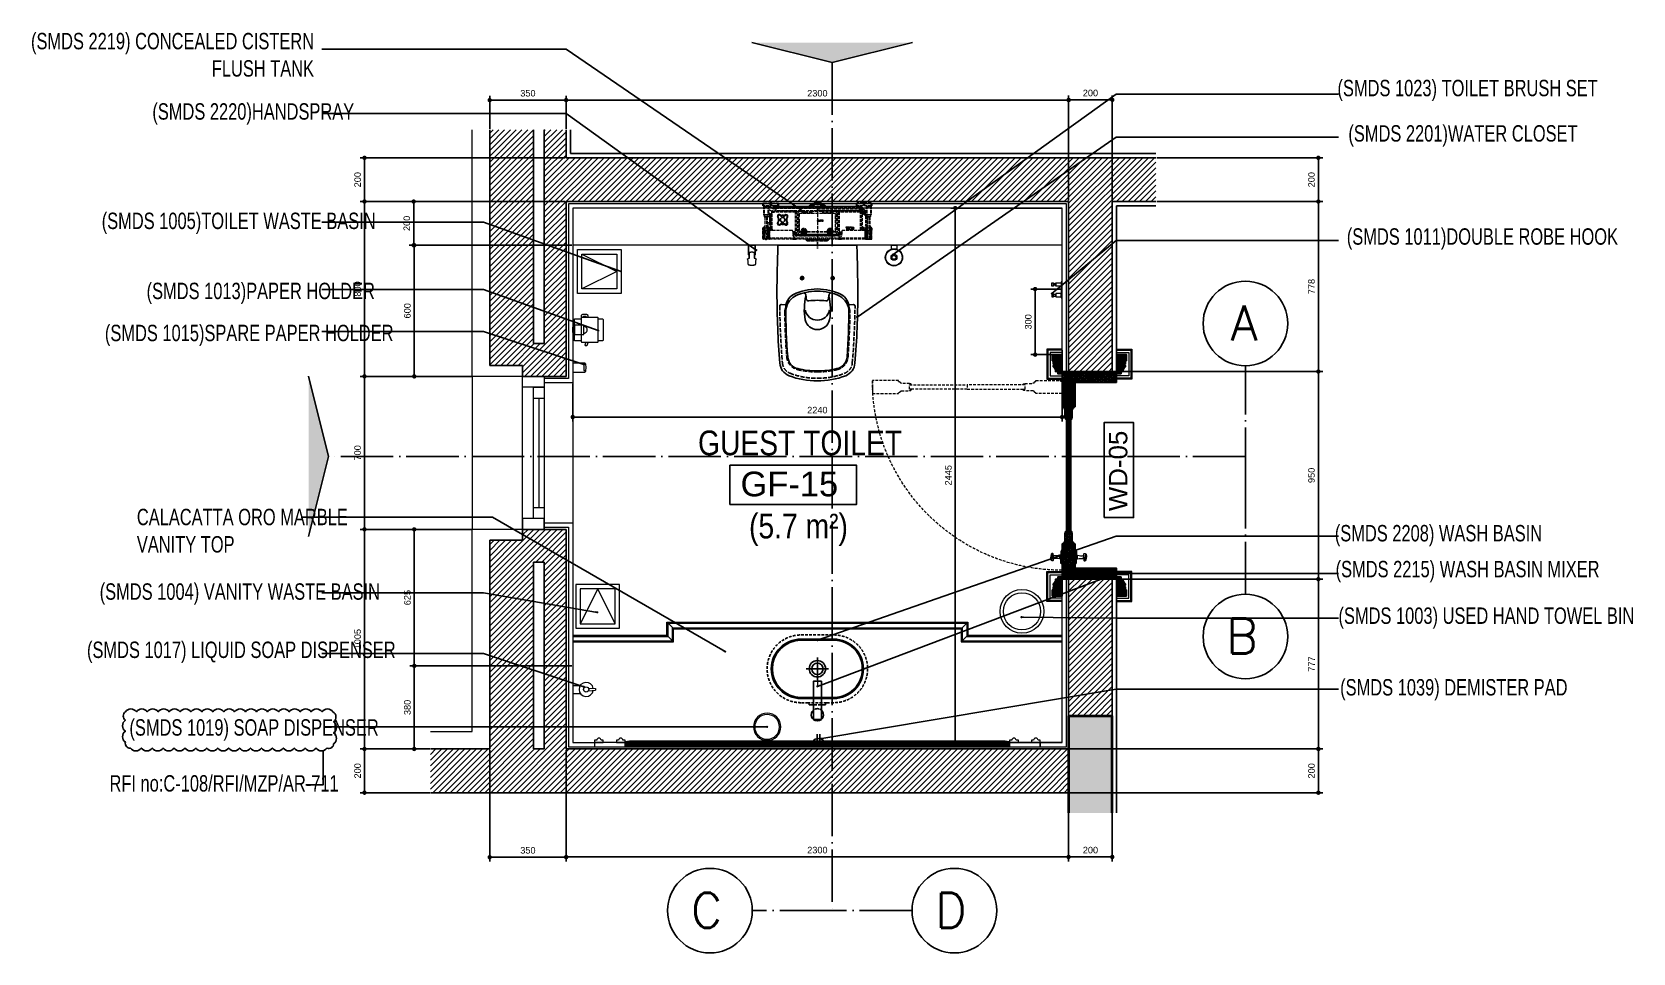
# Model space of a CAD drawing. Header units: inches. Extents: x 193287 to 241687, y 437648 to 550079.
# Drawn here: x 205949 to 213277, y 458639 to 462853 of the extents above; entities that cross this region are included whole.
import ezdxf
from ezdxf.enums import TextEntityAlignment as Align

# ---------------------------------------------------------------- set-up
doc = ezdxf.new("R2010")
doc.units = ezdxf.units.IN
doc.header["$MEASUREMENT"] = 0
for name, pattern in [('ACAD_ISO04W100', [30, 24, -3, 0, -3]), ('AM_DIN_F_W050', [6.25, 4.75, -1.5]), ('AM_DIN_G_W050', [13.75, 9.75, -1.5, 1, -1.5]), ('DASHED2', [0.375, 0.25, -0.125]), ('HIDDEN', [0.375, 0.25, -0.125]), ('HIDDEN2', [0.1875, 0.125, -0.0625]), ('xref grd floor$2$HIDDEN2', [0.1875, 0.125, -0.0625])]:
    doc.linetypes.add(name, pattern=pattern)
for name, color, linetype, lineweight in [('1st floor$0$CQ Marble', 6, 'Continuous', 0), ('CQ bathroom accessories', 8, 'Continuous', 0), ('CQ Hardware Accs.', 1, 'Continuous', 0), ('CQ Marble', 6, 'Continuous', 0), ('CQ Mirror-Glass', 4, 'Continuous', 0), ('CQ plan and elev dimension', 252, 'Continuous', 35), ('CQ Wood hatch', 32, 'Continuous', 0), ('CQ wooh hatch', 8, 'HIDDEN', 18), ('Sanitary', 9, 'Continuous', 0), ('xref grd floor$0$A-DOOR', 134, 'Continuous', 18), ('xref grd floor$0$A-WALL-TILE', 8, 'Continuous', 9), ('xref grd floor$0$XREF-V2-GF_COLS$0$A-COLS', 5, 'Continuous', 40), ('xref grd floor$0$XREF-V2-GF_COLS$0$A-COLS-PATT', 253, 'Continuous', 20)]:
    doc.layers.add(name, color=color, linetype=linetype, lineweight=lineweight)
for name, color, linetype in [('A-DIMESNION-1', 7, 'Continuous'), ('Calliper_wash basin counter', 1, 'Continuous'), ('CQ Floor plan label', 2, 'Continuous'), ('CQ Plaster', 1, 'Continuous'), ('CQ SANITARY WARES', 212, 'Continuous'), ('CQ SPOT DETAIL DIMENSION', 9, 'Continuous'), ('CQ text label', 3, 'Continuous'), ('CQ Wall plan', 3, 'Continuous'), ('CQ Wood plan', 23, 'Continuous'), ('CQ Wood Section', 1, 'Continuous'), ('CQ_callout', 34, 'Continuous'), ('DIM', 251, 'Continuous'), ('ELECTRICAL', 10, 'Continuous'), ('Layer1', 1, 'Continuous'), ('Layer7', 8, 'Continuous'), ('MARBLE 2', 6, 'Continuous'), ('SANITARY WARES', 212, 'Continuous'), ('xref grd floor$2$Calliper_wash basin counter', 1, 'Continuous'), ('xref grd floor$2$CQ Wall hatch_CHB', 8, 'Continuous')]:
    doc.layers.add(name, color=color, linetype=linetype)
doc.styles.add('ARIAL-REG', font='arial.ttf', dxfattribs={"height": 50})
doc.styles.add('DIM 50', font='romans.shx', dxfattribs={"width": 0.75, "height": 100})
doc.styles.get("Standard").update_dxf_attribs({"font": 'arial.ttf'})
doc.styles.add('STYL-CONCEPT', font='romans.shx')
doc.dimstyles.new('CQ 20', dxfattribs={"dimscale": 0.2, "dimtxt": 150, "dimasz": 100, "dimexe": 100, "dimexo": 20, "dimgap": 80, "dimtad": 1, "dimdec": 0, "dimzin": 0, "dimdsep": 46, "dimtxsty": 'Standard', "dimblk": 'DOT', "dimcen": 100, "dimclrd": 1, "dimclre": 1, "dimclrt": 3, "dimadec": 0, "dimazin": 0, "dimtfac": 1, "dimtdec": 0, "dimtofl": 0, "dimtmove": 0, "dimatfit": 3, "dimfxl": 1, "dimtolj": 1, "dimtzin": 0, "dimlwd": -1, "dimarcsym": 0})
doc.dimstyles.get("Standard").update_dxf_attribs({"dimtxt": 0.18, "dimasz": 0.18, "dimexe": 0.18, "dimexo": 0.0625, "dimgap": 0.09, "dimtad": 0, "dimtih": 1, "dimtoh": 1, "dimdec": 4, "dimzin": 0, "dimdsep": 46, "dimtxsty": 'Standard', "dimcen": 0.09, "dimadec": 0, "dimazin": 0, "dimtfac": 1, "dimtdec": 4, "dimtofl": 0, "dimtmove": 0, "dimatfit": 3, "dimfxl": 1, "dimtolj": 1, "dimtzin": 0, "dimarcsym": 0})
pattern_1 = [(45, (0, 0), (-13.25825215, 13.25825215), [])]
pattern_2 = [(45, (-191663.5825, -418754.763), (1.988737822, 7.29203868), [9.375, -1.875, 0, -1.875])]
pattern_3 = [(45, (-191773.4855, -418754.7485), (1.988737822, 7.29203868), [9.375, -1.875, 0, -1.875])]
pattern_4 = [(45, (-191773.582, -418754.763), (1.988737822, 7.29203868), [9.375, -1.875, 0, -1.875])]

msp = doc.modelspace()

# ---------------------------------------------------------------- texts
at = {"layer": 'CQ Floor plan label', "style": 'ARIAL-REG'}
for s, height, rotation, p in [('WD-05', 84.672, 90, (210920.306, 460844.382)), ('GF-15', 112.896, 360, (209415.486, 460784.631, -0.001))]:
    msp.add_text(s, height=height, rotation=rotation, dxfattribs=at).set_placement(p, align=Align.MIDDLE_CENTER)
at = {"layer": 'CQ Floor plan label', "extrusion": (-4.88522e-08, 5.98593e-09, 1), "insert": (209464.668, 460971.903, -0.001), "char_height": 112.896, "width": 2109.50749, "attachment_point": 5, "text_direction": (1, 0, 0), "style": 'ARIAL-REG'}
msp.add_mtext('{\\fArial Narrow|b0|i0|c0|p34;GUEST TOILET}', dxfattribs=at)
at = {"layer": 'CQ Floor plan label', "insert": (209457.31, 460669.135, -0.001), "char_height": 112.896, "width": 2109.50749, "attachment_point": 5, "style": 'ARIAL-REG'}
msp.add_mtext('{\\fArial Narrow|b0|i0|c0|p34;\\P(5.7 m²)}', dxfattribs=at)
at = {"layer": 'CQ text label', "color": 3, "ltscale": 500, "char_height": 75, "width": 1867.39225, "attachment_point": 1, "style": 'DIM 50'}
for s, insert in [('\\pxqr;{\\fCityBlueprint|b0|i0|c2|p2;(SMDS 2219) CONCEALED CISTERN \\PFLUSH TANK}', (205372.453, 462848.742, -0.001)), ('{\\fCityBlueprint|b0|i0|c2|p2;(SMDS 1023) TOILET BRUSH SET}', (211924.602, 462634.004, -0.001)), ('{\\fCityBlueprint|b0|i0|c2|p2;(SMDS 2220)HANDSPRAY}', (206499.647, 462526.786, -0.001)), ('{\\fCityBlueprint|b0|i0|c2|p2;(SMDS 2201)WATER CLOSET}', (211974.504, 462426.419, -0.001)), ('{\\fCityBlueprint|b0|i0|c2|p2;(SMDS 1005)TOILET WASTE BASIN}', (206267.803, 462026.23, -0.001)), ('{\\fCityBlueprint|b0|i0|c2|p2;(SMDS 1011)DOUBLE ROBE HOOK}', (211967.334, 461954.528, -0.001)), ('{\\fCityBlueprint|b0|i0|c2|p2;(SMDS 1013)PAPER HOLDER}', (206473.36, 461705.63, -0.001)), ('{\\fCityBlueprint|b0|i0|c2|p2;(SMDS 1015)SPARE PAPER HOLDER}', (206282.362, 461513.222, -0.001)), ('{\\fCityBlueprint|b0|i0|c2|p2;CALACATTA ORO MARBLE \\PVANITY TOP}', (206428.691, 460671.134, -0.001)), ('{\\fCityBlueprint|b0|i0|c2|p2;(SMDS 2208) WASH BASIN }', (211912.406, 460597.03, -0.001)), ('{\\fCityBlueprint|b0|i0|c2|p2;(SMDS 2215) WASH BASIN MIXER}', (211916.05, 460432.762, -0.001)), ('{\\fCityBlueprint|b0|i0|c2|p2;(SMDS 1004) VANITY WASTE BASIN}', (206258.544, 460329.969, -0.001)), ('{\\fCityBlueprint|b0|i0|c2|p2;(SMDS 1003) USED HAND TOWEL BIN}', (211929.219, 460219.648, -0.001)), ('{\\fCityBlueprint|b0|i0|c2|p2;(SMDS 1017) LIQUID SOAP DISPENSER}', (206200.399, 460063.437, -0.001)), ('{\\fCityBlueprint|b0|i0|c2|p2;(SMDS 1039) DEMISTER PAD}', (211936.908, 459891.927, -0.001)), ('{\\fCityBlueprint|b0|i0|c2|p2;(SMDS 1019) SOAP DISPENSER}', (206394.655, 459708.11, 0))]:
    msp.add_mtext(s, dxfattribs=dict(at, insert=insert))
at = {"layer": 'CQ text label', "color": 1, "ltscale": 500, "insert": (206303.474, 459452.294, 0), "char_height": 75, "width": 1867.39225, "attachment_point": 1, "style": 'DIM 50'}
msp.add_mtext('{\\fCityBlueprint|b0|i0|c2|p2;RFI no:C-108/RFI/MZP/AR-711}', dxfattribs=at)

# ---------------------------------------------------------------- blocks, each defined once
blk = doc.blocks.new('gf15 WC wall plan')
at = {"layer": 'xref grd floor$0$XREF-V2-GF_COLS$0$A-COLS-PATT', "extrusion": (-4.88522e-08, 5.98593e-09, 1)}
blk.add_hatch(color=256, dxfattribs=at).paths.add_polyline_path([(210693.8, 459279.4), (210893.8, 459279.4), (210893.8, 459722.1), (210693.8, 459722.1)])
at = {"layer": 'xref grd floor$2$CQ Wall hatch_CHB', "extrusion": (-4.88522e-08, 5.98593e-09, 1)}
h = blk.add_hatch(dxfattribs=at)
h.set_pattern_fill('ANSI31,_O', color=8, scale=150)
h.set_pattern_definition(pattern_1)
h.paths.add_polyline_path([(208393.9, 462405.3), (208293.9, 462405.3), (208293.8, 461427.2), (208243.8, 461427.2), (208243.9, 462405.3), (208043.9, 462405.3), (208043.9, 461327.2), (208193.8, 461327.2), (208193.8, 461277.2), (208393.9, 461277.2), (208393.9, 462077.2), (210693.9, 462077.2), (210693.8, 461299.1), (210893.8, 461299.1), (210893.9, 462077.2), (211093.6, 462077.2), (211093.6, 462277.2), (208393.9, 462277.2)])
h = blk.add_hatch(dxfattribs=at)
h.set_pattern_fill('ANSI31,_O', color=8, scale=150)
h.set_pattern_definition(pattern_1)
h.paths.add_polyline_path([(208293.9, 459572.2), (208243.9, 459572.2), (208243.9, 460427.2), (208293.9, 460427.2)], flags=16)
h.paths.add_polyline_path([(207773.1, 459572.2), (207773.1, 459372.2), (210693.9, 459372.2), (210693.9, 459572.2), (208393.9, 459572.2), (208393.9, 460527.2), (208393.8, 460577.1), (208193.8, 460577.1), (208193.9, 460527.2), (208043.9, 460527.2), (208043.9, 459572.2)])
h = blk.add_hatch(dxfattribs=at)
h.set_pattern_fill('ANSI31,_O', color=8, scale=150)
h.set_pattern_definition(pattern_1)
h.paths.add_polyline_path([(210893.9, 460349.1), (210693.8, 460349.1), (210693.9, 459722.2), (210893.9, 459722.2)])
at = {"layer": 'CQ Plaster', "elevation": 0}
for points in [[(211093.6, 462297.1), (208413.8, 462297.1), (208413.8, 462405.3)], [(211093.6, 462057.1), (210913.8, 462057.1), (210913.8, 461299.1), (210893.8, 461299.1)], [(211093.6, 462057.1), (210913.8, 462057.1)], [(210893.8, 460349.1), (210913.8, 460349.1), (210913.8, 459279.4)]]:
    blk.add_lwpolyline(points, dxfattribs=at)
at = {"layer": 'CQ Wall plan', "extrusion": (-4.88522e-08, 5.98593e-09, 1)}
for p, q in [((208043.8, 462405.3, 0), (208043.8, 461327.1, 0)), ((208043.8, 462405.3, 0), (208043.8, 461327.1, 0)), ((208043.8, 462405.3, 0), (208043.8, 461327.1, 0)), ((208243.8, 461427.1, 0), (208243.8, 462405.3, 0)), ((208243.8, 461427.1, 0), (208243.8, 462405.3, 0)), ((208243.8, 461427.1, 0), (208243.8, 462405.3, 0)), ((208293.8, 461427.1, 0), (208293.8, 462405.3, 0)), ((208293.8, 461427.1, 0), (208293.8, 462405.3, 0)), ((208293.8, 461427.1, 0), (208293.8, 462405.3, 0)), ((208393.8, 462405.3, 0), (208393.8, 462277.1, 0)), ((208393.8, 462405.3, 0), (208393.8, 462277.1, 0)), ((208393.8, 462405.3, 0), (208393.8, 462277.1, 0)), ((211093.6, 462277.1, 0), (208393.8, 462277.1, 0)), ((211093.6, 462277.1, 0), (208393.8, 462277.1, 0)), ((211093.6, 462277.1, 0), (208393.8, 462277.1, 0)), ((208393.8, 462077.1, 0), (208393.8, 461277.1, 0)), ((210693.8, 462077.1, 0), (208393.8, 462077.1, 0)), ((208393.8, 462077.1, 0), (208393.8, 461277.1, 0)), ((210693.8, 462077.1, 0), (208393.8, 462077.1, 0)), ((208393.8, 462077.1, 0), (208393.8, 461277.1, 0)), ((210693.8, 462077.1, 0), (208393.8, 462077.1, 0)), ((210693.8, 462077.1, 0), (210693.8, 461299.1, 0)), ((210693.8, 462077.1, 0), (210693.8, 461299.1, 0)), ((210693.8, 462077.1, 0), (210693.8, 461299.1, 0)), ((210893.8, 462077.1, 0), (210893.8, 461299.1, 0)), ((211093.6, 462077.1, 0), (210893.8, 462077.1, 0)), ((210893.8, 462077.1, 0), (210893.8, 461299.1, 0)), ((211093.6, 462077.1, 0), (210893.8, 462077.1, 0)), ((210893.8, 462077.1, 0), (210893.8, 461299.1, 0)), ((211093.6, 462077.1, 0), (210893.8, 462077.1, 0)), ((208293.8, 461427.1, 0), (208243.8, 461427.1, 0)), ((208293.8, 461427.1, 0), (208243.8, 461427.1, 0)), ((208293.8, 461427.1, 0), (208243.8, 461427.1, 0)), ((208193.8, 461327.1, 0), (208043.8, 461327.1, 0)), ((208193.8, 461327.1, 0), (208043.8, 461327.1, 0)), ((208193.8, 461327.1, 0), (208043.8, 461327.1, 0)), ((208193.8, 461327.1, 0), (208193.8, 461277.1, 0)), ((208193.8, 461327.1, 0), (208193.8, 461277.1, 0)), ((208193.8, 461327.1, 0), (208193.8, 461277.1, 0)), ((208393.8, 461277.1, 0), (208193.8, 461277.1, 0)), ((208393.8, 461277.1, 0), (208193.8, 461277.1, 0)), ((208393.8, 461277.1, 0), (208193.8, 461277.1, 0)), ((208043.8, 460527.1, 0), (208043.8, 459572.1, 0)), ((208193.8, 460527.1, 0), (208043.8, 460527.1, 0)), ((208043.8, 460527.1, 0), (208043.8, 459572.1, 0)), ((208193.8, 460527.1, 0), (208043.8, 460527.1, 0)), ((208043.8, 460527.1, 0), (208043.8, 459572.1, 0)), ((208193.8, 460527.1, 0), (208043.8, 460527.1, 0)), ((208393.8, 460577.1, 0), (208193.8, 460577.1, 0)), ((208193.8, 460527.1, 0), (208193.8, 460577.1, 0)), ((208393.8, 460577.1, 0), (208193.8, 460577.1, 0)), ((208193.8, 460527.1, 0), (208193.8, 460577.1, 0)), ((208393.8, 460577.1, 0), (208193.8, 460577.1, 0)), ((208193.8, 460527.1, 0), (208193.8, 460577.1, 0)), ((208393.8, 460577.1, 0), (208393.8, 459572.1, 0)), ((208393.8, 460577.1, 0), (208393.8, 459572.1, 0)), ((208393.8, 460577.1, 0), (208393.8, 459572.1, 0)), ((208243.8, 460427.1, 0), (208243.8, 459572.1, 0)), ((208293.8, 460427.1, 0), (208243.8, 460427.1, 0)), ((208243.8, 460427.1, 0), (208243.8, 459572.1, 0)), ((208293.8, 460427.1, 0), (208243.8, 460427.1, 0)), ((208243.8, 460427.1, 0), (208243.8, 459572.1, 0)), ((208293.8, 460427.1, 0), (208243.8, 460427.1, 0)), ((208293.8, 460427.1, 0), (208293.8, 459572.1, 0)), ((208293.8, 460427.1, 0), (208293.8, 459572.1, 0)), ((208293.8, 460427.1, 0), (208293.8, 459572.1, 0)), ((210693.8, 460349.1, 0), (210693.8, 459722.1, 0)), ((210893.8, 460349.1, 0), (210893.8, 459722.1, 0)), ((210893.8, 460349.1, 0), (210893.8, 459722.1, 0)), ((210893.8, 460349.1, 0), (210893.8, 459722.1, 0)), ((208043.8, 459572.1, 0), (207773.1, 459572.1, 0)), ((208043.8, 459572.1, 0), (207773.1, 459572.1, 0)), ((208043.8, 459572.1, 0), (207773.1, 459572.1, 0)), ((208293.8, 459572.1, 0), (208243.8, 459572.1, 0)), ((208293.8, 459572.1, 0), (208243.8, 459572.1, 0)), ((208293.8, 459572.1, 0), (208243.8, 459572.1, 0)), ((210693.8, 459572.1, 0), (208393.8, 459572.1, 0)), ((210693.8, 459572.1, 0), (208393.8, 459572.1, 0)), ((210693.8, 459572.1, 0), (208393.8, 459572.1, 0)), ((210693.8, 459372.1, 0), (207773.1, 459372.1, 0)), ((210693.8, 459372.1, 0), (207773.1, 459372.1, 0)), ((210693.8, 459372.1, 0), (207773.1, 459372.1, 0))]:
    blk.add_line(p, q, dxfattribs=at)
at = {"layer": 'CQ Wall plan'}
for p, q in [((210693.8, 461299.1, 0), (210893.8, 461299.1, 0)), ((210693.8, 460349.1, 0), (210893.8, 460349.1, 0))]:
    blk.add_line(p, q, dxfattribs=at)
at = {"layer": 'xref grd floor$0$A-DOOR', "extrusion": (-4.88522e-08, 5.98593e-09, 1)}
for p, q in [((208293.8, 461277.1, 0), (208293.8, 460577.1, 0)), ((208293.8, 461277.1, 0), (208293.8, 460577.1, 0)), ((208293.8, 461277.1, 0), (208293.8, 460577.1, 0)), ((208243.7, 461177.1, 0), (208293.7, 461177.1, 0)), ((208243.7, 461177.1, 0), (208293.7, 461177.1, 0)), ((208243.7, 461177.1, 0), (208293.7, 461177.1, 0)), ((208268.7, 461177.1, 0), (208268.8, 460677.1, 0)), ((208268.7, 461177.1, 0), (208268.8, 460677.1, 0)), ((208268.7, 461177.1, 0), (208268.8, 460677.1, 0)), ((208243.8, 460677.1, 0), (208293.8, 460677.1, 0)), ((208243.8, 460677.1, 0), (208293.8, 460677.1, 0)), ((208243.8, 460677.1, 0), (208293.8, 460677.1, 0))]:
    blk.add_line(p, q, dxfattribs=at)
at = {"layer": 'xref grd floor$0$A-DOOR', "extrusion": (-4.88522e-08, 5.98593e-09, 1), "elevation": 0}
for points in [[(208193.8, 461277.1), (208293.8, 461277.1), (208293.8, 460577.1), (208193.8, 460577.1)], [(208193.8, 461277.1), (208293.8, 461277.1), (208293.8, 461227.1), (208193.8, 461227.1)], [(208193.8, 461277.1), (208293.8, 461277.1), (208293.8, 460577.1), (208193.8, 460577.1)], [(208193.8, 461277.1), (208293.8, 461277.1), (208293.8, 461227.1), (208193.8, 461227.1)], [(208193.8, 461277.1), (208293.8, 461277.1), (208293.8, 460577.1), (208193.8, 460577.1)], [(208193.8, 461277.1), (208293.8, 461277.1), (208293.8, 461227.1), (208193.8, 461227.1)], [(208243.7, 461227.1), (208293.8, 461227.1), (208293.8, 460627.1), (208243.8, 460627.1)], [(208243.7, 461227.1), (208293.8, 461227.1), (208293.8, 460627.1), (208243.8, 460627.1)], [(208243.7, 461227.1), (208293.8, 461227.1), (208293.8, 460627.1), (208243.8, 460627.1)], [(208193.8, 460577.1), (208293.8, 460577.1), (208293.8, 460627.1), (208193.8, 460627.1)], [(208193.8, 460577.1), (208293.8, 460577.1), (208293.8, 460627.1), (208193.8, 460627.1)], [(208193.8, 460577.1), (208293.8, 460577.1), (208293.8, 460627.1), (208193.8, 460627.1)]]:
    blk.add_lwpolyline(points, close=True, dxfattribs=at)
at = {"layer": 'xref grd floor$0$A-WALL-TILE'}
for p, q in [((207963.8, 461277.1, 0), (207963.8, 462405.3, 0)), ((207963.8, 461277.1, 0), (207963.8, 460577.2, 0)), ((207963.8, 459652.1, 0), (207963.8, 460577.1, 0))]:
    blk.add_line(p, q, dxfattribs=at)
at = {"layer": 'xref grd floor$0$A-WALL-TILE', "extrusion": (-4.88522e-08, 5.98593e-09, 1)}
for p, q in [((208193.8, 461277.1, 0), (207963.8, 461277.1, 0)), ((208193.8, 461277.1, 0), (207963.8, 461277.1, 0)), ((208193.8, 461277.1, 0), (207963.8, 461277.1, 0)), ((208193.8, 460577.1, 0), (207963.8, 460577.1, 0)), ((208193.8, 460577.1, 0), (207963.8, 460577.1, 0)), ((208193.8, 460577.1, 0), (207963.8, 460577.1, 0)), ((207773.1, 459652.1, 0), (207963.8, 459652.1, 0)), ((207773.1, 459652.1, 0), (207963.8, 459652.1, 0)), ((207773.1, 459652.1, 0), (207963.8, 459652.1, 0))]:
    blk.add_line(p, q, dxfattribs=at)
at = {"layer": 'xref grd floor$0$XREF-V2-GF_COLS$0$A-COLS', "extrusion": (-4.88522e-08, 5.98593e-09, 1), "elevation": 0}
blk.add_lwpolyline([(210893.8, 459279.4), (210893.8, 459722.1), (210693.8, 459722.1), (210693.8, 459279.4)], dxfattribs=at)
blk.add_lwpolyline([(210893.8, 459279.4), (210893.8, 459722.1), (210693.8, 459722.1), (210693.8, 459279.4)], dxfattribs=at)
blk = doc.blocks.new('gf15 marble')
at = {"layer": 'CQ Marble'}
for p, q in [((210663.8, 461877.1, 0), (208423.8, 461877.1, 0)), ((210663.8, 461299.1, 0), (210683.8, 461299.1, 0)), ((208423.8, 461247.1, 0), (208423.8, 460607.1, 0)), ((208523.8, 459602.1, 0), (208523.8, 459582.1, 0)), ((210563.8, 459602.1, 0), (210563.8, 459582.1, 0))]:
    blk.add_line(p, q, dxfattribs=at)
at = {"layer": 'CQ Marble', "elevation": 0}
for points in [[(210683.8, 461299.1), (210683.8, 462067.1), (208403.8, 462067.1), (208403.8, 461267.1), (208293.8, 461267.1)], [(210663.8, 461299.1), (210663.8, 462047.1), (208423.8, 462047.1), (208423.8, 461247.1), (208293.8, 461247.1)], [(208293.8, 460607.1), (208423.8, 460607.1), (208423.8, 459602.1), (208523.8, 459602.1)], [(208293.8, 460587.1), (208403.8, 460587.1), (208403.8, 459582.1), (208523.8, 459582.1)], [(210563.8, 459582.1), (210683.8, 459582.1), (210683.8, 460349.1)], [(210563.8, 459602.1), (210663.8, 459602.1), (210663.8, 460349.1)], [(210683.8, 460349.1), (210663.8, 460349.1)]]:
    blk.add_lwpolyline(points, dxfattribs=at)
blk = doc.blocks.new('gf15 section line')
at = {"layer": 'Layer1'}
for points in [[(215100.9, 463865.8), (215468.1, 463774.8), (215468.1, 463865.8)], [(215835.2, 463865.8), (215468.1, 463774.8), (215468.1, 463865.8)], [(213071.2, 462339.2), (213162.2, 461972.1), (213071.2, 461972.1)], [(213071.2, 461604.9), (213162.2, 461972.1), (213071.2, 461972.1)]]:
    blk.add_hatch(color=256, dxfattribs=at).paths.add_polyline_path(points)
for p, q in [((215100.9, 463865.8, 0), (215468.1, 463774.8, 0)), ((215835.2, 463865.8, 0), (215468.1, 463774.8, 0)), ((213071.2, 462339.2, 0), (213162.2, 461972.1, 0)), ((213071.2, 461604.9, 0), (213162.2, 461972.1, 0))]:
    blk.add_line(p, q, dxfattribs=at)
at = {"layer": 'Layer1', "linetype": 'ACAD_ISO04W100', "ltscale": 10}
for p, q in [((215468.1, 463774.8, 0), (215468.1, 459893.6, 0)), ((217359.7, 461864.2, 0), (217359.7, 462386.8, 0)), ((217359.7, 461341.6, 0), (217359.7, 461864.2, 0)), ((215468.1, 459893.6, 0), (215102.3, 459893.6, 0)), ((215833.9, 459893.6, 0), (215468.1, 459893.6, 0))]:
    blk.add_line(p, q, dxfattribs=at)
at = {"layer": 'Layer1', "linetype": 'ACAD_ISO04W100', "ltscale": 10, "elevation": 0}
blk.add_lwpolyline([(217359.7, 461972.1), (213162.2, 461972.1), (213162.2, 461972.1)], dxfattribs=at)
at = {"layer": 'Layer1'}
for centre in [(217359.7, 462580.4, 0), (217359.7, 461148, 0), (214908.6, 459893.6, 0), (216027.5, 459893.6, 0)]:
    blk.add_circle(centre, 193.6, dxfattribs=at)
at = {"layer": 'Layer1', "char_height": 159.9, "attachment_point": 3, "style": 'STYL-CONCEPT'}
for s, insert in [('A', (217416.2, 462662.2, 0)), ('B', (217416.2, 461229.7, 0)), ('C', (214965.1, 459975.4, 0)), ('D', (216084, 459975.4, 0))]:
    blk.add_mtext_dynamic_manual_height_columns(s, width=200.816, gutter_width=150, heights=[0], dxfattribs=dict(at, insert=insert))
blk = doc.blocks.new('vanity gf-15')
at = {"layer": 'CQ wooh hatch', "linetype": 'ByBlock', "extrusion": (-4.88522e-08, 5.98593e-09, 1)}
h = blk.add_hatch(dxfattribs=at)
h.set_pattern_fill('ANSI31', color=256, scale=30, angle=-180)
h.set_pattern_definition([(225, (-5e-09, -129.773), (2.65165043, -2.65165043), [])])
h.paths.add_polyline_path([(210423.8, 459582.1), (208663.8, 459582.1), (208663.8, 459602.1), (210423.8, 459602.1)])
at = {"layer": 'CQ Marble', "color": 6, "extrusion": (-4.88522e-08, 5.98593e-09, 1), "elevation": 0}
for points in [[(208523.8, 459612.1), (208523.8, 459602.1), (208563.8, 459602.1), (208563.8, 459612.1), (208553.8, 459612.1, 0.406322), (208543.8, 459622.1, 0.417323), (208533.8, 459612.1)], [(208623.8, 459612.1), (208623.8, 459602.1), (208663.8, 459602.1), (208663.8, 459612.1), (208653.8, 459612.1, 0.406322), (208643.8, 459622.1, 0.417323), (208633.8, 459612.1)], [(210423.8, 459612.1), (210423.8, 459602.1), (210463.8, 459602.1), (210463.8, 459612.1), (210453.8, 459612.1, 0.406322), (210443.8, 459622.1, 0.417323), (210433.8, 459612.1)], [(210523.8, 459612.1), (210523.8, 459602.1), (210563.8, 459602.1), (210563.8, 459612.1), (210553.8, 459612.1, 0.406322), (210543.8, 459622.1, 0.417323), (210533.8, 459612.1)]]:
    blk.add_lwpolyline(points, format="xyb", close=True, dxfattribs=at)
at = {"layer": 'CQ Marble', "color": 6, "elevation": 0}
for points in [[(208523.8, 459582.1), (208663.8, 459582.1), (208663.8, 459602.1), (208523.8, 459602.1)], [(210423.8, 459582.1), (210563.8, 459582.1), (210563.8, 459602.1), (210423.8, 459602.1)]]:
    blk.add_lwpolyline(points, close=True, dxfattribs=at)
at = {"layer": 'CQ Mirror-Glass', "extrusion": (-4.88522e-08, 5.98593e-09, 1), "elevation": 0}
blk.add_lwpolyline([(208693.5, 459608.1), (208683.8, 459608.1, 0.03724), (208683.8, 459608.1), (208663.8, 459605.1), (208663.8, 459602.1), (208693.5, 459602.1), (210423.8, 459602.1), (210423.8, 459605.1), (210403.8, 459608.1, 0.055906), (210403.8, 459608.1)], format="xyb", close=True, dxfattribs=at)
at = {"layer": 'CQ Wood Section', "extrusion": (-4.88522e-08, 5.98593e-09, 1), "elevation": 0}
blk.add_lwpolyline([(210423.8, 459582.1), (208663.8, 459582.1), (208663.8, 459602.1), (210423.8, 459602.1)], close=True, dxfattribs=at)
blk = doc.blocks.new('2 gong outlet')
at = {"layer": 'ELECTRICAL'}
for p, q in [((-27833, 39017), (-28083, 39017)), ((-27970, 39017), (-27970, 39133)), ((-27947, 39017), (-27947, 39133))]:
    blk.add_line(p, q, dxfattribs=at)
blk.add_arc((-27958, 39017), 75, 0, 180, dxfattribs=at)
blk = doc.blocks.new('Duravit Durastyle WC 254209t')
at = {"color": 6, "linetype": 'AM_DIN_F_W050', "ltscale": 4}
for p, q in [((-271.8, 165), (-273.4, 143.8)), ((-271.8, -165), (-273.4, -143.8))]:
    blk.add_line(p, q, dxfattribs=at)
for p, q in [((-273.5, 142.5), (-273.4, 143.8)), ((-273.5, -142.5), (-273.4, -143.8))]:
    blk.add_line(p, q)
at = {"color": 4, "linetype": 'AM_DIN_G_W050', "ltscale": 2}
for p, q in [((-150, 79.5), (-150, 60.5)), ((-140.5, 70), (-159.5, 70)), ((-140.5, -70), (-159.5, -70)), ((-150, -79.5), (-150, -60.5)), ((14.7, 0), (-14.6, 0))]:
    blk.add_line(p, q, dxfattribs=at)
blk.add_lwpolyline([(0, 175.3, 0.397856), (-4.7, 180.3, 0.011153), (-216.8, 185, 0.020241), (-539.8, 171.9, 0.285511), (-596.9, 129.6, 0.101007), (-620, 0, 0.101007), (-596.9, -129.6, 0.285511), (-539.8, -171.9, 0.020241), (-216.8, -185, 0.011153), (-4.7, -180.3, 0.397856), (0, -175.3)], format="xyb", close=True)
for centre in [(-150, 70), (-150, -70)]:
    blk.add_circle(centre, 7.5)
at = {"color": 6, "linetype": 'AM_DIN_F_W050', "ltscale": 4}
for centre, radius, start, end in [((-534.3, 104.8), 55.3, 94.63823, 158.37672), ((-216.8, -3809.3), 3982.3, 90.89277, 94.63823), ((-254.9, -3415), 3564.5, 90.80449, 94.11847), ((-307.4, 90.2), 59, 67.9554, 87.60221), ((-278.7, 165.5), 7, 355.48737, 90.89277), ((-290.9, 8.3), 317.2, 158.37672, 181.50234), ((-175, -1.1), 404.6, 166.89615, 179.84525), ((-506.3, 75.9), 64.5, 94.10833, 166.80535), ((-290.9, -8.3), 317.2, 178.49766, 201.62328), ((-175, 1.1), 404.6, 180.15475, 193.10385), ((-534.3, -104.8), 55.3, 201.62328, 265.36177), ((-506.3, -75.9), 64.5, 193.19465, 265.89167), ((-254.9, 3415), 3564.5, 265.88153, 269.19551), ((-307.4, -90.2), 59, 272.39779, 292.0446), ((-216.8, 3809.3), 3982.3, 265.36177, 269.10723), ((-278.7, -165.5), 7, 269.10723, 4.51263)]:
    blk.add_arc(centre, radius, start, end, dxfattribs=at)
for centre, radius, start, end in [((-175, -1.1), 400.1, 166.89615, 179.84525), ((-506.3, 75.9), 60, 94.10833, 166.80535), ((-251.2, -3481), 3626.1, 90.55989, 94.10203), ((-304.4, 63.1), 81.5, 28.82505, 90.85199), ((-286, 74.9), 70, 29.47861, 90.49914), ((-304, 80.1), 67.4, 65.15511, 73.90328), ((-275, 142.7), 1.5, 245.15511, 355.48737), ((-447, 0), 237.3, 0, 25.5744), ((-454.6, -0.6), 254.4, 0.12877, 25.59421), ((-328.9, 0.2), 56.9, 102.11514, 180.20709), ((-328.9, -0.2), 56.9, 179.79291, 257.88486), ((-285.7, 0.2), 56.9, 102.11514, 180.20709), ((-285.7, -0.2), 56.9, 179.79291, 257.88486), ((-294.2, -216.4), 276.2, 76.7662, 99.71371), ((-244.7, 40.6), 10, 96.42531, 187.6248), ((-548.1, 0), 296.1, 0, 7.6248), ((-286.2, 409.2), 360.9, 276.42531, 279.56014), ((-228, 63.2), 10, 279.56014, 355.29393), ((-175, 1.1), 400.1, 180.15475, 193.10385), ((-294.2, 216.4), 276.2, 260.28629, 283.19473), ((-548.1, 0), 296.1, 352.3752, 0), ((-244.7, -40.6), 10, 172.3752, 263.57469), ((-286.2, -409.2), 360.9, 80.43986, 83.57469), ((-447, 0), 237.3, 334.4256, 360), ((-228, -63.2), 10, 4.70607, 80.43986), ((-454.6, 0.6), 254.4, 334.40579, 359.87123), ((-506.3, -75.9), 60, 193.19465, 265.89167), ((-251.2, 3481), 3626.1, 265.89797, 269.44011), ((-304.4, -63.1), 81.5, 269.14801, 331.17495), ((-286, -74.9), 70, 269.50086, 330.52139), ((-304, -80.1), 67.4, 286.09672, 294.84489), ((-275, -142.7), 1.5, 4.51263, 114.84489)]:
    blk.add_arc(centre, radius, start, end)
blk = doc.blocks.new('hansgrohe handspray top_3219000')
at = {"layer": 'DIM', "lineweight": 0}
for p, q in [((153121.6, 35221.6), (153121.6, 35250.2)), ((153121.6, 35250.2), (153121.6, 35221.6)), ((153121.6, 35250.2), (153121.6, 35206.9)), ((153121.6, 35250.2), (153136.6, 35250.2)), ((153121.6, 35206.9), (153121.6, 35250.2)), ((153136.6, 35250.2), (153151.6, 35250.2)), ((153151.6, 35250.2), (153151.6, 35206.9)), ((153151.6, 35206.9), (153151.6, 35250.2)), ((153116.6, 35186.2), (153116.7, 35186.6)), ((153116.6, 35186.2), (153117.6, 35175.6)), ((153116.7, 35186.6), (153117.4, 35188)), ((153116.7, 35186.6), (153117.4, 35188)), ((153117.4, 35188), (153117.9, 35188.4)), ((153117.9, 35188.4), (153119.9, 35189.7)), ((153119.9, 35189.7), (153120.7, 35190)), ((153120.7, 35190), (153123.6, 35191.1)), ((153121.6, 35206.9), (153121.7, 35205.7)), ((153121.7, 35205.7), (153122.2, 35203.7)), ((153122.2, 35203.7), (153123.1, 35202.2)), ((153123.1, 35202.2), (153124.6, 35200.7)), ((153123.6, 35191.1), (153125.2, 35191.4)), ((153124.5, 35191.3), (153124.7, 35191.5)), ((153124.6, 35216.9), (153124.7, 35217.2)), ((153124.6, 35216.9), (153124.6, 35210.8)), ((153124.6, 35210.8), (153124.6, 35216.9)), ((153124.6, 35204.6), (153124.6, 35210.8)), ((153124.6, 35210.8), (153124.6, 35204.6)), ((153124.6, 35198.2), (153124.6, 35204.6)), ((153124.6, 35204.6), (153124.6, 35198.2)), ((153124.6, 35191.6), (153124.6, 35198.2)), ((153124.6, 35198.2), (153124.6, 35191.6)), ((153124.6, 35191.3), (153124.6, 35191.6)), ((153124.6, 35191.6), (153124.6, 35191.3)), ((153124.7, 35217.2), (153125.3, 35217.7)), ((153125.1, 35191.4), (153125.2, 35191.4)), ((153125.3, 35217.7), (153126.2, 35218.2)), ((153126.2, 35218.2), (153127.6, 35218.6)), ((153127.6, 35218.6), (153129.4, 35219)), ((153129.4, 35219), (153131.3, 35219.2)), ((153131.3, 35219.2), (153133.3, 35219.4)), ((153133.3, 35219.4), (153135.1, 35219.5)), ((153135.1, 35219.5), (153136.6, 35219.5)), ((153136.6, 35219.5), (153138, 35219.5)), ((153138, 35219.5), (153139.8, 35219.4)), ((153139.8, 35219.4), (153141.8, 35219.2)), ((153141.8, 35219.2), (153143.8, 35219)), ((153143.8, 35219), (153145.5, 35218.6)), ((153145.5, 35218.6), (153146.9, 35218.2)), ((153146.9, 35218.2), (153147.8, 35217.7)), ((153147.8, 35217.7), (153148.4, 35217.2)), ((153147.9, 35191.4), (153149.5, 35191.1)), ((153147.9, 35191.4), (153148, 35191.4)), ((153148.4, 35217.2), (153148.6, 35216.9)), ((153148.4, 35191.5), (153148.6, 35191.3)), ((153148.6, 35210.8), (153148.6, 35216.9)), ((153148.6, 35216.9), (153148.6, 35210.8)), ((153148.6, 35210.8), (153148.6, 35204.6)), ((153148.6, 35204.6), (153148.6, 35210.8)), ((153148.6, 35198.2), (153148.6, 35204.6)), ((153148.6, 35204.6), (153148.6, 35198.2)), ((153148.6, 35200.7), (153150, 35202.2)), ((153148.6, 35191.6), (153148.6, 35198.2)), ((153148.6, 35198.2), (153148.6, 35191.6)), ((153148.6, 35191.3), (153148.6, 35191.6)), ((153148.6, 35191.6), (153148.6, 35191.3)), ((153149.5, 35191.1), (153152.4, 35190)), ((153150, 35202.2), (153150.9, 35203.7)), ((153150.9, 35203.7), (153151.4, 35205.7)), ((153151.4, 35205.7), (153151.6, 35206.9)), ((153152.4, 35190), (153153.3, 35189.7)), ((153153.3, 35189.7), (153155.2, 35188.4)), ((153155.2, 35188.4), (153155.7, 35188)), ((153155.6, 35175.6), (153156.6, 35186.2)), ((153155.7, 35188), (153156.4, 35186.6)), ((153156.4, 35186.6), (153156.6, 35186.2)), ((153117.6, 35175.6), (153118.6, 35164.1)), ((153117.6, 35175.6), (153118.6, 35164.1)), ((153118.6, 35164.1), (153119.2, 35162.8)), ((153119.2, 35162.8), (153121, 35161.6)), ((153119.2, 35162.8), (153120.1, 35162)), ((153120.1, 35162), (153121.8, 35160.9)), ((153121, 35161.6), (153123.8, 35160.6)), ((153121.8, 35160.9), (153124.5, 35159.9)), ((153123.8, 35160.6), (153127.6, 35159.8)), ((153124.5, 35159.9), (153128.1, 35159.2)), ((153127.6, 35159.8), (153131.9, 35159.4)), ((153128.1, 35159.2), (153132.2, 35158.7)), ((153131.9, 35159.4), (153136.6, 35159.2)), ((153132.2, 35158.7), (153136.6, 35158.6)), ((153136.6, 35159.2), (153141.2, 35159.4)), ((153136.6, 35158.6), (153141, 35158.7)), ((153141, 35158.7), (153145.1, 35159.2)), ((153141.2, 35159.4), (153145.6, 35159.8)), ((153145.1, 35159.2), (153148.6, 35159.9)), ((153145.6, 35159.8), (153149.3, 35160.6)), ((153148.6, 35159.9), (153151.3, 35160.9)), ((153149.3, 35160.6), (153152.1, 35161.6)), ((153151.3, 35160.9), (153153, 35162)), ((153152.1, 35161.6), (153153.9, 35162.8)), ((153153, 35162), (153153.9, 35162.8)), ((153153.9, 35162.8), (153154.6, 35164.1)), ((153154.6, 35164.1), (153155.6, 35175.6)), ((153154.6, 35164.1), (153155.6, 35175.6))]:
    blk.add_line(p, q, dxfattribs=at)
blk = doc.blocks.new('TOILET BRUSH FRONT')
at = {"layer": 'DIM', "lineweight": 0}
for p, q in [((143866.5, 41341.3), (143866.5, 41323.1)), ((143866.5, 41341.3), (143892.5, 41341.3)), ((143892.5, 41341.3), (143892.5, 41323.1))]:
    blk.add_line(p, q, dxfattribs=at)
for radius in [39.5, 38.5, 37.5, 13.5, 8.5]:
    blk.add_circle((143879.5, 41285.8), radius, dxfattribs=at)
blk = doc.blocks.new('double robe hook plan')
at = {"layer": 'DIM', "lineweight": 0}
for points in [[(144523.1, 42741.8), (144595.2, 42741.8), (144595.2, 42745.7), (144523.1, 42745.7)], [(144526.6, 42741.8), (144541.7, 42741.8), (144541.7, 42718), (144526.6, 42718)], [(144591.7, 42741.8), (144576.6, 42741.8), (144576.6, 42718), (144591.7, 42718)], [(144526.6, 42706.6), (144541.7, 42706.6), (144541.7, 42699.2), (144526.6, 42699.2)], [(144529.8, 42718), (144538.5, 42718), (144538.5, 42706.6), (144529.8, 42706.6)], [(144591.7, 42706.6), (144576.6, 42706.6), (144576.6, 42699.2), (144591.7, 42699.2)], [(144588.5, 42718), (144579.8, 42718), (144579.8, 42706.6), (144588.5, 42706.6)]]:
    blk.add_lwpolyline(points, close=True, dxfattribs=at)
blk = doc.blocks.new('tissue holder plan')
at = {"layer": 'DIM', "lineweight": 0}
blk.add_line((146241.2, 41841.1), (146238.5, 41841.1), dxfattribs=at)
for points in [[(146125.7, 41869.8), (146116.7, 41869.8, 0.414214), (146110.7, 41863.8), (146110.7, 41847.1, 0.414214), (146116.7, 41841.1), (146125.7, 41841.1)], [(146235.5, 41792.7), (146128.7, 41792.7, -0.414214), (146125.7, 41795.7), (146125.7, 41867.8, -0.414214), (146128.7, 41870.8), (146235.5, 41870.8, -0.414214), (146238.5, 41867.8), (146238.5, 41795.7, -0.414214), (146235.5, 41792.7), (146132.2, 41792.7), (146132.2, 41774, 0.414214), (146135.2, 41771), (146229, 41771, 0.414214), (146232, 41774), (146232, 41792.7)]]:
    blk.add_lwpolyline(points, format="xyb", dxfattribs=at)
for points in [[(146125.7, 41860.8), (146119.7, 41860.8), (146119.7, 41850.1), (146125.7, 41850.1)], [(146238.5, 41849.7), (146251.7, 41854.4)], [(146241.2, 41841.1), (146254.7, 41845.9)]]:
    blk.add_lwpolyline(points, dxfattribs=at)
for points in [[(146132, 41870.8), (146231.8, 41870.8), (146231.8, 41901.1), (146132, 41901.1)], [(146160.8, 41901), (146203.4, 41901), (146203.4, 41858.5), (146160.8, 41858.5)], [(146169.9, 41901.1), (146194.2, 41901.1), (146194.2, 41910), (146169.9, 41910)]]:
    blk.add_lwpolyline(points, close=True, dxfattribs=at)
for centre, radius, start, end in [((146182.1, 41864.2), 19.5, 197.06495, 342.93505), ((146250, 41849), 5.64, 326.88539, 72.68178)]:
    blk.add_arc(centre, radius, start, end, dxfattribs=at)
blk = doc.blocks.new('SPAR TISSUE HOLDER PLAN')
at = {"layer": 'DIM', "lineweight": 0}
blk.add_lwpolyline([(143273.4, 42507.9), (143273.4, 42565.5), (143315.2, 42565.5), (143315.2, 42508.3)], dxfattribs=at)
blk.add_lwpolyline([(143279.5, 42506.8), (143279.5, 42513.4, -0.414214), (143280.5, 42514.4), (143306.4, 42514.4, -0.414214), (143307.4, 42513.4), (143307.4, 42506.8)], format="xyb", dxfattribs=at)
for centre, start, end in [((143297.1, 42621.6), 258.24576, 268.21316), ((143289.8, 42621.6), 271.78684, 282.64093)]:
    blk.add_arc(centre, 116.1, start, end, dxfattribs=at)
blk = doc.blocks.new('SOAP DISPENSER PLAN')
at = {"layer": 'Sanitary', "lineweight": 0}
blk.add_line((144367, 39839.7), (144359, 39839.7), dxfattribs=at)
for points in [[(144344.9, 39944), (144344.9, 39909.3)], [(144381.1, 39944), (144344.9, 39944)], [(144381.1, 39944), (144381.1, 39909.3)], [(144357.1, 39871.7), (144359, 39839.7)], [(144368.9, 39871.7), (144367, 39839.7)]]:
    blk.add_lwpolyline(points, dxfattribs=at)
blk.add_circle((144363, 39882.3), 12, dxfattribs=at)
blk.add_arc((144363, 39882.3), 32.5, 278.15883, 261.84117, dxfattribs=at)
blk = doc.blocks.new('tece profil_9300080 top')
at = {"layer": 'SANITARY WARES', "color": 8, "linetype": 'AM_DIN_F_W050', "lineweight": 0, "ltscale": 3}
for p, q in [((334461.3, 481313), (334461.3, 481325.5)), ((334461.3, 481325.5), (334465.3, 481325.5)), ((334465.3, 481313), (334461.3, 481313)), ((334463.8, 481312.5), (334461.8, 481312.5)), ((334465.3, 481312.5), (334463.8, 481312.5)), ((334463.8, 481312.5), (334463.8, 481312.5)), ((334464.8, 481311.5), (334464.8, 481273)), ((334464.8, 481311.5), (334467.8, 481311.5)), ((334464.8, 481273), (334467.8, 481273)), ((334465.3, 481325.5), (334528.3, 481325.5)), ((334465.3, 481313), (334465.3, 481325.5)), ((334528.3, 481313), (334465.3, 481313)), ((334465.3, 481312.5), (334465.3, 481313)), ((334528.3, 481312.5), (334465.3, 481312.5)), ((334466.3, 481271.5), (334467.8, 481271.5)), ((334467.6, 481271.5), (334467.6, 481271.2)), ((334471.6, 481271.2), (334467.6, 481271.2)), ((334467.8, 481311.5), (334467.8, 481312.5)), ((334467.8, 481311.5), (334467.8, 481273)), ((334467.8, 481311.5), (334483.8, 481311.5)), ((334467.8, 481273), (334483.8, 481273)), ((334467.8, 481273), (334467.8, 481271.5)), ((334467.8, 481271.5), (334483.8, 481271.5)), ((334467.8, 481270.5), (334467.8, 481263.5)), ((334475.8, 481270.5), (334467.8, 481270.5)), ((334471.6, 481271.5), (334471.6, 481271.2)), ((334483.8, 481270.5), (334475.8, 481270.5)), ((334480.1, 481271.5), (334480.1, 481271.2)), ((334484.1, 481271.2), (334480.1, 481271.2)), ((334483.8, 481311.5), (334483.8, 481312.5)), ((334483.8, 481311.5), (334486.8, 481311.5)), ((334483.8, 481311.5), (334483.8, 481273)), ((334483.8, 481273), (334486.8, 481273)), ((334483.8, 481273), (334483.8, 481271.5)), ((334483.8, 481271.5), (334485.3, 481271.5)), ((334483.8, 481270.5), (334483.8, 481263.5)), ((334484.1, 481271.5), (334484.1, 481271.2)), ((334484.1, 481266.6), (334484.1, 481262.3)), ((334487.4, 481272.4), (334485.9, 481270.9)), ((334486.8, 481311.5), (334486.8, 481273)), ((334490.4, 481309.5), (334486.8, 481309.5)), ((334488.8, 481278.9), (334486.8, 481276.9)), ((334492.2, 481277.2), (334487.4, 481272.4)), ((334490.4, 481309.5), (334490.4, 481309.5)), ((334493.7, 481307.7), (334490.4, 481309.5)), ((334493.5, 481270.3), (334493.5, 481270.3)), ((334493.5, 481270.3), (334493.5, 481270.3)), ((334493.5, 481270.3), (334493.5, 481270.3)), ((334493.5, 481270.1), (334493.5, 481270.2)), ((334493.5, 481270.1), (334493.5, 481270.1)), ((334493.5, 481268.1), (334493.5, 481270.1)), ((334493.5, 481268.2), (334493.5, 481268.5)), ((334493.5, 481267.9), (334493.5, 481268.2)), ((334493.5, 481267.9), (334493.5, 481268.1)), ((334493.5, 481267.7), (334493.5, 481267.9)), ((334493.5, 481267.7), (334493.5, 481267.9)), ((334493.5, 481267.3), (334493.5, 481267.7)), ((334493.5, 481267.3), (334493.5, 481267.7)), ((334493.5, 481267.1), (334493.5, 481267.3)), ((334493.5, 481267.1), (334493.5, 481267.3)), ((334493.6, 481271.1), (334493.6, 481270.3)), ((334493.6, 481271), (334493.6, 481270.9)), ((334493.6, 481270.9), (334493.6, 481270.9)), ((334493.6, 481270.3), (334493.6, 481270.3)), ((334493.6, 481270.3), (334493.6, 481268.1)), ((334493.6, 481270.3), (334493.6, 481270.3)), ((334493.6, 481270.3), (334493.6, 481268.1)), ((334493.6, 481268.1), (334493.6, 481268)), ((334493.6, 481267.9), (334493.6, 481268)), ((334493.6, 481268), (334493.6, 481267.9)), ((334493.6, 481268), (334493.6, 481267.9)), ((334493.6, 481267.9), (334493.6, 481267.7)), ((334493.6, 481267.7), (334493.6, 481267.3)), ((334493.6, 481267.3), (334493.6, 481267.3)), ((334493.6, 481265.3), (334493.9, 481265.3)), ((334493.6, 481265.3), (334493.6, 481265.3)), ((334493.9, 481264.1), (334493.6, 481264.1)), ((334493.6, 481264.1), (334493.6, 481264.1)), ((334493.7, 481307.7), (334493.7, 481307.7)), ((334493.7, 481267.1), (334493.7, 481267)), ((334493.7, 481267.1), (334493.7, 481267.1)), ((334493.8, 481325.5), (334493.9, 481325.7)), ((334493.8, 481270.3), (334493.8, 481271.1)), ((334493.8, 481271.1), (334493.8, 481271.1)), ((334493.8, 481271), (334493.8, 481271)), ((334493.7, 481268.1), (334493.8, 481270.3)), ((334493.8, 481268.1), (334493.8, 481270.3)), ((334493.7, 481268.1), (334493.7, 481268.1)), ((334493.8, 481267.9), (334493.8, 481268.1)), ((334493.7, 481268.1), (334493.7, 481268.1)), ((334493.8, 481267.3), (334493.8, 481267.9)), ((334493.9, 481269.3), (334493.9, 481269.7)), ((334493.9, 481268.2), (334493.9, 481267.9)), ((334493.9, 481265.3), (334493.9, 481265.3)), ((334493.9, 481265.3), (334493.9, 481265.3)), ((334493.9, 481265.3), (334493.9, 481265.3)), ((334493.9, 481264.1), (334493.9, 481264.1)), ((334493.9, 481264.1), (334493.9, 481264.1)), ((334493.9, 481264.1), (334493.9, 481264.1)), ((334494.3, 481272.6), (334494, 481272.6)), ((334494, 481272.6), (334494, 481272.6)), ((334495.3, 481319.5), (334494.1, 481319.5)), ((334498.3, 481272.7), (334494.3, 481272.6)), ((334498.1, 481272.7), (334494.3, 481272.6)), ((334494.3, 481272.6), (334494.3, 481272.6)), ((334494.4, 481326), (334501.3, 481326)), ((334494.4, 481268.5), (334494.4, 481268)), ((334501.6, 481319.5), (334495.3, 481319.5)), ((334495.3, 481316.7), (334495.3, 481319.5)), ((334496.5, 481272.6), (334496.5, 481275.2)), ((334498.3, 481272.7), (334498.3, 481272.7)), ((334498.4, 481274.2), (334498.6, 481274.1)), ((334498.4, 481266.2), (334498.4, 481266.3)), ((334498.4, 481265.7), (334498.4, 481266.2)), ((334498.4, 481263.7), (334498.4, 481264.3)), ((334498.5, 481273.1), (334498.5, 481274.2)), ((334498.5, 481273), (334498.5, 481273.1)), ((334498.5, 481273.1), (334498.5, 481273.1)), ((334498.8, 481274.6), (334498.6, 481274.7)), ((334499, 481274.4), (334498.8, 481274.6)), ((334498.9, 481281), (334499.1, 481281)), ((334498.9, 481265.7), (334498.9, 481266.3)), ((334498.9, 481263.7), (334498.9, 481264.3)), ((334499.1, 481205.7), (334499.1, 481281)), ((334499.1, 481281), (334502.1, 481281)), ((334501.7, 481325.7), (334501.9, 481325.5)), ((334502.1, 481281), (334504.1, 481281)), ((334503.2, 481303.2), (334505.2, 481305.1)), ((334505.2, 481305.1), (334503.2, 481303.2)), ((334503.2, 481303.2), (334505.2, 481305.1)), ((334504.1, 481205.7), (334504.1, 481281)), ((334505.2, 481305.1), (334505.2, 481305.1)), ((334505.2, 481305.1), (334505.2, 481305.1)), ((334507.6, 481302.6), (334506.7, 481301.2)), ((334506.8, 481301.1), (334510.7, 481305.1)), ((334508.1, 481289.6), (334508.1, 481289.6)), ((334509.3, 481312.5), (334509.3, 481312.2)), ((334511.3, 481312.2), (334509.3, 481312.2)), ((334512.9, 481303), (334509.5, 481299.6)), ((334512.9, 481303), (334510.7, 481305.1)), ((334511, 481298.8), (334514, 481301.8)), ((334513.3, 481312.2), (334511.3, 481312.2)), ((334512.6, 481289.6), (334614.9, 481289.6)), ((334512.6, 481284.6), (334512.6, 481289.6)), ((334610.9, 481284.6), (334512.6, 481284.6)), ((334512.8, 481297.8), (334514.2, 481299.2)), ((334513.3, 481312.5), (334513.3, 481312.2)), ((334515.4, 481300.4), (334514, 481301.8)), ((334514.2, 481299.2), (334515.4, 481300.4)), ((334514.4, 481299), (334514.3, 481299.1)), ((334710.3, 481290.6), (334515.5, 481290.6)), ((334517.5, 481298.7), (334518.5, 481297.7)), ((334519.4, 481311), (334519.4, 481311)), ((334519.4, 481311), (334902.3, 481311)), ((334519.4, 481311), (334902.3, 481311)), ((334519.4, 481311), (334519.4, 481311)), ((334519.4, 481311), (334902.3, 481311)), ((334654.6, 481308.8), (334519.7, 481308.8)), ((334519.7, 481305.8), (334519.7, 481308.8)), ((334902, 481305.8), (334519.7, 481305.8)), ((334519.7, 481304.2), (334902, 481304.2)), ((334519.7, 481302.2), (334519.7, 481304.2)), ((334519.7, 481302.2), (334710.3, 481302.2)), ((334520.1, 481301.7), (334520.1, 481298.7)), ((334520.1, 481298.7), (334520.1, 481298.4)), ((334520.1, 481298.4), (334520.1, 481295.2)), ((334900.8, 481310.3), (334520.8, 481310.3)), ((334526.8, 481312.5), (334526.8, 481312.2)), ((334527.3, 481312.2), (334526.8, 481312.2)), ((334527.3, 481312.5), (334527.3, 481312.2)), ((334530.4, 481312.2), (334527.3, 481312.2)), ((334528.3, 481325.5), (334532.3, 481325.5)), ((334528.3, 481325.5), (334528.3, 481313)), ((334532.3, 481313), (334528.3, 481313)), ((334528.3, 481312.5), (334528.3, 481313)), ((334530.4, 481312.5), (334528.3, 481312.5)), ((334530.5, 481312.5), (334530.4, 481312.5)), ((334530.4, 481312.5), (334530.4, 481312.2)), ((334530.8, 481312.2), (334530.4, 481312.2)), ((334530.8, 481312.5), (334530.5, 481312.5)), ((334531.1, 481312.5), (334530.8, 481312.5)), ((334530.8, 481312.5), (334530.8, 481312.2)), ((334531.8, 481312.5), (334531.1, 481312.5)), ((334531.1, 481312.5), (334531.1, 481312.5)), ((334532.3, 481325.5), (334532.3, 481313)), ((334538.7, 481269.5), (334538.9, 481269.9)), ((334538.7, 481269.5), (334543.8, 481266.5)), ((334538.7, 481269.4), (334544.3, 481266.2)), ((334538.9, 481269.9), (334544.1, 481266.9)), ((334538.9, 481269.9), (334539, 481269.9)), ((334539.2, 481270.4), (334539, 481269.9)), ((334539, 481269.9), (334544.1, 481267)), ((334539.2, 481270.4), (334544.4, 481267.4)), ((334539.6, 481271.1), (334539.9, 481271.5)), ((334544.8, 481268.1), (334539.6, 481271.1)), ((334540.2, 481272), (334539.9, 481271.6)), ((334545.1, 481268.6), (334539.9, 481271.6)), ((334539.9, 481271.6), (334539.9, 481271.5)), ((334545, 481268.6), (334539.9, 481271.5)), ((334545.3, 481269.1), (334540.2, 481272)), ((334543.8, 481266.5), (334543.9, 481266.7)), ((334543.9, 481266.7), (334544.1, 481266.9)), ((334544.4, 481267.4), (334544.1, 481267)), ((334544.1, 481266.9), (334544.1, 481267)), ((334544.8, 481268.1), (334545, 481268.6)), ((334545.1, 481268.6), (334545, 481268.6)), ((334545.3, 481269.1), (334545.1, 481268.6)), ((334546.1, 481269), (334546.2, 481268.5)), ((334546.2, 481268.5), (334546.2, 481268.4)), ((334546.4, 481267.9), (334546.2, 481268.4)), ((334546.6, 481267.1), (334546.7, 481266.6)), ((334546.8, 481266.6), (334546.7, 481266.6)), ((334546.9, 481266.1), (334546.8, 481266.6)), ((334556.7, 481266.1), (334556.9, 481266.6)), ((334557, 481267.1), (334556.9, 481266.6)), ((334556.9, 481266.6), (334556.9, 481266.6)), ((334557.3, 481267.9), (334557.4, 481268.4)), ((334557.6, 481269), (334557.4, 481268.5)), ((334557.4, 481268.5), (334557.4, 481268.4)), ((334563.5, 481272), (334558.3, 481269.1)), ((334558.3, 481269.1), (334558.6, 481268.6)), ((334563.7, 481271.6), (334558.6, 481268.6)), ((334563.8, 481271.5), (334558.6, 481268.6)), ((334558.9, 481268.1), (334558.6, 481268.6)), ((334558.6, 481268.6), (334558.6, 481268.6)), ((334564, 481271.1), (334558.9, 481268.1)), ((334559.3, 481267.4), (334564.4, 481270.4)), ((334559.3, 481266.2), (334565, 481269.4)), ((334559.3, 481267.4), (334559.5, 481267)), ((334559.5, 481267), (334564.7, 481269.9)), ((334559.6, 481266.9), (334559.5, 481267)), ((334559.6, 481266.9), (334564.7, 481269.9)), ((334559.7, 481266.7), (334559.6, 481266.9)), ((334559.8, 481266.5), (334559.7, 481266.7)), ((334559.8, 481266.5), (334565, 481269.5)), ((334563.5, 481272), (334563.7, 481271.6)), ((334563.7, 481271.6), (334563.8, 481271.5)), ((334564, 481271.1), (334563.8, 481271.5)), ((334564.4, 481270.4), (334564.7, 481269.9)), ((334565, 481269.5), (334564.7, 481269.9)), ((334564.7, 481269.9), (334564.7, 481269.9)), ((334610.9, 481180.1), (334610.9, 481285.6)), ((334610.9, 481285.6), (334614.9, 481285.6)), ((334710.3, 481289.6), (334614.9, 481289.6)), ((334614.9, 481289.6), (334614.9, 481289.6)), ((334710.3, 481289.6), (334614.9, 481289.6)), ((334614.9, 481289.6), (334614.9, 481289.6)), ((334614.9, 481285.6), (334614.9, 481289.6)), ((334614.9, 481180.1), (334614.9, 481285.6)), ((334625, 481285.6), (334614.9, 481285.6)), ((334620.8, 481192.5), (334620.8, 481277.5)), ((334620.9, 481277.5), (334620.8, 481277.5)), ((334620.9, 481192.5), (334620.9, 481277.5)), ((334626.8, 481263.7), (334626.8, 481274.5)), ((334626.8, 481274.5), (334627.8, 481274.5)), ((334627.8, 481274.5), (334627.8, 481263.8)), ((334629.8, 481277.5), (334629.8, 481277.3)), ((334629.8, 481277.5), (334630.7, 481277.5)), ((334637.8, 481287.4), (334630.8, 481287.4)), ((334637.8, 481287.4), (334630.8, 481287.4)), ((334630.8, 481287.4), (334630.8, 481287.4)), ((334790.8, 481277.5), (334630.8, 481277.5)), ((334637.8, 481287.4), (334637.8, 481287.4)), ((334686.1, 481285.6), (334640.6, 481285.6)), ((334640.8, 481284.5), (334640.8, 481284.5)), ((334640.8, 481284.5), (334640.8, 481279.5)), ((334685.8, 481280.2), (334640.8, 481280.2)), ((334685.9, 481279.5), (334640.8, 481279.5)), ((334641.8, 481279.5), (334641.8, 481280.2)), ((334641.9, 481280.2), (334641.9, 481279.5)), ((334655, 481308.8), (334654.6, 481308.8)), ((334666.6, 481308.8), (334655, 481308.8)), ((334667, 481308.8), (334666.6, 481308.8)), ((334754.6, 481308.8), (334667, 481308.8)), ((334675.5, 481313.9), (334675.5, 481313.9)), ((334684.7, 481280.2), (334684.7, 481279.5)), ((334684.8, 481280.2), (334684.8, 481279.5)), ((334685.8, 481284.5), (334685.9, 481284.5)), ((334685.9, 481284.5), (334685.9, 481279.5)), ((334732.8, 481287.4), (334688.8, 481287.4)), ((334732.8, 481287.4), (334688.8, 481287.4)), ((334688.8, 481287.4), (334688.8, 481287.4)), ((334710.3, 481303.2), (334710.3, 481302.7)), ((334710.3, 481303.2), (334711.3, 481303.2)), ((334710.3, 481302.7), (334710.3, 481295.2)), ((334711.3, 481302.7), (334710.3, 481302.7)), ((334710.3, 481295.2), (334710.3, 481291.1)), ((334711.3, 481295.2), (334710.3, 481295.2)), ((334710.3, 481291.1), (334711.3, 481291.1)), ((334711.3, 481290.6), (334710.3, 481290.6)), ((334710.3, 481290.6), (334711.3, 481290.6)), ((334710.3, 481290.6), (334710.3, 481290.2)), ((334710.3, 481290.2), (334710.3, 481289.6)), ((334710.3, 481287.4), (334710.3, 481289.6)), ((334710.3, 481289.6), (334710.3, 481287.4)), ((334710.8, 481333), (334710.8, 481147.5)), ((334711.3, 481303.2), (334711.3, 481302.7)), ((334711.3, 481302.7), (334711.3, 481295.2)), ((334711.3, 481302.2), (334902, 481302.2)), ((334711.3, 481301.7), (334901.6, 481301.7)), ((334711.3, 481295.2), (334711.3, 481291.1)), ((334711.3, 481295.2), (334711.3, 481295.2)), ((334711.3, 481291.1), (334711.3, 481295.2)), ((334711.3, 481295.2), (334901.6, 481295.2)), ((334711.3, 481291.1), (334711.3, 481290.6)), ((334906.1, 481290.6), (334711.3, 481290.6)), ((334711.3, 481290.6), (334711.3, 481290.2)), ((334711.3, 481290.2), (334711.3, 481289.6)), ((334806.7, 481289.6), (334711.3, 481289.6)), ((334806.7, 481289.6), (334711.3, 481289.6)), ((334711.3, 481287.4), (334711.3, 481289.6)), ((334711.3, 481289.6), (334711.3, 481287.4)), ((334732.8, 481287.4), (334732.8, 481287.4)), ((334781.1, 481285.6), (334735.6, 481285.6)), ((334735.8, 481284.5), (334735.8, 481279.5)), ((334735.8, 481284.5), (334735.8, 481284.5)), ((334780.8, 481280.2), (334735.8, 481280.2)), ((334780.9, 481279.5), (334735.8, 481279.5)), ((334736.8, 481279.5), (334736.8, 481280.2)), ((334736.9, 481280.2), (334736.9, 481279.5)), ((334755, 481308.8), (334754.6, 481308.8)), ((334766.6, 481308.8), (334755, 481308.8)), ((334767, 481308.8), (334766.6, 481308.8)), ((334902, 481308.8), (334767, 481308.8)), ((334779.7, 481280.2), (334779.7, 481279.5)), ((334779.8, 481280.2), (334779.8, 481279.5)), ((334780.8, 481284.5), (334780.9, 481284.5)), ((334780.9, 481284.5), (334780.9, 481279.5)), ((334790.8, 481287.4), (334783.8, 481287.4)), ((334790.8, 481287.4), (334783.8, 481287.4)), ((334783.8, 481287.4), (334783.8, 481287.4)), ((334790.8, 481287.4), (334790.8, 481287.4)), ((334791, 481277.5), (334791.8, 481277.5)), ((334791.8, 481277.5), (334791.8, 481277.3)), ((334793.8, 481197.5), (334793.8, 481274.5)), ((334794.8, 481274.5), (334793.8, 481274.5)), ((334794.8, 481274.5), (334794.8, 481230.5)), ((334806.7, 481285.6), (334796.6, 481285.6)), ((334800.8, 481277.5), (334800.8, 481230.5)), ((334800.8, 481277.5), (334800.8, 481230.5)), ((334800.8, 481277.5), (334800.8, 481277.5)), ((334806.8, 481289.6), (334806.7, 481289.6)), ((334806.7, 481285.6), (334806.7, 481289.6)), ((334806.8, 481289.6), (334806.7, 481289.6)), ((334810.7, 481285.6), (334806.7, 481285.6)), ((334806.7, 481285.6), (334806.7, 481180.1)), ((334806.8, 481289.6), (334906.3, 481289.6)), ((334810.7, 481285.6), (334810.7, 481180.1)), ((334906.3, 481284.6), (334810.7, 481284.6)), ((334889.3, 481313), (334889.3, 481325.5)), ((334889.3, 481325.5), (334893.3, 481325.5)), ((334893.3, 481313), (334889.3, 481313)), ((334890.3, 481312.5), (334889.8, 481312.5)), ((334893.3, 481312.5), (334890.3, 481312.5)), ((334890.8, 481312.5), (334890.8, 481312.2)), ((334892.8, 481312.2), (334890.8, 481312.2)), ((334894.8, 481312.2), (334892.8, 481312.2)), ((334956.3, 481325.5), (334893.3, 481325.5)), ((334893.3, 481313), (334893.3, 481325.5)), ((334893.3, 481312.5), (334893.3, 481313)), ((334956.3, 481313), (334893.3, 481313)), ((334956.3, 481312.5), (334893.3, 481312.5)), ((334894.8, 481312.5), (334894.8, 481312.2)), ((334901.6, 481301.7), (334901.6, 481298.7)), ((334901.6, 481298.7), (334901.6, 481298.4)), ((334901.6, 481298.4), (334901.6, 481295.2)), ((334901.6, 481295.2), (334903.9, 481297.5)), ((334906.1, 481290.6), (334901.6, 481295.2)), ((334902, 481305.8), (334902, 481308.8)), ((334902, 481302.2), (334902, 481304.2)), ((334902, 481301.7), (334902, 481302.2)), ((334902.3, 481311), (334902.3, 481311)), ((334902.3, 481311), (334902.3, 481311)), ((334903.9, 481297.5), (334904, 481297.7)), ((334904, 481297.7), (334906.2, 481299.8)), ((334905.9, 481300.1), (334906.2, 481300.4)), ((334906.1, 481290.6), (334908.6, 481293.1)), ((334906.3, 481290.6), (334906.1, 481290.6)), ((334906.2, 481300.4), (334907.6, 481301.8)), ((334906.2, 481300.4), (334934.2, 481272.4)), ((334910.7, 481295.2), (334906.2, 481299.8)), ((334906.3, 481289.6), (334906.3, 481289.6)), ((334906.3, 481284.6), (334906.3, 481289.6)), ((334907.6, 481301.8), (334934.8, 481274.6)), ((334908.3, 481312.5), (334908.3, 481312.2)), ((334910.3, 481312.2), (334908.3, 481312.2)), ((334908.3, 481282.6), (334913.3, 481282.6)), ((334908.3, 481200.5), (334908.3, 481282.6)), ((334908.6, 481293.1), (334908.8, 481293.3)), ((334908.8, 481303), (334910.9, 481305.1)), ((334934.8, 481276.9), (334908.8, 481303)), ((334908.8, 481293.3), (334910.7, 481295.2)), ((334912.3, 481312.2), (334910.3, 481312.2)), ((334910.9, 481295), (334910.7, 481295.2)), ((334934.8, 481281.2), (334910.9, 481305.1)), ((334911.3, 481294.7), (334911.3, 481294.7)), ((334912.3, 481312.5), (334912.3, 481312.2)), ((334913.3, 481289.7), (334913.4, 481289.7)), ((334913.3, 481200.5), (334913.3, 481282.6)), ((334913.3, 481282.6), (334913.3, 481282.6)), ((334913.4, 481282.6), (334913.4, 481289.7)), ((334913.4, 481289.7), (334913.5, 481289.7)), ((334913.4, 481200.5), (334913.4, 481282.6)), ((334913.5, 481289.7), (334913.6, 481289.6)), ((334913.6, 481289.6), (334913.7, 481289.3)), ((334915.4, 481300.6), (334914, 481302.6)), ((334916.4, 481305.1), (334916.4, 481305.1)), ((334916.4, 481305.1), (334934.8, 481286.7)), ((334916.4, 481305.1), (334934.8, 481286.7)), ((334934.8, 481286.7), (334916.4, 481305.1)), ((334916.4, 481305.1), (334916.4, 481305.1)), ((334917.4, 481280.3), (334921.6, 481284.5)), ((334917.4, 481206.5), (334917.4, 481280.3)), ((334931.1, 481266.5), (334917.4, 481280.3)), ((334919.8, 481325.5), (334919.9, 481325.7)), ((334926.3, 481319.5), (334920.1, 481319.5)), ((334920.4, 481326), (334927.3, 481326)), ((334935.5, 481270.6), (334921.6, 481284.5)), ((334926.3, 481319.5), (334927.6, 481319.5)), ((334926.3, 481316.7), (334926.3, 481319.5)), ((334927.7, 481325.7), (334927.9, 481325.5)), ((334931.1, 481266.5), (334931.1, 481221.3)), ((334934.2, 481272.4), (334935.8, 481270.9)), ((334934.8, 481311.5), (334934.8, 481273)), ((334934.8, 481311.5), (334937.8, 481311.5)), ((334934.8, 481273), (334937.8, 481273)), ((334935.5, 481270.6), (334935.8, 481270.9)), ((334935.8, 481270.9), (334936.3, 481271.5)), ((334936.3, 481271.5), (334937.8, 481271.5)), ((334937.1, 481266.6), (334937.1, 481221.1)), ((334937.1, 481266.6), (334937.5, 481266.6)), ((334937.5, 481266.6), (334937.5, 481221.1)), ((334937.5, 481266.6), (334937.8, 481266.6)), ((334937.6, 481271.5), (334937.6, 481271.2)), ((334941.6, 481271.2), (334937.6, 481271.2)), ((334937.8, 481311.5), (334937.8, 481312.5)), ((334937.8, 481311.5), (334953.8, 481311.5)), ((334937.8, 481311.5), (334937.8, 481273)), ((334937.8, 481273), (334953.8, 481273)), ((334937.8, 481273), (334937.8, 481271.5)), ((334937.8, 481271.5), (334953.8, 481271.5)), ((334937.8, 481270.5), (334937.8, 481263.5)), ((334945.8, 481270.5), (334937.8, 481270.5)), ((334941.6, 481271.5), (334941.6, 481271.2)), ((334953.8, 481270.5), (334945.8, 481270.5)), ((334950.1, 481271.5), (334950.1, 481271.2)), ((334954.1, 481271.2), (334950.1, 481271.2)), ((334953.8, 481311.5), (334953.8, 481312.5)), ((334953.8, 481311.5), (334956.8, 481311.5)), ((334953.8, 481311.5), (334953.8, 481273)), ((334953.8, 481273), (334956.8, 481273)), ((334953.8, 481273), (334953.8, 481271.5)), ((334953.8, 481271.5), (334955.3, 481271.5)), ((334953.8, 481270.5), (334953.8, 481263.5)), ((334954.1, 481271.5), (334954.1, 481271.2)), ((334956.3, 481325.5), (334960.3, 481325.5)), ((334956.3, 481325.5), (334956.3, 481313)), ((334960.3, 481313), (334956.3, 481313)), ((334956.3, 481312.5), (334956.3, 481313)), ((334957.8, 481312.5), (334956.3, 481312.5)), ((334956.8, 481311.5), (334956.8, 481273)), ((334959.8, 481312.5), (334957.8, 481312.5)), ((334957.8, 481312.5), (334957.8, 481312.5)), ((334960.3, 481325.5), (334960.3, 481313)), ((334461.2, 481205.9), (334460.8, 481210)), ((334460.8, 481210), (334461.8, 481210)), ((334460.8, 481197.5), (334462.3, 481197.5)), ((334460.8, 481163.5), (334460.8, 481197.5)), ((334461.2, 481205.9), (334462.1, 481205.9)), ((334461.7, 481205.5), (334461.9, 481205.5)), ((334463.8, 481212), (334461.8, 481212)), ((334461.8, 481210), (334461.8, 481212)), ((334463.8, 481210), (334461.8, 481210)), ((334461.8, 481210), (334461.8, 481210)), ((334461.8, 481201), (334461.8, 481205)), ((334463.8, 481205), (334461.8, 481205)), ((334461.8, 481201), (334463.8, 481201)), ((334461.9, 481205.5), (334462.3, 481205.5)), ((334462.1, 481205.9), (334465.8, 481205.9)), ((334463.8, 481205.5), (334462.3, 481205.5)), ((334462.3, 481205.5), (334462.5, 481205.5)), ((334462.3, 481200.5), (334463.8, 481200.5)), ((334462.3, 481163.5), (334462.3, 481197.5)), ((334462.5, 481205.5), (334463.4, 481205.5)), ((334463.4, 481205.5), (334463.8, 481205.5)), ((334464.9, 481214.8), (334463.8, 481214.8)), ((334463.8, 481214.8), (334463.8, 481214.8)), ((334463.8, 481214.8), (334463.8, 481214)), ((334464.9, 481214.8), (334463.8, 481214.8)), ((334466.2, 481214), (334463.8, 481214)), ((334466.8, 481212), (334463.8, 481212)), ((334463.8, 481210), (334463.8, 481212)), ((334465.8, 481210), (334463.8, 481210)), ((334466.2, 481205.5), (334463.8, 481205.5)), ((334463.8, 481205), (334463.8, 481205.5)), ((334463.8, 481201), (334463.8, 481205)), ((334466.2, 481205), (334463.8, 481205)), ((334463.8, 481201), (334464.9, 481201)), ((334463.8, 481201), (334463.8, 481200.5)), ((334463.8, 481200.5), (334463.8, 481199)), ((334463.8, 481200.5), (334487.8, 481200.5)), ((334463.8, 481199), (334487.8, 481199)), ((334464.2, 481166.2), (334464.2, 481194.4)), ((334464.3, 481193.5), (334464.2, 481193.5)), ((334464.3, 481189.7), (334464.3, 481193.5)), ((334464.3, 481193.5), (334464.8, 481193.5)), ((334464.8, 481189.7), (334464.8, 481193.5)), ((334464.9, 481214.8), (334464.9, 481214.8)), ((334464.9, 481214.8), (334464.9, 481214.8)), ((334467.3, 481214.8), (334464.9, 481214.8)), ((334464.9, 481214.8), (334464.9, 481214.8)), ((334464.9, 481201), (334466.2, 481202)), ((334464.9, 481200.5), (334464.9, 481201)), ((334464.9, 481201), (334464.9, 481201)), ((334464.9, 481201), (334475.8, 481201)), ((334464.9, 481199), (334464.9, 481198.5)), ((334464.9, 481198.5), (334466.2, 481197.5)), ((334464.9, 481198.5), (334464.9, 481198.5)), ((334475.8, 481198.5), (334464.9, 481198.5)), ((334465.6, 481215.1), (334465.6, 481215.1)), ((334465.6, 481215.1), (334470.8, 481215.1)), ((334466.2, 481214), (334465.7, 481213.5)), ((334466.2, 481214), (334465.7, 481213.5)), ((334466.2, 481214), (334465.7, 481213.5)), ((334466.2, 481214), (334465.7, 481213.5)), ((334465.7, 481212), (334465.7, 481213.5)), ((334465.7, 481213.5), (334466.7, 481213.5)), ((334466.2, 481210), (334465.8, 481210)), ((334465.8, 481205.9), (334465.8, 481210)), ((334465.8, 481205.9), (334466.2, 481205.9)), ((334465.8, 481205.9), (334465.8, 481205.5)), ((334466.7, 481214), (334466.2, 481214)), ((334470.7, 481210.5), (334466.2, 481210.5)), ((334466.2, 481202), (334466.2, 481210.5)), ((334466.2, 481210.5), (334466.2, 481210.5)), ((334466.2, 481202), (334466.2, 481210.5)), ((334466.2, 481202), (334470.7, 481202)), ((334466.2, 481202), (334466.2, 481202)), ((334466.2, 481202), (334466.2, 481202)), ((334470.7, 481197.5), (334466.2, 481197.5)), ((334466.2, 481197.5), (334466.2, 481189)), ((334466.2, 481197.5), (334466.2, 481197.5)), ((334466.2, 481197.5), (334466.2, 481197.5)), ((334466.2, 481197.5), (334466.2, 481189)), ((334466.9, 481214), (334466.7, 481214)), ((334466.7, 481214), (334466.7, 481214)), ((334466.7, 481214), (334466.7, 481214)), ((334466.7, 481213.5), (334470.8, 481213.5)), ((334466.8, 481212), (334470.8, 481212)), ((334466.8, 481212), (334466.8, 481210.5)), ((334470.8, 481214), (334466.9, 481214)), ((334467.3, 481216.2), (334467.3, 481216.2)), ((334467.3, 481216.2), (334467.3, 481216.2)), ((334467.3, 481216.2), (334467.3, 481216.2)), ((334468.3, 481214.8), (334467.3, 481214.8)), ((334467.8, 481263.5), (334475.8, 481263.5)), ((334468.3, 481216.2), (334468.3, 481216.4)), ((334469.3, 481214.8), (334468.3, 481214.8)), ((334468.8, 481262.5), (334469.1, 481262.5)), ((334468.9, 481262.5), (334468.8, 481262.5)), ((334470.8, 481262.5), (334468.9, 481262.5)), ((334469.1, 481262.5), (334470.7, 481262.5)), ((334469.3, 481216.4), (334469.3, 481216.2)), ((334470.3, 481214.8), (334469.3, 481214.8)), ((334470.3, 481216.2), (334470.3, 481216.2)), ((334470.3, 481216.2), (334470.3, 481216.2)), ((334470.8, 481214.8), (334470.3, 481214.8)), ((334470.7, 481262.5), (334470.8, 481262.5)), ((334470.7, 481210.5), (334471.3, 481210.5)), ((334470.7, 481202), (334470.7, 481210.5)), ((334471.3, 481202), (334470.7, 481202)), ((334470.7, 481197.5), (334470.7, 481189)), ((334471.3, 481197.5), (334470.7, 481197.5)), ((334470.8, 481262.5), (334470.8, 481210.5)), ((334470.8, 481262.5), (334475.8, 481262.5)), ((334470.9, 481262.5), (334470.8, 481262.5)), ((334470.8, 481214), (334470.8, 481214)), ((334475.8, 481262.5), (334470.9, 481262.5)), ((334480.4, 481210.5), (334471.3, 481210.5)), ((334471.3, 481202), (334471.3, 481210.5)), ((334471.3, 481202), (334475.8, 481202)), ((334475.8, 481197.5), (334471.3, 481197.5)), ((334471.3, 481197.5), (334471.3, 481189)), ((334471.7, 481210.5), (334471.7, 481262.5)), ((334471.7, 481210.5), (334471.7, 481262.5)), ((334475.8, 481263.5), (334483.8, 481263.5)), ((334475.8, 481262.5), (334480.8, 481262.5)), ((334480.8, 481262.5), (334475.8, 481262.5)), ((334475.8, 481202), (334480.4, 481202)), ((334475.8, 481201), (334486.7, 481201)), ((334486.7, 481198.5), (334475.8, 481198.5)), ((334480.4, 481197.5), (334475.8, 481197.5)), ((334479.9, 481210.5), (334479.9, 481262.5)), ((334479.9, 481210.5), (334479.9, 481262.5)), ((334480.4, 481210.5), (334480.9, 481210.5)), ((334480.4, 481202), (334480.4, 481210.5)), ((334480.4, 481202), (334480.9, 481202)), ((334480.4, 481197.5), (334480.9, 481197.5)), ((334480.4, 481197.5), (334480.4, 481189)), ((334480.8, 481262.5), (334480.8, 481210.5)), ((334480.8, 481262.5), (334480.9, 481262.5)), ((334480.9, 481262.5), (334480.8, 481262.5)), ((334480.8, 481262.5), (334480.8, 481262.5)), ((334493, 481262.3), (334480.8, 481262.3)), ((334493, 481235.3), (334480.8, 481235.3)), ((334480.9, 481262.5), (334482.8, 481262.5)), ((334482.8, 481262.5), (334480.9, 481262.5)), ((334483.1, 481214.6), (334480.9, 481212.5)), ((334482.8, 481210.5), (334480.9, 481212.5)), ((334485.5, 481210.5), (334480.9, 481210.5)), ((334480.9, 481202), (334480.9, 481210.5)), ((334480.9, 481202), (334485.5, 481202)), ((334485.5, 481197.5), (334480.9, 481197.5)), ((334480.9, 481197.5), (334480.9, 481189)), ((334482.8, 481262.5), (334482.8, 481262.5)), ((334483.1, 481214.6), (334496.3, 481200.5)), ((334484.1, 481235.3), (334484.1, 481221.1)), ((334485.5, 481210.5), (334485.5, 481210.5)), ((334485.5, 481202), (334485.5, 481210.5)), ((334485.5, 481202), (334485.5, 481210.5)), ((334492, 481200.7), (334485.5, 481207.7)), ((334485.5, 481206.6), (334486, 481207.1)), ((334486, 481207.1), (334485.5, 481206.6)), ((334486, 481201.6), (334485.5, 481202.2)), ((334486.7, 481201), (334485.5, 481202)), ((334485.5, 481202), (334485.5, 481202)), ((334485.5, 481202), (334485.5, 481202)), ((334486.7, 481198.5), (334485.5, 481197.5)), ((334485.5, 481197.5), (334485.5, 481189)), ((334485.5, 481197.5), (334485.5, 481197.5)), ((334485.5, 481197.5), (334485.5, 481197.5)), ((334485.5, 481197.5), (334485.5, 481189)), ((334485.7, 481217), (334500.1, 481201.6)), ((334485.8, 481193.5), (334485.8, 481189.7)), ((334486.3, 481193.5), (334485.8, 481193.5)), ((334486.3, 481193.5), (334486.3, 481189.7)), ((334486.3, 481193.5), (334486.4, 481193.5)), ((334486.4, 481194.4), (334486.4, 481185)), ((334486.7, 481200.5), (334486.7, 481201)), ((334486.7, 481201), (334486.7, 481201)), ((334486.7, 481199), (334486.7, 481198.5)), ((334486.7, 481198.5), (334486.7, 481198.5)), ((334489.4, 481203.5), (334486.9, 481201.1)), ((334488.2, 481201), (334487.5, 481201)), ((334487.8, 481200.5), (334487.8, 481199)), ((334488.4, 481185), (334488.4, 481194.4)), ((334489.3, 481197.5), (334489.3, 481162)), ((334490.8, 481197.5), (334489.3, 481197.5)), ((334490.8, 481198.7), (334490.8, 481198.5)), ((334490.8, 481198.5), (334490.8, 481198.7)), ((334490.8, 481197.5), (334490.8, 481160.5)), ((334491.3, 481196.8), (334491.3, 481197.8)), ((334593.8, 481200.5), (334491.8, 481200.5)), ((334491.8, 481200.5), (334491.8, 481164.5)), ((334492.2, 481200.5), (334492, 481200.7)), ((334493.5, 481230.2), (334493.5, 481230.5)), ((334493.5, 481230.2), (334493.5, 481230.5)), ((334493.5, 481229.9), (334493.5, 481230.2)), ((334493.5, 481229.9), (334493.5, 481230.2)), ((334493.5, 481229.6), (334493.5, 481229.9)), ((334493.5, 481229.6), (334493.5, 481229.9)), ((334493.5, 481229.4), (334493.5, 481229.6)), ((334493.5, 481229.4), (334493.5, 481229.6)), ((334493.5, 481229.1), (334493.5, 481229.4)), ((334493.5, 481227.5), (334493.5, 481229.4)), ((334493.5, 481227.4), (334493.5, 481227.5)), ((334493.5, 481227.3), (334493.5, 481226.9)), ((334493.5, 481227.3), (334493.5, 481227.3)), ((334493.5, 481227.3), (334493.5, 481227.3)), ((334493.5, 481227.2), (334493.5, 481227.3)), ((334493.5, 481226.4), (334493.5, 481226.4)), ((334493.6, 481233.4), (334493.9, 481233.4)), ((334493.6, 481233.4), (334493.6, 481233.4)), ((334493.9, 481232.3), (334493.6, 481232.3)), ((334493.6, 481232.3), (334493.6, 481232.3)), ((334493.6, 481230.2), (334493.6, 481229.9)), ((334493.6, 481230.2), (334493.6, 481230.2)), ((334493.6, 481229.9), (334493.6, 481229.6)), ((334493.6, 481229.6), (334493.6, 481229.6)), ((334493.6, 481229.6), (334493.6, 481229.6)), ((334493.6, 481229.6), (334493.6, 481229.4)), ((334493.6, 481229.6), (334493.6, 481229.6)), ((334493.6, 481229.4), (334493.6, 481227.3)), ((334493.6, 481229.4), (334493.6, 481227.2)), ((334493.6, 481227.3), (334493.6, 481227.2)), ((334493.6, 481227.2), (334493.6, 481227.2)), ((334493.6, 481227.2), (334493.6, 481227.2)), ((334493.6, 481227.2), (334493.6, 481226.4)), ((334493.6, 481226.6), (334493.6, 481226.6)), ((334493.6, 481226.6), (334493.6, 481226.6)), ((334493.7, 481230.5), (334493.7, 481230.5)), ((334493.7, 481230.5), (334493.7, 481230.5)), ((334493.7, 481229.6), (334493.7, 481229.6)), ((334493.8, 481254.2), (334493.8, 481254)), ((334493.8, 481243.6), (334493.8, 481243.3)), ((334493.8, 481229.6), (334493.8, 481230.2)), ((334493.8, 481229.4), (334493.8, 481229.6)), ((334493.8, 481227.2), (334493.7, 481229.4)), ((334493.7, 481229.4), (334493.7, 481229.4)), ((334493.8, 481227.2), (334493.8, 481229.4)), ((334493.7, 481229.4), (334493.7, 481229.4)), ((334493.8, 481226.4), (334493.8, 481227.2)), ((334493.8, 481226.4), (334493.8, 481226.4)), ((334493.9, 481262.6), (334493.9, 481262.4)), ((334493.9, 481261.5), (334493.9, 481261.4)), ((334493.9, 481261.4), (334493.9, 481261)), ((334493.9, 481261.4), (334493.9, 481261.4)), ((334493.9, 481261.4), (334493.9, 481261)), ((334493.9, 481261), (334493.9, 481256.3)), ((334493.9, 481256.3), (334493.9, 481255.8)), ((334493.9, 481254.2), (334493.9, 481254)), ((334493.9, 481243.6), (334493.9, 481243.3)), ((334493.9, 481241.7), (334493.9, 481241.3)), ((334493.9, 481241.3), (334493.9, 481236.6)), ((334493.9, 481236.6), (334493.9, 481236.1)), ((334493.9, 481236.6), (334493.9, 481236.1)), ((334493.9, 481236.1), (334493.9, 481236.1)), ((334493.9, 481236.1), (334493.9, 481235.9)), ((334493.9, 481234.7), (334493.9, 481235.1)), ((334493.9, 481235.1), (334493.9, 481235)), ((334493.9, 481233.4), (334493.9, 481233.4)), ((334493.9, 481233.4), (334493.9, 481233.4)), ((334493.9, 481233.4), (334493.9, 481233.4)), ((334493.9, 481232.3), (334493.9, 481232.3)), ((334493.9, 481232.3), (334493.9, 481232.3)), ((334493.9, 481232.3), (334493.9, 481232.3)), ((334493.9, 481229.6), (334493.9, 481229.4)), ((334494.3, 481224.9), (334494, 481224.9)), ((334494, 481224.9), (334494, 481224.9)), ((334498.1, 481224.9), (334494.3, 481224.9)), ((334498.3, 481224.9), (334494.3, 481224.9)), ((334494.4, 481260.9), (334494.4, 481260.7)), ((334494.4, 481260.7), (334494.4, 481255.6)), ((334498.4, 481260.7), (334494.4, 481260.7)), ((334498.4, 481255.5), (334494.4, 481255.6)), ((334498.4, 481254.4), (334494.4, 481254.4)), ((334498.4, 481243.2), (334494.4, 481243.2)), ((334498.4, 481242), (334494.4, 481242)), ((334494.4, 481242), (334494.4, 481236.8)), ((334498.4, 481236.9), (334494.4, 481236.8)), ((334494.4, 481236.8), (334494.4, 481236.6)), ((334494.4, 481229.6), (334494.4, 481229.1)), ((334496.5, 481205.7), (334496.5, 481224.9)), ((334498.5, 481205.7), (334496.5, 481205.7)), ((334498.1, 481224.9), (334498.1, 481224.9)), ((334498.1, 481224.9), (334498.1, 481224.9)), ((334498.3, 481224.9), (334498.3, 481224.9)), ((334498.4, 481256.8), (334498.4, 481260.7)), ((334498.4, 481255.5), (334498.4, 481256.8)), ((334498.4, 481240.8), (334498.4, 481242)), ((334498.4, 481236.9), (334498.4, 481240.8)), ((334498.4, 481233.2), (334498.4, 481233.9)), ((334498.4, 481231.3), (334498.4, 481231.9)), ((334498.4, 481231.2), (334498.4, 481231.3)), ((334498.5, 481224.5), (334498.5, 481224.6)), ((334498.5, 481205.7), (334498.5, 481224.5)), ((334499.1, 481205.7), (334498.5, 481205.7)), ((334498.9, 481261.9), (334498.9, 481262.3)), ((334498.9, 481256.8), (334498.9, 481260.4)), ((334498.9, 481255.3), (334498.9, 481256.8)), ((334498.9, 481240.8), (334498.9, 481242.3)), ((334498.9, 481237.1), (334498.9, 481240.8)), ((334498.9, 481235.3), (334498.9, 481235.6)), ((334498.9, 481233.3), (334498.9, 481233.9)), ((334498.9, 481231.2), (334498.9, 481231.9)), ((334500.1, 481201.7), (334498.9, 481200.5)), ((334499.1, 481205.7), (334502.1, 481205.7)), ((334500.5, 481202), (334500.1, 481201.7)), ((334501.2, 481200.5), (334500.1, 481201.7)), ((334500.5, 481202), (334502.7, 481204.1)), ((334502, 481200.5), (334500.5, 481202)), ((334502.1, 481205.7), (334503.2, 481205.7)), ((334502.7, 481204.1), (334503.5, 481204.8)), ((334503.2, 481205.7), (334504.1, 481205.7)), ((334503.5, 481204.8), (334503.8, 481205.1)), ((334503.8, 481205.1), (334504.2, 481205.4)), ((334508.8, 481200.5), (334504.2, 481205.4)), ((334528.6, 481260.4), (334529, 481260.7)), ((334528.6, 481260.4), (334531.5, 481255.3)), ((334531.5, 481242.3), (334528.6, 481237.1)), ((334528.6, 481237.1), (334529, 481236.9)), ((334529, 481260.7), (334529.1, 481260.7)), ((334529, 481260.7), (334532, 481255.5)), ((334532, 481242), (334529, 481236.9)), ((334529, 481236.9), (334529.1, 481236.8)), ((334529.5, 481261), (334529.1, 481260.7)), ((334529.1, 481260.7), (334532, 481255.6)), ((334532, 481242), (334529.1, 481236.8)), ((334529.5, 481236.6), (334529.1, 481236.8)), ((334529.5, 481261), (334532.5, 481255.8)), ((334532.5, 481241.7), (334529.5, 481236.6)), ((334530.2, 481261.4), (334530.6, 481261.6)), ((334533.2, 481256.2), (334530.2, 481261.4)), ((334530.2, 481236.2), (334533.2, 481241.3)), ((334530.2, 481236.2), (334530.6, 481235.9)), ((334530.7, 481261.7), (334530.6, 481261.6)), ((334533.6, 481256.5), (334530.6, 481261.6)), ((334530.6, 481235.9), (334533.6, 481241.1)), ((334530.7, 481235.9), (334530.6, 481235.9)), ((334531.1, 481261.9), (334530.7, 481261.7)), ((334533.7, 481256.5), (334530.7, 481261.7)), ((334530.7, 481235.9), (334533.7, 481241)), ((334531.1, 481235.6), (334530.7, 481235.9)), ((334534.4, 481256.3), (334531.1, 481261.9)), ((334534.1, 481256.8), (334531.1, 481261.9)), ((334531.1, 481235.6), (334534.4, 481241.3)), ((334531.1, 481235.6), (334534.1, 481240.8)), ((334531.5, 481255.3), (334532, 481255.5)), ((334531.5, 481242.3), (334532, 481242)), ((334531.6, 481254.5), (334532.1, 481254.4)), ((334531.6, 481243), (334532.1, 481243.2)), ((334532.5, 481255.8), (334532, 481255.6)), ((334532, 481255.5), (334532, 481255.6)), ((334532.5, 481241.7), (334532, 481242)), ((334532, 481242), (334532, 481242)), ((334532.1, 481254.4), (334532.2, 481254.4)), ((334532.1, 481243.2), (334532.2, 481243.2)), ((334532.7, 481254.2), (334532.2, 481254.4)), ((334532.7, 481243.3), (334532.2, 481243.2)), ((334533.2, 481256.2), (334533.6, 481256.5)), ((334533.2, 481241.3), (334533.6, 481241.1)), ((334533.5, 481254), (334533.9, 481253.8)), ((334533.5, 481243.6), (334533.9, 481243.7)), ((334533.7, 481256.5), (334533.6, 481256.5)), ((334533.7, 481241), (334533.6, 481241.1)), ((334533.9, 481256.7), (334533.7, 481256.5)), ((334533.9, 481240.9), (334533.7, 481241)), ((334534.1, 481256.8), (334533.9, 481256.7)), ((334534, 481253.8), (334533.9, 481253.8)), ((334534, 481243.7), (334533.9, 481243.7)), ((334534.1, 481240.8), (334533.9, 481240.9)), ((334534.5, 481253.7), (334534, 481253.8)), ((334534.5, 481243.9), (334534, 481243.7)), ((334544.3, 481231.4), (334538.7, 481228.1)), ((334543.8, 481231.1), (334538.7, 481228.1)), ((334538.7, 481228.1), (334538.9, 481227.7)), ((334544.1, 481230.6), (334538.9, 481227.7)), ((334538.9, 481227.7), (334539, 481227.6)), ((334544.1, 481230.6), (334539, 481227.6)), ((334539.2, 481227.2), (334539, 481227.6)), ((334544.4, 481230.1), (334539.2, 481227.2)), ((334539.6, 481226.4), (334544.8, 481229.4)), ((334539.6, 481226.4), (334539.9, 481226)), ((334539.9, 481226), (334545, 481229)), ((334539.9, 481225.9), (334545.1, 481228.9)), ((334539.9, 481225.9), (334539.9, 481226)), ((334540.2, 481225.5), (334539.9, 481225.9)), ((334540.2, 481225.5), (334545.3, 481228.5)), ((334543.8, 481231.1), (334543.9, 481230.9)), ((334543.9, 481230.9), (334544.1, 481230.6)), ((334544.4, 481230.1), (334544.1, 481230.6)), ((334544.1, 481230.6), (334544.1, 481230.6)), ((334544.8, 481229.4), (334545, 481229)), ((334545.1, 481228.9), (334545, 481229)), ((334545.3, 481228.5), (334545.1, 481228.9)), ((334546.1, 481228.6), (334546.2, 481229.1)), ((334546.4, 481229.6), (334546.2, 481229.1)), ((334546.2, 481229.1), (334546.2, 481229.1)), ((334546.6, 481230.4), (334546.7, 481230.9)), ((334546.8, 481231), (334546.7, 481230.9)), ((334546.9, 481231.5), (334546.8, 481231)), ((334556.7, 481231.5), (334556.9, 481231)), ((334556.9, 481231), (334556.9, 481230.9)), ((334557, 481230.4), (334556.9, 481230.9)), ((334557.3, 481229.6), (334557.4, 481229.1)), ((334557.6, 481228.6), (334557.4, 481229.1)), ((334557.4, 481229.1), (334557.4, 481229.1)), ((334558.3, 481228.5), (334558.6, 481228.9)), ((334558.3, 481228.5), (334563.5, 481225.5)), ((334558.9, 481229.4), (334558.6, 481229)), ((334558.6, 481228.9), (334558.6, 481229)), ((334558.6, 481229), (334563.8, 481226)), ((334558.6, 481228.9), (334563.7, 481225.9)), ((334558.9, 481229.4), (334564, 481226.4)), ((334560.1, 481230.9), (334559.3, 481231.4)), ((334559.3, 481230.1), (334559.5, 481230.6)), ((334564.4, 481227.2), (334559.3, 481230.1)), ((334559.6, 481230.6), (334559.5, 481230.6)), ((334564.7, 481227.6), (334559.5, 481230.6)), ((334559.7, 481230.9), (334559.6, 481230.6)), ((334559.9, 481230.5), (334559.6, 481230.6)), ((334559.8, 481231.1), (334559.7, 481230.9)), ((334560.1, 481230.9), (334559.8, 481231.1)), ((334564.7, 481227.7), (334559.9, 481230.5)), ((334565, 481228.1), (334560.1, 481230.9)), ((334563.5, 481225.5), (334563.7, 481225.9)), ((334563.7, 481225.9), (334563.8, 481226)), ((334564, 481226.4), (334563.8, 481226)), ((334564.4, 481227.2), (334564.7, 481227.6)), ((334565, 481228.1), (334564.7, 481227.7)), ((334564.7, 481227.7), (334564.7, 481227.6)), ((334569.1, 481253.7), (334569.6, 481253.8)), ((334569.1, 481243.9), (334569.6, 481243.7)), ((334572.5, 481261.9), (334569.2, 481256.3)), ((334569.2, 481241.3), (334569.7, 481240.5)), ((334572.5, 481261.9), (334569.5, 481256.8)), ((334569.5, 481256.8), (334569.7, 481256.7)), ((334569.5, 481240.8), (334569.7, 481240.9)), ((334569.5, 481240.8), (334569.7, 481240.5)), ((334569.6, 481253.8), (334569.7, 481253.8)), ((334569.6, 481243.7), (334569.7, 481243.7)), ((334569.7, 481256.7), (334570, 481256.5)), ((334570.2, 481254), (334569.7, 481253.8)), ((334570.2, 481243.6), (334569.7, 481243.7)), ((334569.7, 481240.9), (334570, 481241)), ((334569.7, 481240.5), (334572.5, 481235.6)), ((334572.9, 481261.7), (334570, 481256.5)), ((334573, 481261.6), (334570, 481256.5)), ((334570.5, 481256.2), (334570, 481256.5)), ((334570, 481256.5), (334570, 481256.5)), ((334570.5, 481241.3), (334570, 481241.1)), ((334570, 481241), (334570, 481241.1)), ((334570, 481241.1), (334573, 481235.9)), ((334570, 481241), (334570.1, 481240.7)), ((334570.1, 481240.7), (334572.9, 481235.9)), ((334573.4, 481261.4), (334570.5, 481256.2)), ((334570.5, 481241.3), (334573.4, 481236.2)), ((334571, 481254.2), (334571.5, 481254.4)), ((334571, 481243.3), (334571.5, 481243.2)), ((334571.2, 481255.8), (334574.2, 481261)), ((334571.2, 481255.8), (334571.6, 481255.6)), ((334571.2, 481241.7), (334571.6, 481242)), ((334574.2, 481236.6), (334571.2, 481241.7)), ((334572, 481254.5), (334571.5, 481254.4)), ((334571.5, 481254.4), (334571.5, 481254.4)), ((334572, 481243), (334571.5, 481243.2)), ((334571.5, 481243.2), (334571.5, 481243.2)), ((334571.6, 481255.6), (334574.6, 481260.7)), ((334571.7, 481255.5), (334571.6, 481255.6)), ((334571.7, 481242), (334571.6, 481242)), ((334574.6, 481236.8), (334571.6, 481242)), ((334571.7, 481255.5), (334574.7, 481260.7)), ((334572.1, 481255.3), (334571.7, 481255.5)), ((334572.1, 481242.3), (334571.7, 481242)), ((334574.7, 481236.9), (334571.7, 481242)), ((334572.1, 481255.3), (334575.1, 481260.4)), ((334575.1, 481237.1), (334572.1, 481242.3)), ((334572.5, 481261.9), (334572.9, 481261.7)), ((334572.5, 481235.6), (334572.9, 481235.9)), ((334572.9, 481261.7), (334573, 481261.6)), ((334572.9, 481235.9), (334573, 481235.9)), ((334573.4, 481261.4), (334573, 481261.6)), ((334573.4, 481236.2), (334573, 481235.9)), ((334574.2, 481261), (334574.6, 481260.7)), ((334574.2, 481236.6), (334574.6, 481236.8)), ((334574.7, 481260.7), (334574.6, 481260.7)), ((334574.7, 481236.9), (334574.6, 481236.8)), ((334575.1, 481260.4), (334574.7, 481260.7)), ((334575.1, 481237.1), (334574.7, 481236.9)), ((334598.8, 481195.5), (334598.8, 481178.5)), ((334610.9, 481194.3), (334598.8, 481194.3)), ((334620.8, 481192.5), (334620.9, 481192.5)), ((334626.8, 481195.5), (334626.8, 481249.7)), ((334626.8, 481195.5), (334627.8, 481195.5)), ((334627.8, 481251.1), (334627.8, 481197.5)), ((334627.8, 481195.5), (334627.8, 481197.3)), ((334627.9, 481195.5), (334627.8, 481195.5)), ((334627.9, 481195.5), (334627.9, 481197.2)), ((334628.6, 481195.5), (334627.9, 481195.5)), ((334629.8, 481194.2), (334629.8, 481193.5)), ((334634.1, 481194.2), (334629.8, 481194.2)), ((334634.1, 481193.5), (334629.8, 481193.5)), ((334629.8, 481193.5), (334629.8, 481193.5)), ((334629.8, 481192.5), (334629.8, 481193.5)), ((334634.1, 481193.5), (334629.8, 481193.5)), ((334634.4, 481192.5), (334629.8, 481192.5)), ((334630.8, 481194.5), (334631.9, 481194.5)), ((334634.1, 481194.2), (334634.1, 481193.5)), ((334634.1, 481193.5), (334634.1, 481193.5)), ((334634.4, 481194.5), (334635.1, 481194.6)), ((334635.1, 481192.6), (334634.4, 481192.5)), ((334635.1, 481196.8), (334635.1, 481194.1)), ((334635.1, 481194.6), (334635.1, 481194.6)), ((334638.2, 481195.2), (334638.1, 481195.1)), ((334638.2, 481196.9), (334638.2, 481196.9)), ((334638.2, 481196.4), (334638.2, 481196.4)), ((334638.2, 481194.6), (334638.2, 481194.6)), ((334638.3, 481193.4), (334638.3, 481193.4)), ((334638.4, 481192.9), (334638.5, 481192.9)), ((334638.5, 481198.1), (334638.5, 481198.1)), ((334638.8, 481191.8), (334638.8, 481191.8)), ((334639, 481199.7), (334639, 481199.7)), ((334639, 481191.3), (334639, 481191.3)), ((334639.3, 481200.2), (334639.2, 481200.2)), ((334658, 481198.5), (334639.6, 481198.5)), ((334658, 481192.5), (334639.6, 481192.5)), ((334639.8, 481201.3), (334639.8, 481201.2)), ((334640.1, 481201.7), (334640.1, 481201.7)), ((334657.1, 481200.5), (334640.5, 481200.5)), ((334657.1, 481190.5), (334640.5, 481190.5)), ((334640.9, 481202.6), (334640.9, 481202.6)), ((334641.3, 481203), (334641.2, 481203)), ((334655.8, 481196.7), (334641.9, 481196.7)), ((334641.9, 481194.2), (334655.8, 481194.2)), ((334642.2, 481203.8), (334642.2, 481203.8)), ((334642.6, 481204.1), (334642.6, 481204.1)), ((334643.6, 481204.8), (334643.6, 481204.8)), ((334644.1, 481205), (334644, 481205)), ((334645.2, 481205.5), (334645.2, 481205.5)), ((334645.7, 481205.7), (334645.6, 481205.7)), ((334646.8, 481206), (334646.8, 481206)), ((334647.4, 481206), (334647.3, 481206.1)), ((334648.6, 481206.2), (334648.6, 481206.1)), ((334649.1, 481206.1), (334649.1, 481206.2)), ((334650.3, 481206.1), (334650.3, 481206)), ((334652, 481205.7), (334652, 481205.7)), ((334653.6, 481205), (334653.6, 481205)), ((334655.1, 481204.1), (334655.1, 481204.1)), ((334655.5, 481203.8), (334655.5, 481203.8)), ((334656.4, 481203), (334656.4, 481203)), ((334656.7, 481202.6), (334656.7, 481202.6)), ((334656.8, 481195.2), (334656.8, 481195.7)), ((334657.5, 481201.7), (334657.5, 481201.7)), ((334657.8, 481201.2), (334657.8, 481201.3)), ((334658.4, 481200.2), (334658.4, 481200.2)), ((334658.6, 481199.7), (334658.6, 481199.7)), ((334658.8, 481191.8), (334658.8, 481191.8)), ((334659, 481198.6), (334659, 481198.6)), ((334659.2, 481198.1), (334659.2, 481198.1)), ((334659.3, 481193.4), (334659.3, 481193.4)), ((334659.4, 481196.9), (334659.4, 481196.9)), ((334659.5, 481196.4), (334659.5, 481196.4)), ((334659.5, 481195.1), (334659.5, 481195.2)), ((334659.5, 481194.6), (334659.5, 481194.6)), ((334662.7, 481192.5), (334662.3, 481192.6)), ((334662.5, 481194.1), (334662.7, 481194.1)), ((334662.5, 481194), (334662.5, 481194.1)), ((334755.1, 481192.5), (334662.7, 481192.5)), ((334754.8, 481193.5), (334663, 481193.5)), ((334663, 481193.5), (334663, 481193.5)), ((334754.8, 481193.5), (334663, 481193.5)), ((334754.6, 481194.2), (334663.3, 481194.2)), ((334665.7, 481194.5), (334752.1, 481194.5)), ((334709.8, 481244.5), (334710.8, 481244.5)), ((334709.8, 481244.5), (334709.8, 481243.5)), ((334709.8, 481243.5), (334710.8, 481243.5)), ((334710.8, 481247), (334710.8, 481245)), ((334735.8, 481247), (334710.8, 481247)), ((334710.8, 481245), (334735.8, 481245)), ((334710.8, 481244.5), (334710.8, 481243.5)), ((334711, 481244.3), (334710.8, 481244.5)), ((334711, 481243.6), (334710.8, 481243.5)), ((334711, 481244.3), (334711, 481243.6)), ((334713.8, 481246), (334711.3, 481246)), ((334711.3, 481246), (334711.3, 481245)), ((334711.5, 481243.1), (334711.3, 481243)), ((334711.3, 481243), (334735.3, 481243)), ((334711.3, 481242), (334711.3, 481243)), ((334711.3, 481242), (334735.3, 481242)), ((334714.5, 481244.8), (334711.5, 481244.8)), ((334711.5, 481243.1), (334735.2, 481243.1)), ((334713.8, 481246.5), (334714.8, 481246.5)), ((334713.8, 481246.5), (334713.8, 481246)), ((334713.8, 481246), (334713.8, 481245)), ((334713.8, 481246), (334714.8, 481246)), ((334714.8, 481246.5), (334714.8, 481246)), ((334715, 481246.3), (334714.8, 481246.5)), ((334714.8, 481245.4), (334715, 481245.3)), ((334715, 481246.3), (334715, 481245.3)), ((334715.5, 481246.8), (334715.3, 481247)), ((334716.2, 481246.8), (334715.5, 481246.8)), ((334716.2, 481246.8), (334716.3, 481247)), ((334716.7, 481246.3), (334716.8, 481246.5)), ((334716.7, 481245.3), (334716.7, 481246.3)), ((334716.8, 481245.4), (334716.7, 481245.3)), ((334717.8, 481246.5), (334716.8, 481246.5)), ((334716.8, 481246), (334716.8, 481246.5)), ((334717.8, 481246), (334716.8, 481246)), ((334723.5, 481244.8), (334717.2, 481244.8)), ((334717.8, 481246), (334717.8, 481246.5)), ((334722.8, 481246), (334717.8, 481246)), ((334717.8, 481246), (334717.8, 481245)), ((334722.8, 481246.5), (334723.8, 481246.5)), ((334722.8, 481246.5), (334722.8, 481246)), ((334722.8, 481246), (334722.8, 481245)), ((334722.8, 481246), (334723.8, 481246)), ((334723.8, 481246.5), (334723.8, 481246)), ((334724, 481246.3), (334723.8, 481246.5)), ((334723.8, 481245.4), (334724, 481245.3)), ((334724, 481246.3), (334724, 481245.3)), ((334724.5, 481246.8), (334724.3, 481247)), ((334725.2, 481246.8), (334724.5, 481246.8)), ((334725.2, 481246.8), (334725.3, 481247)), ((334725.7, 481246.3), (334725.8, 481246.5)), ((334725.7, 481245.3), (334725.7, 481246.3)), ((334725.8, 481245.4), (334725.7, 481245.3)), ((334725.8, 481246), (334725.8, 481246.5)), ((334726.8, 481246.5), (334725.8, 481246.5)), ((334726.8, 481246), (334725.8, 481246)), ((334733.5, 481244.8), (334726.2, 481244.8)), ((334726.8, 481246), (334726.8, 481246.5)), ((334732.8, 481246), (334726.8, 481246)), ((334726.8, 481246), (334726.8, 481245)), ((334732.8, 481246.5), (334733.8, 481246.5)), ((334732.8, 481246.5), (334732.8, 481246)), ((334732.8, 481246), (334733.8, 481246)), ((334732.8, 481246), (334732.8, 481245)), ((334733.8, 481246.5), (334733.8, 481246)), ((334734, 481246.3), (334733.8, 481246.5)), ((334733.8, 481245.4), (334734, 481245.3)), ((334734, 481246.3), (334734, 481245.3)), ((334735.3, 481248), (334734.3, 481248)), ((334734.3, 481248), (334734.3, 481247)), ((334734.5, 481246.8), (334734.3, 481247)), ((334735.2, 481246.8), (334734.5, 481246.8)), ((334735.2, 481246.8), (334735.3, 481247)), ((334735.2, 481243.1), (334735.3, 481243)), ((334735.3, 481248), (334735.3, 481247)), ((334735.3, 481242), (334735.3, 481243)), ((334735.7, 481246.3), (334735.8, 481246.5)), ((334735.7, 481243.6), (334735.7, 481246.3)), ((334735.7, 481243.6), (334735.8, 481243.5)), ((334735.8, 481245), (334735.8, 481247)), ((334736.8, 481246.5), (334735.8, 481246.5)), ((334736.8, 481243.5), (334735.8, 481243.5)), ((334736.8, 481243.5), (334736.8, 481246.5)), ((334754.8, 481193.5), (334754.8, 481193.5)), ((334755.5, 481192.6), (334755.1, 481192.5)), ((334755.3, 481194.1), (334755.3, 481194)), ((334758.5, 481199), (334755.7, 481199)), ((334755.7, 481199), (334755.7, 481198.9)), ((334758.5, 481198.9), (334755.7, 481198.9)), ((334758.4, 481195.2), (334758.3, 481195.1)), ((334758.4, 481196.9), (334758.4, 481196.9)), ((334758.4, 481196.4), (334758.4, 481196.4)), ((334758.4, 481194.6), (334758.4, 481194.6)), ((334758.5, 481193.4), (334758.5, 481193.4)), ((334758.6, 481192.9), (334758.7, 481192.9)), ((334758.7, 481198.8), (334758.7, 481198.8)), ((334758.7, 481198.1), (334758.7, 481198.1)), ((334759, 481204.9), (334759, 481205.1)), ((334759, 481191.8), (334759, 481191.8)), ((334759.2, 481191.3), (334759.2, 481191.3)), ((334759.3, 481205.5), (334761.9, 481205.5)), ((334761.6, 481205.7), (334759.6, 481205.7)), ((334778.2, 481198.5), (334759.8, 481198.5)), ((334778.2, 481192.5), (334759.8, 481192.5)), ((334777.3, 481200.5), (334760.7, 481200.5)), ((334777.3, 481190.5), (334760.7, 481190.5)), ((334761.6, 481205.7), (334761.6, 481206.5)), ((334761.6, 481205.7), (334761.9, 481205.5)), ((334761.7, 481206.6), (334761.7, 481207.3)), ((334761.9, 481207.3), (334761.9, 481203.9)), ((334761.9, 481203.9), (334761.9, 481205.5)), ((334761.9, 481203.9), (334761.9, 481203.9)), ((334776, 481196.7), (334762.1, 481196.7)), ((334762.1, 481194.2), (334776, 481194.2)), ((334762.4, 481203.8), (334762.4, 481203.8)), ((334762.8, 481204.1), (334762.8, 481204.1)), ((334763.8, 481204.8), (334763.8, 481204.8)), ((334764.3, 481205), (334764.2, 481205)), ((334765.4, 481205.5), (334765.4, 481205.5)), ((334765.9, 481205.7), (334765.8, 481205.7)), ((334767, 481206), (334767, 481206)), ((334767.6, 481206), (334767.5, 481206.1)), ((334768.8, 481206.2), (334768.8, 481206.1)), ((334769.3, 481206.1), (334769.3, 481206.2)), ((334770.5, 481206.1), (334770.5, 481206)), ((334772.2, 481205.7), (334772.2, 481205.7)), ((334773.8, 481205), (334773.8, 481205)), ((334774.3, 481204.8), (334774.2, 481204.8)), ((334775.3, 481204.1), (334775.3, 481204.1)), ((334775.7, 481203.8), (334775.7, 481203.8)), ((334776.5, 481207.1), (334776.4, 481207.1)), ((334776.6, 481203), (334776.6, 481203)), ((334776.9, 481202.6), (334776.9, 481202.6)), ((334777, 481195.2), (334777, 481195.7)), ((334777.7, 481201.7), (334777.7, 481201.7)), ((334778, 481201.2), (334778, 481201.3)), ((334778.6, 481200.2), (334778.6, 481200.2)), ((334778.8, 481199.7), (334778.8, 481199.7)), ((334779, 481191.8), (334779, 481191.8)), ((334779.2, 481198.6), (334779.2, 481198.6)), ((334779.4, 481198.1), (334779.4, 481198.1)), ((334779.5, 481193.4), (334779.5, 481193.4)), ((334779.6, 481196.9), (334779.6, 481196.9)), ((334779.7, 481196.4), (334779.7, 481196.4)), ((334779.7, 481195.1), (334779.7, 481195.2)), ((334779.7, 481194.6), (334779.7, 481194.6)), ((334781.8, 481200.6), (334781.8, 481200.5)), ((334783, 481192.5), (334782.5, 481192.6)), ((334782.7, 481194.1), (334782.9, 481194.1)), ((334782.7, 481194), (334782.7, 481194.1)), ((334791.8, 481192.5), (334783, 481192.5)), ((334791.8, 481193.5), (334783.2, 481193.5)), ((334783.2, 481193.5), (334783.2, 481193.5)), ((334791.8, 481193.5), (334783.2, 481193.5)), ((334791.8, 481194.2), (334783.5, 481194.2)), ((334785.9, 481194.5), (334790.8, 481194.5)), ((334791.8, 481194.2), (334791.8, 481193.5)), ((334791.8, 481193.5), (334791.8, 481193.5)), ((334791.8, 481192.5), (334791.8, 481193.5)), ((334793.1, 481195.5), (334793.8, 481195.5)), ((334804.8, 481230.5), (334793.8, 481230.5)), ((334793.8, 481215.5), (334804.8, 481215.5)), ((334793.8, 481197.3), (334793.8, 481195.5)), ((334793.8, 481197.2), (334793.8, 481195.5)), ((334793.8, 481195.5), (334793.8, 481195.5)), ((334794.8, 481195.5), (334793.8, 481195.5)), ((334794.8, 481215.5), (334794.8, 481195.5)), ((334800.8, 481215.5), (334800.8, 481192.5)), ((334800.8, 481215.5), (334800.8, 481192.5)), ((334800.8, 481192.5), (334800.8, 481192.5)), ((334804.8, 481215.5), (334804.8, 481230.5)), ((334810.7, 481194.3), (334822.8, 481194.3)), ((334822.8, 481195.5), (334822.8, 481178.5)), ((334929.8, 481200.5), (334827.8, 481200.5)), ((334840.8, 481214.8), (334840.8, 481214.8)), ((334848.8, 481214.8), (334840.8, 481214.8)), ((334840.8, 481214.8), (334840.8, 481213.2)), ((334840.8, 481213.2), (334840.8, 481213.2)), ((334840.8, 481213.2), (334843.9, 481213.2)), ((334843.9, 481213.2), (334843.9, 481213.2)), ((334843.9, 481213.2), (334843.9, 481204.8)), ((334843.9, 481204.8), (334843.9, 481204.8)), ((334843.9, 481204.8), (334845.7, 481204.8)), ((334845.7, 481213.2), (334845.7, 481213.2)), ((334845.7, 481204.8), (334845.7, 481213.2)), ((334845.7, 481213.2), (334848.8, 481213.2)), ((334845.7, 481204.8), (334845.7, 481204.8)), ((334848.8, 481214.8), (334848.8, 481214.8)), ((334848.8, 481213.2), (334848.8, 481214.8)), ((334848.8, 481213.2), (334848.8, 481213.2)), ((334849.7, 481214.8), (334849.7, 481214.8)), ((334855.8, 481214.8), (334849.7, 481214.8)), ((334849.7, 481214.8), (334849.7, 481204.8)), ((334849.7, 481204.8), (334849.7, 481204.8)), ((334849.7, 481204.8), (334855.8, 481204.8)), ((334851.4, 481213.2), (334851.4, 481213.2)), ((334851.4, 481210.7), (334851.4, 481213.2)), ((334851.4, 481213.2), (334855.8, 481213.2)), ((334851.4, 481210.7), (334851.4, 481210.7)), ((334855.5, 481210.7), (334851.4, 481210.7)), ((334851.4, 481209), (334851.4, 481209)), ((334851.4, 481206.5), (334851.4, 481209)), ((334851.4, 481209), (334855.5, 481209)), ((334851.4, 481206.5), (334851.4, 481206.5)), ((334855.8, 481206.5), (334851.4, 481206.5)), ((334855.5, 481210.7), (334855.5, 481210.7)), ((334855.5, 481209), (334855.5, 481210.7)), ((334855.5, 481209), (334855.5, 481209)), ((334855.8, 481214.8), (334855.8, 481214.8)), ((334855.8, 481213.2), (334855.8, 481214.8)), ((334855.8, 481213.2), (334855.8, 481213.2)), ((334855.8, 481206.5), (334855.8, 481206.5)), ((334855.8, 481204.8), (334855.8, 481206.5)), ((334855.8, 481204.8), (334855.8, 481204.8)), ((334864.2, 481212.6), (334865.4, 481213.7)), ((334864.2, 481212.6), (334864.2, 481212.6)), ((334864.2, 481207.5), (334864.2, 481207.5)), ((334865.4, 481206.4), (334864.2, 481207.5)), ((334865.4, 481213.7), (334865.4, 481213.7)), ((334865.4, 481206.4), (334865.4, 481206.4)), ((334866.4, 481214.8), (334866.4, 481214.8)), ((334872.3, 481214.8), (334866.4, 481214.8)), ((334866.4, 481214.8), (334866.4, 481204.8)), ((334866.4, 481204.8), (334866.4, 481204.8)), ((334866.4, 481204.8), (334872.3, 481204.8)), ((334868, 481213.2), (334868, 481213.2)), ((334868, 481210.7), (334868, 481213.2)), ((334868, 481213.2), (334872.3, 481213.2)), ((334868, 481210.7), (334868, 481210.7)), ((334872.2, 481210.7), (334868, 481210.7)), ((334868, 481209), (334868, 481209)), ((334868, 481206.5), (334868, 481209)), ((334868, 481209), (334872.2, 481209)), ((334868, 481206.5), (334868, 481206.5)), ((334872.3, 481206.5), (334868, 481206.5)), ((334872.2, 481210.7), (334872.2, 481210.7)), ((334872.2, 481209), (334872.2, 481210.7)), ((334872.2, 481209), (334872.2, 481209)), ((334872.3, 481214.8), (334872.3, 481214.8)), ((334872.3, 481213.2), (334872.3, 481214.8)), ((334872.3, 481213.2), (334872.3, 481213.2)), ((334872.3, 481206.5), (334872.3, 481206.5)), ((334872.3, 481204.8), (334872.3, 481206.5)), ((334872.3, 481204.8), (334872.3, 481204.8)), ((334874.8, 481213.3), (334874.8, 481213.3)), ((334875, 481213.3), (334874.8, 481213.3)), ((334874.8, 481213.3), (334874.8, 481213.1)), ((334874.8, 481213.1), (334874.8, 481210.7)), ((334874.8, 481210.7), (334874.8, 481210.6)), ((334874.8, 481210.6), (334874.8, 481210.6)), ((334874.8, 481210.6), (334875, 481210.6)), ((334874.9, 481209), (334874.9, 481209)), ((334877.4, 481209), (334874.9, 481209)), ((334874.9, 481209), (334874.9, 481206.5)), ((334874.9, 481206.5), (334874.9, 481206.5)), ((334874.9, 481206.5), (334877.4, 481206.5)), ((334877.4, 481213.3), (334875, 481213.3)), ((334875, 481213.1), (334875, 481213.1)), ((334875, 481210.7), (334875, 481213.1)), ((334875, 481213.1), (334877.4, 481213.1)), ((334875, 481210.7), (334875, 481210.7)), ((334877.4, 481210.7), (334875, 481210.7)), ((334875, 481210.6), (334877.4, 481210.6)), ((334877.5, 481213.3), (334877.4, 481213.3)), ((334877.4, 481213.1), (334877.4, 481213.1)), ((334877.4, 481213.1), (334877.4, 481210.7)), ((334877.4, 481210.7), (334877.4, 481210.7)), ((334877.4, 481210.6), (334877.5, 481210.6)), ((334877.4, 481209), (334877.4, 481209)), ((334877.4, 481206.5), (334877.4, 481209)), ((334877.4, 481206.5), (334877.4, 481206.5)), ((334877.5, 481213.3), (334877.5, 481213.3)), ((334877.5, 481213.1), (334877.5, 481213.3)), ((334877.5, 481210.7), (334877.5, 481213.1)), ((334877.5, 481210.6), (334877.5, 481210.7)), ((334877.5, 481210.6), (334877.5, 481210.6)), ((334917.4, 481206.5), (334931.1, 481221.3)), ((334921.7, 481202.4), (334917.4, 481206.5)), ((334935.9, 481217.1), (334920.4, 481200.5)), ((334921.7, 481202.4), (334935.6, 481217.3)), ((334937.4, 481215.7), (334923.2, 481200.5)), ((334925.4, 481200.5), (334938.5, 481214.6)), ((334929.5, 481200.5), (334929.6, 481200.7)), ((334929.6, 481200.7), (334936.2, 481207.7)), ((334929.8, 481164.5), (334929.8, 481200.5)), ((334930.3, 481197.8), (334930.3, 481196.8)), ((334930.8, 481197.5), (334932.3, 481197.5)), ((334930.8, 481197.5), (334930.8, 481160.5)), ((334934.8, 481201.1), (334932.2, 481203.5)), ((334932.3, 481197.5), (334932.3, 481162)), ((334933.2, 481194.7), (334933.2, 481185)), ((334934.2, 481201), (334933.4, 481201)), ((334933.8, 481200.5), (334933.8, 481199)), ((334957.8, 481200.5), (334933.8, 481200.5)), ((334957.8, 481199), (334933.8, 481199)), ((334934.9, 481201), (334936.2, 481202)), ((334934.9, 481200.5), (334934.9, 481201)), ((334934.9, 481201), (334934.9, 481201)), ((334934.9, 481201), (334945.8, 481201)), ((334934.9, 481199), (334934.9, 481198.5)), ((334934.9, 481198.5), (334936.2, 481197.5)), ((334934.9, 481198.5), (334934.9, 481198.5)), ((334945.8, 481198.5), (334934.9, 481198.5)), ((334935.2, 481185), (334935.2, 481194.7)), ((334935.3, 481193.5), (334935.2, 481193.5)), ((334935.3, 481189.7), (334935.3, 481193.5)), ((334935.3, 481193.5), (334935.8, 481193.5)), ((334935.6, 481217.3), (334935.9, 481217.1)), ((334936.2, 481202.2), (334935.6, 481201.6)), ((334936.2, 481206.6), (334935.7, 481207.1)), ((334936.2, 481206.6), (334935.7, 481207.1)), ((334935.8, 481189.7), (334935.8, 481193.5)), ((334935.9, 481217.1), (334937.4, 481215.7)), ((334940.7, 481210.5), (334936.2, 481210.5)), ((334936.2, 481202), (334936.2, 481210.5)), ((334936.2, 481210.5), (334936.2, 481210.5)), ((334936.2, 481202), (334936.2, 481210.5)), ((334936.2, 481202), (334940.7, 481202)), ((334936.2, 481202), (334936.2, 481202)), ((334936.2, 481202), (334936.2, 481202)), ((334940.7, 481197.5), (334936.2, 481197.5)), ((334936.2, 481197.5), (334936.2, 481189)), ((334936.2, 481197.5), (334936.2, 481197.5)), ((334936.2, 481197.5), (334936.2, 481197.5)), ((334936.2, 481197.5), (334936.2, 481189)), ((334937.1, 481221.1), (334937.5, 481221.1)), ((334937.5, 481221.1), (334939.5, 481221.1)), ((334937.8, 481263.5), (334945.8, 481263.5)), ((334938.5, 481214.6), (334940.7, 481212.5)), ((334938.8, 481262.5), (334939.1, 481262.5)), ((334938.9, 481262.5), (334938.8, 481262.5)), ((334938.8, 481210.5), (334940.7, 481212.5)), ((334940.8, 481262.5), (334938.9, 481262.5)), ((334939.1, 481262.5), (334940.7, 481262.5)), ((334939.5, 481262.5), (334939.5, 481221.1)), ((334940.7, 481262.5), (334940.8, 481262.5)), ((334940.7, 481210.5), (334941.3, 481210.5)), ((334940.7, 481202), (334940.7, 481210.5)), ((334941.3, 481202), (334940.7, 481202)), ((334940.7, 481197.5), (334940.7, 481189)), ((334941.3, 481197.5), (334940.7, 481197.5)), ((334940.8, 481262.5), (334940.8, 481210.5)), ((334940.8, 481262.5), (334945.8, 481262.5)), ((334940.9, 481262.5), (334940.8, 481262.5)), ((334945.8, 481262.5), (334940.9, 481262.5)), ((334950.4, 481210.5), (334941.3, 481210.5)), ((334941.3, 481202), (334941.3, 481210.5)), ((334941.3, 481202), (334945.8, 481202)), ((334945.8, 481197.5), (334941.3, 481197.5)), ((334941.3, 481197.5), (334941.3, 481189)), ((334941.7, 481210.5), (334941.7, 481262.5)), ((334941.7, 481210.5), (334941.7, 481262.5)), ((334945.8, 481263.5), (334953.8, 481263.5)), ((334945.8, 481262.5), (334950.8, 481262.5)), ((334950.8, 481262.5), (334945.8, 481262.5)), ((334945.8, 481202), (334950.4, 481202)), ((334945.8, 481201), (334956.7, 481201)), ((334956.7, 481198.5), (334945.8, 481198.5)), ((334950.4, 481197.5), (334945.8, 481197.5)), ((334949.9, 481210.5), (334949.9, 481262.5)), ((334949.9, 481210.5), (334949.9, 481262.5)), ((334950.4, 481210.5), (334950.9, 481210.5)), ((334950.4, 481202), (334950.4, 481210.5)), ((334950.4, 481202), (334950.9, 481202)), ((334950.4, 481197.5), (334950.9, 481197.5)), ((334950.4, 481197.5), (334950.4, 481189)), ((334950.8, 481262.5), (334950.8, 481210.5)), ((334950.8, 481262.5), (334950.9, 481262.5)), ((334950.9, 481262.5), (334950.8, 481262.5)), ((334950.8, 481262.5), (334950.8, 481262.5)), ((334950.8, 481215.1), (334956.1, 481215.1)), ((334951.3, 481214.8), (334950.8, 481214.8)), ((334950.9, 481214), (334950.8, 481214)), ((334950.8, 481213.5), (334955, 481213.5)), ((334950.8, 481212), (334954.8, 481212)), ((334950.9, 481262.5), (334952.8, 481262.5)), ((334952.8, 481262.5), (334950.9, 481262.5)), ((334954.8, 481214), (334950.9, 481214)), ((334955.5, 481210.5), (334950.9, 481210.5)), ((334950.9, 481202), (334950.9, 481210.5)), ((334950.9, 481202), (334955.5, 481202)), ((334955.5, 481197.5), (334950.9, 481197.5)), ((334950.9, 481197.5), (334950.9, 481189)), ((334951.3, 481216.2), (334951.3, 481216.2)), ((334951.3, 481216.2), (334951.3, 481216.2)), ((334951.3, 481216.2), (334951.3, 481216.2)), ((334952.3, 481214.8), (334951.3, 481214.8)), ((334952.3, 481216.2), (334952.3, 481216.4)), ((334953.3, 481214.8), (334952.3, 481214.8)), ((334952.8, 481262.5), (334952.8, 481262.5)), ((334953.3, 481216.4), (334953.3, 481216.2)), ((334954.3, 481214.8), (334953.3, 481214.8)), ((334954.3, 481216.2), (334954.3, 481216.2)), ((334954.3, 481216.2), (334954.3, 481216.2)), ((334956.8, 481214.8), (334954.3, 481214.8)), ((334954.9, 481214), (334954.8, 481214)), ((334957.8, 481212), (334954.8, 481212)), ((334954.8, 481212), (334954.8, 481210.5)), ((334955, 481214), (334954.9, 481214)), ((334954.9, 481214), (334954.9, 481214)), ((334955.5, 481214), (334955, 481214)), ((334955, 481213.5), (334956, 481213.5)), ((334955.5, 481214), (334956, 481213.5)), ((334955.5, 481214), (334956, 481213.5)), ((334955.5, 481214), (334956, 481213.5)), ((334955.5, 481214), (334956, 481213.5)), ((334957.8, 481214), (334955.5, 481214)), ((334955.5, 481210.5), (334955.5, 481210.5)), ((334955.5, 481202), (334955.5, 481210.5)), ((334955.5, 481202), (334955.5, 481210.5)), ((334955.8, 481210), (334955.5, 481210)), ((334955.5, 481205.9), (334955.8, 481205.9)), ((334957.8, 481205.5), (334955.5, 481205.5)), ((334957.8, 481205), (334955.5, 481205)), ((334956.7, 481201), (334955.5, 481202)), ((334955.5, 481202), (334955.5, 481202)), ((334955.5, 481202), (334955.5, 481202)), ((334956.7, 481198.5), (334955.5, 481197.5)), ((334955.5, 481197.5), (334955.5, 481189)), ((334955.5, 481197.5), (334955.5, 481197.5)), ((334955.5, 481197.5), (334955.5, 481197.5)), ((334955.5, 481197.5), (334955.5, 481189)), ((334957.8, 481210), (334955.8, 481210)), ((334955.8, 481210), (334955.8, 481205.9)), ((334955.8, 481205.9), (334955.8, 481205.5)), ((334955.8, 481205.9), (334959.6, 481205.9)), ((334956, 481215.1), (334956.1, 481215.1)), ((334956, 481212), (334956, 481213.5)), ((334956.8, 481214.8), (334956.7, 481214.8)), ((334956.7, 481201), (334957.8, 481201)), ((334956.7, 481200.5), (334956.7, 481201)), ((334956.7, 481201), (334956.7, 481201)), ((334956.7, 481199), (334956.7, 481198.5)), ((334956.7, 481198.5), (334956.7, 481198.5)), ((334957.8, 481214.8), (334956.8, 481214.8)), ((334956.8, 481214.8), (334956.8, 481214.8)), ((334957.8, 481214.8), (334956.8, 481214.8)), ((334956.8, 481214.8), (334956.8, 481214.8)), ((334956.8, 481193.5), (334956.8, 481189.7)), ((334957.3, 481193.5), (334956.8, 481193.5)), ((334957.3, 481193.5), (334957.3, 481189.7)), ((334957.3, 481193.5), (334957.4, 481193.5)), ((334957.4, 481194.7), (334957.4, 481166.5)), ((334957.8, 481214.8), (334957.8, 481214.8)), ((334957.8, 481214.8), (334957.8, 481214)), ((334959.8, 481212), (334957.8, 481212)), ((334957.8, 481210), (334957.8, 481212)), ((334959.8, 481210), (334957.8, 481210)), ((334959.3, 481205.5), (334957.8, 481205.5)), ((334957.8, 481205), (334957.8, 481205.5)), ((334957.8, 481205.5), (334958.3, 481205.5)), ((334959.8, 481205), (334957.8, 481205)), ((334957.8, 481205), (334957.8, 481201)), ((334957.8, 481201), (334959.8, 481201)), ((334957.8, 481201), (334957.8, 481200.8)), ((334957.8, 481200.8), (334957.8, 481200.5)), ((334957.8, 481200.5), (334957.8, 481199)), ((334958.3, 481205.5), (334959.2, 481205.5)), ((334958.4, 481200.5), (334959.3, 481200.5)), ((334959.2, 481205.5), (334959.3, 481205.5)), ((334959.3, 481205.5), (334959.8, 481205.5)), ((334959.3, 481163.5), (334959.3, 481197.5)), ((334960.8, 481197.5), (334959.3, 481197.5)), ((334959.6, 481205.9), (334960.5, 481205.9)), ((334959.8, 481210), (334959.8, 481212)), ((334959.8, 481210), (334959.9, 481210)), ((334959.8, 481205.5), (334959.8, 481205.5)), ((334959.8, 481205.5), (334960, 481205.5)), ((334959.8, 481205), (334959.8, 481201)), ((334959.9, 481210), (334960.8, 481210)), ((334960.8, 481210), (334960.5, 481205.9)), ((334960.8, 481163.5), (334960.8, 481197.5)), ((334460.8, 481163.5), (334462.3, 481163.5)), ((334489.3, 481162), (334463.8, 481162)), ((334463.8, 481160.5), (334463.8, 481162)), ((334489.3, 481160.5), (334463.8, 481160.5)), ((334464.3, 481167.5), (334464.2, 481167.5)), ((334464.3, 481189.3), (334464.3, 481189.7)), ((334464.3, 481189.7), (334464.8, 481189.7)), ((334464.3, 481187.3), (334464.3, 481189.3)), ((334464.3, 481183), (334464.3, 481187.3)), ((334464.3, 481178), (334464.3, 481183)), ((334464.3, 481183), (334464.8, 481183)), ((334464.3, 481173.7), (334464.3, 481178)), ((334464.3, 481178), (334464.8, 481178)), ((334464.3, 481171.7), (334464.3, 481173.7)), ((334464.3, 481171.3), (334464.3, 481171.7)), ((334464.3, 481167.5), (334464.3, 481171.3)), ((334464.3, 481171.3), (334464.8, 481171.3)), ((334464.3, 481167.5), (334464.8, 481167.5)), ((334464.8, 481189.7), (334466.2, 481189.7)), ((334464.8, 481188.8), (334464.8, 481189.7)), ((334464.8, 481186.9), (334464.8, 481188.8)), ((334464.8, 481188.8), (334467.3, 481188.8)), ((334464.8, 481183), (334464.8, 481186.9)), ((334464.8, 481186.9), (334467.3, 481186.9)), ((334464.8, 481178), (334464.8, 481183)), ((334464.8, 481183), (334467.3, 481183)), ((334464.8, 481174.1), (334464.8, 481178)), ((334464.8, 481178), (334467.3, 481178)), ((334464.8, 481172.2), (334464.8, 481174.1)), ((334464.8, 481174.1), (334467.3, 481174.1)), ((334467.3, 481172.2), (334464.8, 481172.2)), ((334464.8, 481171.3), (334464.8, 481172.2)), ((334464.8, 481167.5), (334464.8, 481171.3)), ((334467.4, 481171.3), (334464.8, 481171.3)), ((334466.2, 481189), (334466.2, 481189)), ((334466.2, 481189), (334470.7, 481189)), ((334470.8, 481164.2), (334466.2, 481164.2)), ((334466.2, 481162.2), (334470.3, 481162.2)), ((334467.3, 481189), (334467.3, 481172)), ((334467.3, 481186.9), (334467.3, 481188.8)), ((334467.3, 481178), (334467.3, 481183)), ((334467.3, 481172.2), (334467.3, 481174.1)), ((334467.3, 481172), (334467.3, 481172)), ((334470.8, 481165), (334467.3, 481165)), ((334467.3, 481164.5), (334467.3, 481165)), ((334470.8, 481164.5), (334467.3, 481164.5)), ((334467.3, 481164.5), (334467.3, 481164.2)), ((334468.6, 481170.5), (334468.6, 481170.4)), ((334470.2, 481168.8), (334470.3, 481168.8)), ((334470.3, 481162.2), (334470.9, 481162.2)), ((334471.3, 481189), (334470.7, 481189)), ((334470.8, 481189), (334470.8, 481162.5)), ((334470.9, 481162.5), (334470.8, 481162.5)), ((334470.9, 481162.5), (334470.9, 481162)), ((334471.3, 481189), (334480.4, 481189)), ((334471.7, 481162), (334471.7, 481189)), ((334471.7, 481162), (334471.7, 481189)), ((334473.8, 481159.4), (334473.8, 481159.5)), ((334474.8, 481159.3), (334474.8, 481159.5)), ((334475.8, 481159.5), (334475.8, 481159.3)), ((334476.8, 481159.5), (334476.8, 481159.4)), ((334479.9, 481162), (334479.9, 481189)), ((334479.9, 481162), (334479.9, 481189)), ((334480.9, 481189), (334480.4, 481189)), ((334480.8, 481189), (334480.8, 481162.5)), ((334484.6, 481187), (334480.8, 481187)), ((334484.6, 481180.5), (334480.8, 481180.5)), ((334484.6, 481174), (334480.8, 481174)), ((334483.3, 481165), (334480.8, 481165)), ((334483.3, 481164.5), (334480.8, 481164.5)), ((334484.4, 481164.2), (334480.8, 481164.2)), ((334480.8, 481162.5), (334480.8, 481162.5)), ((334480.8, 481162.5), (334480.8, 481162)), ((334480.8, 481162.2), (334481.3, 481162.2)), ((334480.9, 481189), (334485.5, 481189)), ((334481.3, 481162.2), (334484.4, 481162.2)), ((334482, 481170.4), (334482, 481170.5)), ((334485.8, 481171.3), (334483.2, 481171.3)), ((334483.3, 481187), (334483.3, 481189)), ((334483.3, 481172), (334483.3, 481174)), ((334483.4, 481172), (334483.3, 481172)), ((334483.3, 481164.5), (334483.3, 481165)), ((334483.3, 481164.5), (334483.3, 481164.2)), ((334483.4, 481188.8), (334485, 481188.8)), ((334483.4, 481188.8), (334483.4, 481187)), ((334483.4, 481174), (334483.4, 481172.2)), ((334485, 481172.2), (334483.4, 481172.2)), ((334484, 481187), (334485.1, 481189)), ((334484, 481174), (334485.3, 481171.7)), ((334485.3, 481189), (334485.3, 481171.7)), ((334485.5, 481189.7), (334485.8, 481189.7)), ((334485.5, 481189), (334485.5, 481189)), ((334485.6, 481189.4), (334486.2, 481189.4)), ((334485.6, 481189.4), (334485.6, 481171.5)), ((334485.6, 481171.5), (334486.2, 481171.5)), ((334485.8, 481189.7), (334485.8, 481189.4)), ((334486.3, 481189.7), (334485.8, 481189.7)), ((334485.8, 481171.5), (334485.8, 481171.3)), ((334485.8, 481171.3), (334485.8, 481167.5)), ((334486.3, 481171.3), (334485.8, 481171.3)), ((334486.3, 481167.5), (334485.8, 481167.5)), ((334486.2, 481189.4), (334486.2, 481171.5)), ((334486.3, 481189.7), (334486.3, 481189.4)), ((334486.3, 481171.6), (334486.3, 481171.3)), ((334486.3, 481171.3), (334486.3, 481167.5)), ((334486.3, 481167.5), (334486.4, 481167.5)), ((334486.4, 481185), (334486.4, 481184.5)), ((334488.4, 481185), (334486.4, 481185)), ((334489.3, 481184.5), (334486.4, 481184.5)), ((334486.4, 481184.5), (334486.4, 481184.4)), ((334486.4, 481184.4), (334486.4, 481176.5)), ((334486.4, 481183.7), (334489.3, 481183.7)), ((334486.4, 481183.7), (334489.3, 481183.7)), ((334486.4, 481177.3), (334489.3, 481177.3)), ((334486.4, 481177.3), (334489.3, 481177.3)), ((334489.3, 481176.5), (334486.4, 481176.5)), ((334486.4, 481176.5), (334486.4, 481176.5)), ((334486.4, 481176.5), (334486.4, 481176)), ((334488.4, 481176), (334486.4, 481176)), ((334486.4, 481176), (334486.4, 481166.2)), ((334487.3, 481185), (334487.3, 481184.5)), ((334487.3, 481176.5), (334487.3, 481176)), ((334488.4, 481166.2), (334488.4, 481176)), ((334488.8, 481184.5), (334488.8, 481189.3)), ((334488.8, 481189.3), (334489.3, 481189.3)), ((334488.8, 481171.7), (334488.8, 481176.5)), ((334488.8, 481171.7), (334489.3, 481171.7)), ((334489.3, 481162), (334489.3, 481160.5)), ((334489.3, 481160.5), (334489.3, 481162)), ((334490.8, 481160.5), (334489.3, 481160.5)), ((334490.8, 481184.5), (334491.2, 481184.5)), ((334491.4, 481184.5), (334490.8, 481184.5)), ((334490.8, 481160.5), (334491.8, 481160.5)), ((334490.8, 481160.5), (334491.2, 481160.5)), ((334491.2, 481184.5), (334491.8, 481184.5)), ((334491.2, 481160.5), (334491.8, 481160.5)), ((334491.6, 481184.5), (334491.4, 481184.5)), ((334491.8, 481184.5), (334491.6, 481184.5)), ((334491.8, 481162.1), (334491.8, 481164.5)), ((334929.8, 481164.5), (334491.8, 481164.5)), ((334491.8, 481160.5), (334491.8, 481162.1)), ((334598.8, 481160.5), (334491.8, 481160.5)), ((334610.9, 481189.3), (334598.8, 481189.3)), ((334598.8, 481189.3), (334600.8, 481189.3)), ((334600.8, 481189.2), (334598.8, 481189.2)), ((334598.8, 481188.9), (334610.4, 481188.9)), ((334610.4, 481187.9), (334598.8, 481187.9)), ((334610.3, 481186.8), (334598.8, 481186.8)), ((334598.8, 481185.2), (334610.3, 481185.2)), ((334598.8, 481182.2), (334610.3, 481182.2)), ((334598.8, 481180.7), (334610.3, 481180.7)), ((334601.8, 481178.5), (334598.8, 481178.5)), ((334614.8, 481161.8), (334598.8, 481161.8)), ((334598.8, 481161.8), (334598.8, 481160.5)), ((334598.8, 481160.5), (334614.8, 481160.5)), ((334600.8, 481189.3), (334600.8, 481189.2)), ((334602.3, 481180.5), (334609.8, 481180.5)), ((334602.3, 481180.5), (334602.3, 481179)), ((334609.8, 481180.5), (334609.8, 481179)), ((334610.3, 481185.2), (334610.3, 481187.9)), ((334610.3, 481186.8), (334610.3, 481185.2)), ((334610.3, 481185.2), (334610.3, 481182.2)), ((334610.3, 481182.2), (334610.3, 481185.2)), ((334610.3, 481182.2), (334610.3, 481179.5)), ((334610.3, 481179.5), (334610.3, 481182.2)), ((334610.9, 481180.1), (334610.3, 481179.5)), ((334610.5, 481178.5), (334610.3, 481178.5)), ((334610.9, 481189.3), (334610.4, 481188.9)), ((334610.4, 481188.9), (334610.4, 481187.9)), ((334610.9, 481180.1), (334614.9, 481180.1)), ((334614.9, 481176.1), (334614.3, 481175.5)), ((334614.3, 481175.5), (334617.1, 481175.5)), ((334617.1, 481175.5), (334614.3, 481175.5)), ((334614.8, 481161.8), (334614.8, 481160.5)), ((334806.8, 481160.5), (334614.8, 481160.5)), ((334614.9, 481176.1), (334614.9, 481180.1)), ((334615.8, 481180.1), (334614.9, 481180.1)), ((334806.7, 481176.1), (334614.9, 481176.1)), ((334615.8, 481180.3), (334615.8, 481183.3)), ((334615.8, 481183.3), (334618.8, 481183.3)), ((334615.8, 481180.3), (334805.8, 481180.3)), ((334805.8, 481180.1), (334615.8, 481180.1)), ((334804.6, 481175.5), (334617.1, 481175.5)), ((334617.4, 481181.3), (334804.2, 481181.3)), ((334618.8, 481183.3), (334802.8, 481183.3)), ((334618.8, 481182.1), (334618.8, 481183.3)), ((334618.8, 481182.1), (334802.8, 481182.1)), ((334624.3, 481175.5), (334624.3, 481176)), ((334624.8, 481176), (334624.8, 481175.5)), ((334624.8, 481175.5), (334624.8, 481176)), ((334626.5, 481183.5), (334644.8, 481183.5)), ((334626.5, 481183.5), (334626.5, 481183.5)), ((334626.5, 481183.5), (334640.2, 481183.5)), ((334628.3, 481176), (334793.3, 481176)), ((334629.8, 481176), (334629.8, 481175.5)), ((334639.5, 481190.2), (334639.5, 481190.2)), ((334639.8, 481189.8), (334639.8, 481189.7)), ((334640.5, 481188.8), (334640.5, 481188.7)), ((334640.8, 481188.4), (334640.9, 481188.4)), ((334641.4, 481188.9), (334641.3, 481188.8)), ((334641.5, 481183.5), (334644.8, 481183.5)), ((334642.1, 481187.9), (334642.2, 481188)), ((334642.2, 481187.8), (334642.3, 481187.9)), ((334642.3, 481187.9), (334642.2, 481187.7)), ((334642.2, 481187.8), (334642.2, 481187.8)), ((334642.3, 481187.9), (334642.3, 481187.9)), ((334644.8, 481183.5), (334644.8, 481183.5)), ((334645.8, 481186.3), (334645.8, 481185.9)), ((334645.8, 481185.7), (334645.8, 481185.9)), ((334651.8, 481185.9), (334651.8, 481185.7)), ((334651.9, 481186.3), (334651.9, 481185.9)), ((334652.8, 481183.5), (334765, 481183.5)), ((334652.8, 481183.5), (334652.9, 481183.5)), ((334652.9, 481183.5), (334655.7, 481183.5)), ((334655.6, 481187.6), (334655.4, 481187.9)), ((334656.6, 481183.5), (334761.3, 481183.5)), ((334656.8, 481188.4), (334656.8, 481188.4)), ((334657.1, 481188.7), (334657.1, 481188.8)), ((334657.7, 481159.5), (334657.7, 481160.5)), ((334657.7, 481159.5), (334660.5, 481159.5)), ((334657.8, 481189.7), (334657.8, 481189.8)), ((334658.1, 481190.2), (334658.1, 481190.2)), ((334660.5, 481157.4), (334659.5, 481157.6)), ((334659.5, 481157.6), (334660.5, 481157.6)), ((334660.5, 481159.5), (334661, 481159.5)), ((334660.5, 481157.6), (334664.6, 481157.6)), ((334664.6, 481157.4), (334660.5, 481157.4)), ((334661, 481159.5), (334662.8, 481159.5)), ((334662.3, 481153), (334662.3, 481155.4)), ((334759.4, 481155.4), (334662.3, 481155.4)), ((334662.3, 481153), (334664.6, 481153)), ((334662.8, 481159.5), (334758.8, 481159.5)), ((334662.8, 481152.5), (334664.1, 481152.5)), ((334664.1, 481152.5), (334757.6, 481152.5)), ((334664.6, 481157.6), (334757.1, 481157.6)), ((334757.1, 481157.4), (334664.6, 481157.4)), ((334664.6, 481153), (334757.1, 481153)), ((334710.3, 481183.5), (334710.3, 481183.3)), ((334711.3, 481183.5), (334711.3, 481183.3)), ((334757.1, 481157.6), (334760.7, 481157.6)), ((334761.1, 481157.4), (334757.1, 481157.4)), ((334757.1, 481153), (334759.4, 481153)), ((334757.6, 481152.5), (334758.9, 481152.5)), ((334758.8, 481159.5), (334760.7, 481159.5)), ((334759.4, 481153), (334759.4, 481155.4)), ((334759.7, 481190.2), (334759.7, 481190.2)), ((334760, 481189.8), (334760, 481189.7)), ((334760.7, 481188.8), (334760.7, 481188.7)), ((334760.7, 481159.5), (334763.9, 481159.5)), ((334760.7, 481157.6), (334762.2, 481157.6)), ((334761, 481188.4), (334761.1, 481188.4)), ((334761.1, 481157.4), (334762.2, 481157.6)), ((334761.6, 481188.9), (334761.5, 481188.8)), ((334762.1, 481183.5), (334765, 481183.5)), ((334762.3, 481187.9), (334762.4, 481188)), ((334762.4, 481187.8), (334762.5, 481187.9)), ((334762.5, 481187.9), (334762.4, 481187.7)), ((334762.4, 481187.8), (334762.4, 481187.8)), ((334762.5, 481187.9), (334762.5, 481187.9)), ((334763.9, 481159.5), (334763.9, 481160.5)), ((334765, 481183.5), (334765, 481183.5)), ((334766, 481186.3), (334766, 481185.9)), ((334766, 481185.7), (334766, 481185.9)), ((334772, 481185.9), (334772, 481185.7)), ((334772.1, 481186.3), (334772.1, 481185.9)), ((334773, 481183.5), (334795.2, 481183.5)), ((334773, 481183.5), (334773.1, 481183.5)), ((334773.1, 481183.5), (334775.9, 481183.5)), ((334775.6, 481187.8), (334775.6, 481187.9)), ((334775.7, 481187.7), (334775.6, 481187.9)), ((334775.6, 481187.9), (334775.6, 481187.9)), ((334775.7, 481187.8), (334775.7, 481187.8)), ((334776.8, 481183.5), (334795.2, 481183.5)), ((334777, 481188.4), (334777, 481188.4)), ((334777.3, 481188.7), (334777.3, 481188.8)), ((334778, 481189.7), (334778, 481189.8)), ((334778.3, 481190.2), (334778.3, 481190.2)), ((334791.8, 481175.5), (334791.8, 481176)), ((334795.2, 481183.5), (334795.2, 481183.5)), ((334796.8, 481176), (334796.8, 481175.5)), ((334796.8, 481175.5), (334796.8, 481176)), ((334797.3, 481175.5), (334797.3, 481176)), ((334802.8, 481183.3), (334805.8, 481183.3)), ((334802.8, 481182.1), (334802.8, 481183.3)), ((334804.6, 481175.5), (334807.3, 481175.5)), ((334804.6, 481175.5), (334807.3, 481175.5)), ((334805.8, 481180.3), (334805.8, 481183.3)), ((334806.7, 481180.1), (334805.8, 481180.1)), ((334806.7, 481176.1), (334806.7, 481180.1)), ((334810.7, 481180.1), (334806.7, 481180.1)), ((334807.3, 481175.5), (334806.7, 481176.1)), ((334822.8, 481161.8), (334806.8, 481161.8)), ((334806.8, 481161.8), (334806.8, 481160.5)), ((334806.8, 481160.5), (334822.8, 481160.5)), ((334811.3, 481179.5), (334810.7, 481180.1)), ((334810.8, 481189.3), (334822.8, 481189.3)), ((334810.8, 481189.3), (334811.2, 481188.9)), ((334822.8, 481188.9), (334811.2, 481188.9)), ((334811.2, 481188.9), (334811.2, 481187.9)), ((334811.2, 481187.9), (334822.8, 481187.9)), ((334811.3, 481178.5), (334811.2, 481178.5)), ((334811.3, 481185.2), (334811.3, 481187.9)), ((334822.8, 481186.8), (334811.3, 481186.8)), ((334811.3, 481186.8), (334811.3, 481185.2)), ((334811.3, 481185.2), (334811.3, 481182.2)), ((334811.3, 481185.2), (334822.8, 481185.2)), ((334811.3, 481182.2), (334811.3, 481185.2)), ((334811.3, 481182.2), (334811.3, 481179.5)), ((334811.3, 481182.2), (334822.8, 481182.2)), ((334811.3, 481179.5), (334811.3, 481182.2)), ((334811.3, 481180.7), (334822.8, 481180.7)), ((334811.8, 481180.5), (334819.3, 481180.5)), ((334811.8, 481180.5), (334811.8, 481179)), ((334819.3, 481180.5), (334819.3, 481179)), ((334822.8, 481178.5), (334819.8, 481178.5)), ((334822.8, 481161.8), (334822.8, 481160.5)), ((334929.8, 481160.5), (334822.8, 481160.5)), ((334930.3, 481187), (334929.8, 481187)), ((334930.3, 481180.5), (334929.8, 481180.5)), ((334930.3, 481174), (334929.8, 481174)), ((334929.8, 481162.1), (334929.8, 481164.5)), ((334929.8, 481160.5), (334929.8, 481162.1)), ((334929.8, 481162), (334930.8, 481162)), ((334929.8, 481161.5), (334930.8, 481161.5)), ((334930.3, 481187), (334930.3, 481187.3)), ((334930.3, 481187.3), (334930.3, 481187)), ((334930.3, 481187.3), (334930.3, 481187.3)), ((334930.8, 481187.3), (334930.3, 481187.3)), ((334930.3, 481180.5), (334930.3, 481187)), ((334930.3, 481187), (334930.3, 481186.5)), ((334930.3, 481186.5), (334930.8, 481186.5)), ((334930.3, 481174), (334930.3, 481180.5)), ((334930.3, 481174.5), (334930.8, 481174.5)), ((334930.3, 481174.5), (334930.3, 481174)), ((334930.3, 481173.7), (334930.3, 481174)), ((334930.3, 481174), (334930.3, 481173.7)), ((334930.3, 481173.7), (334930.3, 481173.7)), ((334930.8, 481173.7), (334930.3, 481173.7)), ((334930.8, 481160.5), (334932.3, 481160.5)), ((334932.3, 481184.5), (334935.2, 481184.5)), ((334935.2, 481183.7), (334932.3, 481183.7)), ((334935.2, 481183.7), (334932.3, 481183.7)), ((334935.2, 481177.3), (334932.3, 481177.3)), ((334935.2, 481177.3), (334932.3, 481177.3)), ((334932.3, 481176.5), (334935.2, 481176.5)), ((334932.3, 481162), (334932.3, 481160.5)), ((334932.3, 481162), (334957.8, 481162)), ((334932.3, 481160.5), (334932.3, 481162)), ((334932.3, 481160.5), (334957.8, 481160.5)), ((334932.9, 481189.3), (334932.4, 481189.3)), ((334932.9, 481171.7), (334932.4, 481171.7)), ((334932.9, 481189.3), (334932.9, 481184.5)), ((334932.9, 481176.5), (334932.9, 481171.7)), ((334933.2, 481185), (334935.2, 481185)), ((334933.2, 481176), (334933.2, 481166.5)), ((334933.2, 481176), (334935.2, 481176)), ((334934.3, 481184.5), (334934.3, 481185)), ((334934.3, 481176), (334934.3, 481176.5)), ((334935.2, 481184.5), (334935.2, 481185)), ((334935.2, 481184.4), (334935.2, 481184.5)), ((334935.2, 481176.5), (334935.2, 481184.4)), ((334935.2, 481176), (334935.2, 481176.5)), ((334935.2, 481176.5), (334935.2, 481176.5)), ((334935.2, 481166.5), (334935.2, 481176)), ((334935.3, 481167.5), (334935.2, 481167.5)), ((334935.3, 481189.4), (334935.3, 481189.7)), ((334935.3, 481189.7), (334935.8, 481189.7)), ((334935.3, 481171.3), (334935.3, 481171.6)), ((334935.3, 481167.5), (334935.3, 481171.3)), ((334935.3, 481171.3), (334935.8, 481171.3)), ((334935.3, 481167.5), (334935.8, 481167.5)), ((334936.1, 481189.4), (334935.5, 481189.4)), ((334935.5, 481171.5), (334935.5, 481189.4)), ((334936.1, 481171.5), (334935.5, 481171.5)), ((334935.8, 481189.7), (334936.2, 481189.7)), ((334935.8, 481189.4), (334935.8, 481189.7)), ((334935.8, 481171.3), (334935.8, 481171.5)), ((334935.8, 481167.5), (334935.8, 481171.3)), ((334938.4, 481171.3), (334935.8, 481171.3)), ((334936.1, 481171.5), (334936.1, 481189.4)), ((334936.2, 481189), (334936.2, 481189)), ((334936.2, 481189), (334940.7, 481189)), ((334936.3, 481171.7), (334936.3, 481189)), ((334937.7, 481174), (334936.3, 481171.7)), ((334937.7, 481187), (334936.5, 481189)), ((334936.6, 481188.8), (334938.3, 481188.8)), ((334938.3, 481172.2), (334936.6, 481172.2)), ((334937.1, 481187), (334940.8, 481187)), ((334937.1, 481180.5), (334940.8, 481180.5)), ((334937.1, 481174), (334940.8, 481174)), ((334940.8, 481164.5), (334937.2, 481164.5)), ((334937.2, 481162.5), (334940.9, 481162.5)), ((334938.3, 481189), (334938.3, 481187)), ((334938.3, 481187), (334938.3, 481188.8)), ((334938.3, 481174), (334938.3, 481172)), ((334938.3, 481172.2), (334938.3, 481174)), ((334938.3, 481172), (334938.3, 481172)), ((334940.8, 481165), (334938.3, 481165)), ((334938.3, 481164.5), (334938.3, 481165)), ((334939.6, 481170.5), (334939.6, 481170.4)), ((334941.3, 481189), (334940.7, 481189)), ((334940.8, 481189), (334940.8, 481162.5)), ((334940.9, 481162.5), (334940.8, 481162.5)), ((334940.9, 481162.5), (334940.9, 481162)), ((334941.3, 481189), (334950.4, 481189)), ((334941.7, 481162), (334941.7, 481189)), ((334941.7, 481162), (334941.7, 481189)), ((334944.8, 481159.7), (334944.8, 481159.8)), ((334945.8, 481159.6), (334945.8, 481159.8)), ((334946.8, 481159.8), (334946.8, 481159.6)), ((334947.8, 481159.8), (334947.8, 481159.7)), ((334949.9, 481162), (334949.9, 481189)), ((334949.9, 481162), (334949.9, 481189)), ((334950.9, 481189), (334950.4, 481189)), ((334950.8, 481189), (334950.8, 481162.5)), ((334954.3, 481165), (334950.8, 481165)), ((334955.4, 481164.5), (334950.8, 481164.5)), ((334950.8, 481162.5), (334950.8, 481162.5)), ((334950.8, 481162.5), (334950.8, 481162)), ((334950.8, 481162.5), (334955.4, 481162.5)), ((334950.9, 481189), (334955.5, 481189)), ((334951.3, 481168.8), (334951.4, 481168.8)), ((334953, 481170.4), (334953, 481170.5)), ((334956.8, 481171.3), (334954.2, 481171.3)), ((334954.3, 481172), (334954.3, 481189)), ((334956.8, 481183), (334954.3, 481183)), ((334954.3, 481183), (334954.3, 481178)), ((334956.8, 481178), (334954.3, 481178)), ((334954.4, 481172), (334954.3, 481172)), ((334954.3, 481164.5), (334954.3, 481165)), ((334954.4, 481188.8), (334956.8, 481188.8)), ((334954.4, 481188.8), (334954.4, 481186.9)), ((334956.8, 481186.9), (334954.4, 481186.9)), ((334956.8, 481174.1), (334954.4, 481174.1)), ((334954.4, 481174.1), (334954.4, 481172.2)), ((334956.8, 481172.2), (334954.4, 481172.2)), ((334955.5, 481189.7), (334956.8, 481189.7)), ((334955.5, 481189), (334955.5, 481189)), ((334956.8, 481189.7), (334956.8, 481188.8)), ((334957.3, 481189.7), (334956.8, 481189.7)), ((334956.8, 481188.8), (334956.8, 481186.9)), ((334956.8, 481186.9), (334956.8, 481183)), ((334956.8, 481183), (334956.8, 481178)), ((334957.3, 481183), (334956.8, 481183)), ((334956.8, 481178), (334956.8, 481174.1)), ((334957.3, 481178), (334956.8, 481178)), ((334956.8, 481174.1), (334956.8, 481172.2)), ((334956.8, 481172.2), (334956.8, 481171.3)), ((334956.8, 481171.3), (334956.8, 481167.5)), ((334957.3, 481171.3), (334956.8, 481171.3)), ((334957.3, 481167.5), (334956.8, 481167.5)), ((334957.3, 481189.7), (334957.3, 481189.3)), ((334957.3, 481189.3), (334957.3, 481187.3)), ((334957.3, 481187.3), (334957.3, 481183)), ((334957.3, 481183), (334957.3, 481178)), ((334957.3, 481178), (334957.3, 481173.7)), ((334957.3, 481173.7), (334957.3, 481171.7)), ((334957.3, 481171.7), (334957.3, 481171.3)), ((334957.3, 481171.3), (334957.3, 481167.5)), ((334957.3, 481167.5), (334957.4, 481167.5)), ((334957.8, 481160.5), (334957.8, 481162)), ((334960.8, 481163.5), (334959.3, 481163.5))]:
    blk.add_line(p, q, dxfattribs=at)
for points in [[(334486.8, 481279.8), (334490.7, 481278), (334495.9, 481275.5), (334498.4, 481274.2)], [(334493.5, 481270.3), (334493.5, 481270.2), (334493.5, 481270.2), (334493.5, 481270.1), (334493.5, 481270.1)], [(334513.1, 481297.6), (334509.4, 481299.6), (334504.7, 481302.3), (334501.1, 481304.4), (334498.2, 481306.1), (334496, 481307.4), (334494.6, 481308.2), (334494.1, 481308.5)], [(334503.8, 481303.7), (334503.5, 481303.8), (334503, 481304), (334502.5, 481304.2), (334502, 481304.4), (334501.5, 481304.6), (334501.1, 481304.8), (334500.6, 481304.9), (334500.2, 481305.1), (334499.8, 481305.2), (334499.5, 481305.4)], [(334493.5, 481227.5), (334493.5, 481227.5), (334493.5, 481227.5), (334493.5, 481227.5), (334493.5, 481227.4), (334493.5, 481227.4), (334493.5, 481227.3), (334493.5, 481227.3)]]:
    blk.add_lwpolyline(points, dxfattribs=at)
for centre, radius, start, end in [((334461.8, 481313), 0.5, 180, 270), ((334463.8, 481311.5), 1, 0, 90), ((334466.3, 481273), 1.5, 180, 270), ((334466.8, 481270.5), 1, 54, 90), ((334466.8, 481270.5), 1, 42.95394, 54), ((334466.8, 481270.5), 1, 0, 42.95394), ((334475.8, 481305), 2, 0, 180), ((334475.8, 481305), 2, 180, 0), ((334475.8, 481305), 1.75, 0, 180), ((334475.8, 481305), 1.75, 180, 0), ((334484.8, 481270.5), 1, 137.04606, 180), ((334484.8, 481270.5), 1, 126, 137.04606), ((334490.1, 481266.6), 6, 135, 180), ((334484.8, 481270.5), 1, 90, 126), ((334485.3, 481273), 1.5, 270, 0), ((334487.8, 481311.5), 1, 90, 180), ((335809.1, 483362.1), 2464.7, 237.55326, 237.87807), ((334490.4, 481302), 7.5, 60.39831, 90), ((334561.7, 481270.1), 68.2, 178.77583, 179.197), ((334663.8, 481268.6), 170.3, 179.14441, 179.42519), ((334632, 481269.1), 138.5, 179.15979, 179.3071), ((334696.7, 481268.3), 203.2, 179.30604, 179.43188), ((334626.9, 481268.3), 133.4, 179.05046, 179.4258), ((334475, 481270.4), 18.5, 359.03944, 359.47367), ((334487.6, 481270.2), 5.87, 358.46262, 359.06571), ((334803.8, 481266.6), 310.3, 179.43129, 179.64771), ((334497.4, 481267.1), 3.87, 180.00224, 180.69405), ((334500.8, 481267.3), 7.33, 186.34738, 187.78341), ((334494, 481271.1), 0.372, 169.0066, 179.63421), ((334419.4, 481269.2), 74.2, 0.859, 1.04531), ((334531.9, 481266.8), 38.3, 177.96127, 178.24952), ((334489.9, 481268.1), 3.79, 357.91286, 358.25249), ((334487.5, 481267.2), 6.1, 358.06998, 358.24308), ((334502.8, 481264.7), 9.17, 168.04761, 176.43326), ((334502.7, 481264.7), 9.17, 167.98982, 176.43314), ((334502.8, 481264.7), 9.17, 183.5677, 192.40511), ((334502.7, 481264.7), 9.17, 183.5679, 192.49905), ((334461.8, 481267), 32, 1.72303, 2.21722), ((334472, 481268.5), 21.8, 358.91401, 359.14694), ((334491, 481268), 2.76, 357.57777, 358.1271), ((334489, 481268.1), 4.76, 358.10531, 358.35192), ((334491.8, 481267.5), 1.95, 4.96957, 5.35777), ((334491.3, 481267.5), 2.39, 4.67131, 4.97186), ((334494.1, 481266.9), 0.498, 210.23848, 224.25493), ((334497.8, 481319.5), 4, 0, 180), ((334497.8, 481319.5), 4, 180, 0), ((334494.2, 481266.9), 0.494, 210.03226, 224.11196), ((334494.1, 481266.9), 0.506, 224.2907, 239.09455), ((334502.7, 481264.7), 8.92, 176.34293, 183.65707), ((334494.4, 481325.5), 0.5, 90, 150), ((334344.7, 481268.1), 149.2, 0.60362, 0.81343), ((334032.2, 481265.5), 461.7, 0.17594, 0.47415), ((333818.2, 481264.8), 675.7, 0.04117, 0.1848), ((333703.8, 481264.8), 790.1, 0.03672, 0.15945), ((333796, 481264.7), 697.9, 0.04324, 0.18129), ((334503, 481264.7), 9.16, 175.27973, 176.43887), ((334502.8, 481264.7), 8.92, 176.34293, 183.65707), ((334503, 481264.7), 9.16, 183.56113, 184.72534), ((333797.1, 481264.6), 696.8, 359.81736, 359.95661), ((333821.2, 481264.6), 672.7, 359.81559, 359.95113), ((334497.8, 481319.5), 3.75, 0, 180), ((334497.8, 481319.5), 3.75, 180, 0), ((333610.2, 481264.7), 884.2, 359.85535, 0.1469), ((334497.8, 481319.5), 3.3, 0, 180), ((333754.6, 481264.4), 743.8, 359.71644, 359.94678), ((334501.3, 481325.5), 0.5, 30, 90), ((334794, 481573), 411.1, 224.96971, 225.18389), ((334508.1, 481283.1), 6.5, 89.99881, 135.00119), ((334519.4, 481291), 20, 90, 135), ((334519.4, 481291), 20, 90, 135), ((334498.7, 481280.3), 9.65, 35.88991, 37.74442), ((334520.3, 481295.2), 14.6, 133.75712, 134.16782), ((334519.7, 481296.2), 12.6, 90, 135), ((334519.7, 481296.2), 12.6, 120.69798, 135), ((334519.7, 481296.2), 9.6, 90, 135), ((334519.7, 481296.2), 12.6, 119.22799, 120.69798), ((334519.7, 481296.2), 12.6, 105.75332, 119.22799), ((334519.7, 481296.2), 7.98, 90, 135), ((334519.7, 481296.2), 5.98, 90, 135), ((334519.7, 481296.2), 12.6, 104.27307, 105.75332), ((334519.7, 481296.2), 12.6, 90, 104.27307), ((334535.9, 481264.7), 8.49, 60, 210), ((334535.9, 481264.7), 7.99, 60, 210), ((334535.9, 481264.7), 7.92, 60, 210), ((334535.9, 481264.7), 7.42, 60, 210), ((334535.9, 481264.7), 6.58, 60, 210), ((334535.9, 481264.7), 6.08, 60, 210), ((334535.9, 481264.7), 6.01, 60.63381, 209.36631), ((334535.9, 481264.7), 5.5, 60.00003, 209.99996), ((334535.9, 481264.7), 5.51, 63.11028, 206.95314), ((334531.8, 481313), 0.5, 270, 0), ((334535.9, 481264.7), 5.51, 60, 63.11028), ((334535.9, 481264.7), 6.01, 60, 60.63381), ((334545.8, 481269.9), 3.99, 240, 248.07915), ((334545.8, 481269.9), 3.42, 240, 285.85158), ((334545.8, 481269.9), 3.49, 240, 248.06367), ((334546.3, 481269.7), 4, 240.00001, 284.81241), ((334545.8, 481269.9), 3.99, 248.07915, 255.28309), ((334545.8, 481269.9), 2.92, 240, 285.85158), ((334545.8, 481269.9), 3.49, 248.06367, 285.85158), ((334545.8, 481269.9), 2.08, 240, 285.85158), ((334545.8, 481269.9), 3.99, 255.28309, 285.85158), ((334545.8, 481269.9), 1.58, 240, 285.85158), ((334545.8, 481269.9), 1.51, 240, 285.85158), ((334545.8, 481269.9), 1.01, 240, 285.85158), ((334551.8, 481248.8), 21, 74.14842, 105.85158), ((334551.8, 481248.8), 20.5, 74.14842, 105.85158), ((334551.8, 481248.8), 20.4, 74.14842, 105.85158), ((334551.8, 481248.8), 19.9, 74.14842, 105.85158), ((334551.8, 481248.8), 19.1, 74.14842, 105.85158), ((334551.8, 481248.8), 18.6, 74.14842, 105.85158), ((334551.8, 481248.8), 18.5, 74.14842, 105.85158), ((334551.8, 481248.8), 18, 104.70878, 105.85158), ((334551.8, 481248.8), 18, 75.29144, 104.70878), ((334551.8, 481248.8), 17.6, 75.18758, 104.81242), ((334557.3, 481269.7), 4, 255.18757, 300.00001), ((334551.8, 481248.8), 18, 74.14842, 75.29144), ((334557.8, 481269.9), 3.99, 254.14842, 284.67918), ((334557.8, 481269.9), 3.42, 254.14842, 299.99998), ((334557.8, 481269.9), 3.49, 254.14842, 291.93621), ((334557.8, 481269.9), 2.92, 254.14842, 300), ((334557.8, 481269.9), 2.08, 254.14842, 300), ((334557.8, 481269.9), 1.51, 254.14842, 300), ((334557.8, 481269.9), 1.58, 254.14842, 300), ((334557.8, 481269.9), 1.01, 254.14842, 300), ((334557.8, 481269.9), 3.99, 284.67918, 291.91617), ((334557.8, 481269.9), 3.49, 291.93621, 300), ((334557.8, 481269.9), 3.99, 291.91617, 300), ((334567.7, 481264.7), 8.49, 330, 120), ((334567.7, 481264.7), 7.99, 330, 120), ((334567.7, 481264.7), 7.92, 330, 120), ((334567.7, 481264.7), 7.42, 330, 120), ((334567.7, 481264.7), 6.58, 330, 120), ((334567.7, 481264.7), 6.08, 330, 120), ((334567.7, 481264.7), 6.01, 119.36594, 119.99996), ((334567.7, 481264.7), 6.01, 45.63309, 119.36594), ((334567.7, 481264.7), 5.5, 45.00003, 119.99998), ((334567.7, 481264.7), 5.51, 118.16773, 120), ((334567.7, 481264.7), 5.51, 107.42186, 118.16773), ((334567.7, 481264.7), 5.51, 103.19527, 107.42186), ((334567.7, 481264.7), 5.51, 87.4856, 91.22242), ((334567.7, 481264.7), 5.51, 77.3524, 87.4856), ((334567.7, 481264.7), 5.51, 74.08735, 77.3524), ((334567.7, 481264.7), 5.51, 62.15968, 74.08735), ((334567.7, 481264.7), 5.51, 57.76809, 62.15968), ((334567.7, 481264.7), 5.51, 47.09318, 57.76809), ((334567.7, 481264.7), 5.51, 45.01119, 47.09318), ((334567.7, 481264.7), 5.5, 330.00004, 45.00003), ((334567.7, 481264.7), 5.51, 43.24904, 45.01119), ((334567.7, 481264.7), 5.51, 32.4742, 43.24904), ((334567.7, 481264.7), 6.01, 44.36342, 45.63309), ((334567.7, 481264.7), 6.01, 330.63344, 44.36342), ((334567.7, 481264.7), 5.51, 28.11764, 32.4742), ((334567.7, 481264.7), 5.51, 16.13502, 28.11764), ((334567.7, 481264.7), 5.51, 12.39604, 16.13502), ((334567.7, 481264.7), 5.51, 358.80502, 2.52714), ((334630.8, 481277.5), 10, 168.46304, 180), ((334630.8, 481277.5), 9.95, 90, 180), ((334632.6, 481256.7), 9.04, 129.38444, 230.61478), ((334631.8, 481257.5), 7.5, 122.23095, 237.76905), ((334629.8, 481274.5), 2.98, 90, 180), ((334609.7, 481227.4), 40.1, 63.91589, 64.70068), ((334630.8, 481274.5), 3, 90, 180), ((334637.8, 481284.5), 2.95, 0.01778, 90.01776), ((334710.8, 481273.5), 53.6, 131.17948, 135.6696), ((334710.8, 481273.5), 53.6, 131.17948, 135.67024), ((334710.8, 481273.5), 53.6, 114.51241, 135.52936), ((334710.8, 481273.5), 53.6, 131.17903, 135.52885), ((334710.8, 481273.5), 51.9, 90, 133.61027), ((334710.8, 481273.5), 53.6, 90, 131.17903), ((334710.8, 481273.5), 50.9, 90, 132.47342), ((334710.8, 481273.5), 49.1, 90, 130.2396), ((334710.8, 481273.5), 49.1, 90, 130.10886), ((334710.8, 481273.5), 47.7, 90, 127.99138), ((334710.4, 481274.1), 52.9, 121.12295, 122.71339), ((334710.8, 481273.5), 53.7, 114.51406, 121.13346), ((334710.8, 481273.5), 46.2, 90, 125.58727), ((334710.8, 481273.5), 45, 56.7148, 123.2852), ((334710.8, 481273.5), 53.6, 90, 114.51241), ((334710.8, 481273.5), 53.6, 76.37191, 90), ((334710.8, 481273.5), 53.6, 44.47092, 90), ((334710.8, 481273.5), 51.9, 46.39052, 90), ((334710.8, 481273.5), 50.9, 47.52796, 90), ((334710.8, 481273.5), 49.1, 49.891, 90), ((334710.8, 481273.5), 49.1, 49.75817, 90), ((334710.8, 481273.5), 47.7, 52.00862, 90), ((334710.8, 481273.5), 46.2, 54.41238, 90), ((334710.8, 481273.5), 53.6, 44.47066, 76.37191), ((334732.8, 481284.5), 2.95, 0.01778, 90.01776), ((334790.8, 481277.5), 9.95, 0, 90), ((334790.8, 481274.5), 3, 0, 90), ((334791.8, 481274.5), 2.98, 0, 90), ((334790.8, 481277.5), 10, 0, 11.53696), ((334889.8, 481313), 0.5, 180, 270), ((334902, 481296.2), 12.6, 75.69606, 90), ((334902, 481296.2), 12.6, 45, 90), ((334902, 481296.2), 9.6, 45, 90), ((334902, 481296.2), 7.98, 45, 90), ((334902, 481296.2), 5.98, 45, 90), ((334902, 481296.2), 5.53, 45, 90), ((334902.3, 481291), 20, 45, 90), ((334902.3, 481291), 20, 45, 90), ((334902, 481296.2), 12.6, 74.22862, 75.69606), ((334902, 481296.2), 12.6, 60.75398, 74.22862), ((335115, 481081.9), 295.1, 134.25531, 134.9811), ((334906.3, 481282.6), 7, 0.00528, 89.99472), ((334906.3, 481282.6), 2, 359.99963, 90.00037), ((334902, 481296.2), 12.6, 59.2727, 60.75398), ((334902, 481296.2), 12.6, 45, 59.2727), ((334908.2, 481257.8), 32.8, 84.59234, 86.44441), ((334969, 481353), 82.1, 224.95545, 225.30047), ((334906.4, 481289.7), 7, 359.99883, 45.00721), ((334813.8, 481191.6), 141.9, 46.20013, 46.61447), ((334906.3, 481289.7), 7, 0.03909, 45.02582), ((334901.3, 481295.2), 14.6, 45.81972, 46.23045), ((334851.2, 481230.6), 87.8, 45.77429, 46.14433), ((334923.8, 481319.5), 4, 0, 180), ((334923.8, 481319.5), 4, 180, 0), ((334920.4, 481325.5), 0.5, 90, 150), ((334923.8, 481319.5), 3.75, 0, 180), ((334923.8, 481319.5), 3.75, 180, 0), ((334923.8, 481319.5), 3.3, 0, 180), ((334927.3, 481325.5), 0.5, 30, 90), ((334933.8, 481311.5), 1, 0, 90), ((334936.3, 481273), 1.5, 180, 270), ((334931.5, 481266.6), 5.62, 0, 45), ((334931.5, 481266.6), 5.98, 0, 45), ((334936.8, 481270.5), 1, 54, 90), ((334936.8, 481270.5), 1, 42.95394, 54), ((334936.8, 481270.5), 1, 0, 42.95394), ((334945.8, 481305), 2, 0, 180), ((334945.8, 481305), 2, 180, 0), ((334945.8, 481305), 1.75, 0, 180), ((334945.8, 481305), 1.75, 180, 0), ((334954.8, 481270.5), 1, 137.04606, 180), ((334954.8, 481270.5), 1, 126, 137.04606), ((334954.8, 481270.5), 1, 90, 126), ((334955.3, 481273), 1.5, 270, 0), ((334957.8, 481311.5), 1, 90, 180), ((334959.8, 481313), 0.5, 270, 0), ((334463.8, 481197.5), 3, 90, 180), ((334461.7, 481206), 0.5, 185, 270), ((334462.3, 481205), 0.5, 93.381, 180), ((334462.3, 481205), 0.5, 93.98115, 180), ((334462.3, 481205), 0.5, 90, 180), ((334462.3, 481205), 0.5, 90, 180), ((334462.3, 481201), 0.5, 180, 270), ((334463.8, 481197.5), 1.5, 90, 180), ((334466.2, 481194.4), 4, 154.28571, 167.17951), ((334464.8, 481195.5), 3.5, 115.68325, 128.55785), ((334466.2, 481194.4), 4, 141.42857, 154.28571), ((334466.2, 481194.4), 4, 128.57143, 141.42857), ((334466.2, 481194.4), 4, 105.29641, 128.57143), ((334466.2, 481194.4), 2, 90, 180), ((334467.3, 481193.5), 3, 115.71429, 180), ((334467.3, 481193.5), 3, 168.50463, 180), ((334467.3, 481193.5), 3, 156.5009, 164.18247), ((334467.3, 481193.5), 3, 164.18247, 168.50463), ((334467.3, 481193.5), 3, 151.20138, 156.5009), ((334467.3, 481193.5), 3, 144.14172, 151.20138), ((334467.3, 481193.5), 2.5, 117.47902, 180), ((334464.9, 481215.8), 1, 270, 316.50892), ((334464.9, 481215.8), 1, 270, 316.50892), ((334467.3, 481193.5), 3, 138.48216, 144.14172), ((334467.3, 481193.5), 3, 131.54746, 138.48216), ((334467.3, 481193.5), 3, 125.90496, 131.54746), ((334467.3, 481193.5), 2, 125.421, 234.579), ((334468.8, 481212), 4.45, 109.85317, 136.50892), ((334468.8, 481212), 4.45, 109.82926, 136.50892), ((334467.3, 481193.5), 3, 122.87248, 125.90496), ((334467.3, 481193.5), 3, 118.80085, 122.87248), ((334467.3, 481193.5), 3, 113.55297, 118.80085), ((334467.3, 481193.5), 3, 112.63932, 115.71429), ((334467.3, 481193.5), 3, 112.56619, 113.55297), ((334468.8, 481212), 4.42, 96.48828, 109.71049), ((334468.8, 481212), 4.42, 96.48828, 109.81595), ((334468.8, 481212), 4.45, 109.68544, 109.85317), ((334468.8, 481212), 4.42, 109.71049, 109.81595), ((334468.8, 481212), 4.45, 109.68544, 109.82926), ((334468.8, 481263.5), 1, 180, 270), ((334468.8, 481212), 4.19, 83.15089, 96.84911), ((334468.8, 481212), 4.19, 83.15089, 96.84911), ((334468.8, 481212), 4.42, 70.28951, 83.51172), ((334468.8, 481212), 4.42, 70.18405, 83.51172), ((334468.8, 481212), 4.42, 70.18405, 70.28951), ((334468.8, 481212), 4.45, 70.14683, 70.31456), ((334468.8, 481212), 4.45, 63.29006, 70.14683), ((334468.8, 481212), 4.45, 70.17074, 70.31456), ((334468.8, 481212), 4.45, 63.29006, 70.17074), ((334490.1, 481221.1), 9.6, 194.35498, 223.02507), ((334490.1, 481221.1), 12.6, 222.33461, 223.02507), ((334482.8, 481263.5), 1, 270, 0), ((334490.1, 481221.1), 6, 180, 223.02507), ((334484.4, 481194.4), 2, 0, 58.20315), ((334483.3, 481193.5), 3, 0, 43.86273), ((334483.3, 481193.5), 3, 41.54746, 44.1222), ((334483.3, 481193.5), 2.5, 0, 30.1245), ((334483.3, 481193.5), 3, 35.88563, 41.54746), ((334483.3, 481193.5), 3, 28.82658, 35.88563), ((334483.3, 481193.5), 3, 23.51988, 28.82658), ((334487.5, 481203), 2, 223.49996, 253.17694), ((334483.3, 481193.5), 3, 15.83817, 23.51988), ((334484.4, 481194.4), 4, 60.78407, 64.28571), ((334483.3, 481193.5), 3, 11.50682, 15.83817), ((334483.3, 481193.5), 3, 0, 11.50682), ((334484.4, 481194.4), 4, 0, 60.78407), ((334487.5, 481203), 2, 253.17695, 270), ((334487.8, 481197.5), 3, 0, 90), ((334487.8, 481197.5), 1.5, 0, 90), ((334488.2, 481200), 1, 43.5, 90), ((334489.8, 481194.5), 2, 104.4947, 144.46137), ((334489.8, 481194.5), 2, 225.50944, 255.5053), ((334490.8, 481189.3), 2.03, 151.70012, 180), ((334490.8, 481189.3), 2.03, 137.63825, 151.70012), ((334490.3, 481197.8), 1, 0, 43.5), ((334493.3, 481196.8), 2, 180, 221.4093), ((334493, 481234.3), 0.997, 24.96366, 90.02378), ((334770.4, 481230.7), 276.9, 180.33942, 180.58209), ((334626.5, 481229.2), 133, 180.56565, 180.85336), ((334501, 481227.3), 7.52, 178.57857, 179.22096), ((334571.2, 481228.4), 77.7, 180.85868, 181.01087), ((334644.4, 481228.7), 150.9, 180.55635, 180.86322), ((334637.6, 481228.6), 144.1, 180.66362, 180.87833), ((334569.1, 481227.6), 75.6, 180.88929, 181.16577), ((334534.9, 481226.9), 41.4, 181.18642, 181.37178), ((334502.7, 481232.9), 9.17, 167.48752, 176.43206), ((334502.8, 481232.9), 9.17, 167.57044, 176.43226), ((334502.8, 481232.9), 9.17, 183.5669, 192.03145), ((334502.7, 481232.9), 9.17, 183.56705, 192.10184), ((334527.2, 481229.7), 33.6, 178.9241, 179.14372), ((334489.9, 481229.5), 3.78, 1.74692, 2.09041), ((334525.2, 481230.6), 31.6, 181.72042, 182.23374), ((334418, 481228.4), 75.6, 358.97389, 359.13973), ((334444.4, 481227.9), 49.2, 358.77452, 358.97567), ((334494, 481226.4), 0.373, 180.36856, 191.17952), ((334458.2, 481231.6), 35.5, 357.9624, 358.24983), ((334485.5, 481230.5), 8.23, 356.60326, 357.17627), ((334491.6, 481230.1), 2.14, 354.65692, 355.34046), ((334495.6, 481230), 1.94, 184.99603, 185.35875), ((334490.2, 481229.5), 3.5, 1.60901, 2.33434), ((334826, 481254.8), 332.2, 179.86964, 180.0059), ((332368.1, 481248.8), 2125.8, 359.86012, 0.13988), ((334826.2, 481242.8), 332.3, 179.99372, 180.12994), ((334502.7, 481232.9), 8.92, 176.34293, 183.65707), ((334697.2, 481254.8), 203.3, 179.71936, 180.01787), ((334722.9, 481254.8), 229, 180.00355, 180.14057), ((332260.1, 481248.8), 2233.8, 359.86674, 0.13326), ((334722.9, 481242.8), 229, 179.85946, 179.99624), ((334711.9, 481242.8), 218, 179.99191, 180.27059), ((333818.6, 481233), 675.3, 0.04118, 0.18485), ((334503, 481232.9), 9.16, 175.28346, 176.43887), ((334502.8, 481232.9), 8.92, 176.34293, 183.65707), ((334503, 481232.9), 9.16, 183.56113, 184.72769), ((333796, 481232.8), 697.8, 359.8175, 359.95657), ((333685.5, 481232.8), 808.4, 359.84196, 359.96191), ((334110.3, 481231.7), 383.6, 359.43654, 359.91889), ((333762, 481264.3), 732.4, 359.73466, 359.85411), ((334658.2, 481254.8), 163.8, 179.72449, 180.15141), ((332209.5, 481248.8), 2284.8, 359.86012, 0.13988), ((334658.1, 481242.8), 163.7, 179.84845, 180.27564), ((333793.3, 481233.3), 701.1, 0.14474, 0.26798), ((333609.9, 481232.9), 884.5, 359.85319, 0.14585), ((334504.5, 481205.7), 7.98, 180.00471, 221.35937), ((334654.7, 481254.8), 156.4, 179.72424, 180.15166), ((332205.7, 481248.8), 2292.7, 359.86012, 0.13988), ((334654.7, 481242.8), 156.4, 179.84835, 180.27575), ((333703.6, 481233), 794.8, 0.06062, 0.27615), ((334504.5, 481205.7), 5.98, 180.00184, 223.02276), ((333783, 481264), 715.9, 359.71289, 359.83164), ((334603.4, 481254.8), 104.5, 179.72424, 180.15166), ((332150.2, 481248.8), 2348.7, 359.86013, 0.13987), ((334603.4, 481242.8), 104.5, 179.84835, 180.27575), ((334535.9, 481232.9), 8.49, 150, 300), ((334535.9, 481232.9), 7.99, 150, 300), ((334535.9, 481232.9), 7.92, 150, 300), ((334535.9, 481232.9), 7.42, 150, 300), ((334535.9, 481232.9), 6.58, 150, 300), ((334535.9, 481232.9), 6.08, 150, 300), ((334535.9, 481232.9), 6.01, 150.6347, 224.36432), ((334535.9, 481232.9), 5.5, 149.99996, 224.99997), ((334535.9, 481232.9), 5.51, 178.80546, 182.52619), ((334535.9, 481232.9), 5.51, 162.58681, 166.83284), ((334535.9, 481232.9), 5.51, 192.40005, 196.13323), ((334535.9, 481264.7), 6.01, 209.36631, 210), ((334535.9, 481232.9), 6.01, 150, 150.6347), ((334535.9, 481232.9), 5.51, 151.87947, 162.58681), ((334551.8, 481248.8), 21, 164.14842, 195.85158), ((334535.9, 481264.7), 5.51, 206.95314, 210), ((334535.9, 481232.9), 5.51, 150, 151.87947), ((334535.9, 481232.9), 5.51, 208.12286, 212.46726), ((334551.8, 481248.8), 20.5, 164.14842, 195.85158), ((334551.8, 481248.8), 20.4, 164.14842, 195.85158), ((334530.7, 481254.8), 1.01, 344.14842, 30), ((334530.7, 481242.8), 1.01, 330, 15.85158), ((334535.9, 481232.9), 6.01, 224.36432, 225.63378), ((334535.9, 481232.9), 6.01, 225.63378, 299.36542), ((334551.8, 481248.8), 19.9, 164.14842, 195.85158), ((334535.9, 481232.9), 5.51, 223.26796, 225.01209), ((334530.7, 481254.8), 1.58, 344.14842, 30), ((334530.7, 481254.8), 1.51, 344.14842, 30), ((334530.7, 481242.8), 1.51, 330, 15.85158), ((334530.7, 481242.8), 1.58, 330, 15.85158), ((334535.9, 481232.9), 5.5, 224.99997, 300.00002), ((334535.9, 481232.9), 5.51, 225.01209, 227.06643), ((334530.7, 481254.8), 2.08, 344.14842, 30), ((334530.7, 481242.8), 2.08, 330, 15.85158), ((334551.8, 481248.8), 19.1, 164.14842, 195.85158), ((334535.9, 481232.9), 5.51, 237.77825, 242.14986), ((334530.7, 481254.8), 2.92, 344.14842, 30), ((334551.8, 481248.8), 18.6, 164.14842, 195.85158), ((334530.7, 481242.8), 2.92, 330, 15.85158), ((334551.8, 481248.8), 18.5, 164.14842, 195.85158), ((334530.7, 481254.8), 3.42, 344.14842, 30), ((334530.7, 481242.8), 3.42, 330, 15.85158), ((334530.7, 481254.8), 3.49, 21.93543, 30), ((334530.7, 481242.8), 3.49, 330, 338.0618), ((334551.8, 481248.8), 18, 165.29182, 194.70904), ((334530.7, 481254.8), 3.49, 344.14842, 21.93543), ((334530.7, 481242.8), 3.49, 338.0618, 15.85158), ((334530.7, 481254.8), 3.99, 21.91539, 30), ((334530.7, 481242.8), 3.99, 330, 338.07728), ((334551.8, 481248.8), 17.6, 165.18758, 194.81242), ((334530.9, 481254.3), 4, 345.18761, 30.00003), ((334530.7, 481254.8), 3.99, 14.67918, 21.91539), ((334551.8, 481248.8), 18, 164.14842, 165.29182), ((334530.9, 481243.3), 4, 329.99998, 14.8124), ((334551.8, 481248.8), 18, 194.70904, 195.85158), ((334530.7, 481242.8), 3.99, 338.07728, 345.28309), ((334535.9, 481232.9), 5.51, 254.09535, 257.33168), ((334530.7, 481254.8), 3.99, 344.14842, 14.67918), ((334530.7, 481242.8), 3.99, 345.28309, 15.85158), ((334535.9, 481232.9), 5.51, 267.50411, 271.21331), ((334535.9, 481232.9), 5.51, 283.2059, 287.40751), ((334535.9, 481232.9), 5.51, 298.19943, 300), ((334535.9, 481232.9), 6.01, 299.36542, 300), ((334551.8, 481248.8), 11.3, 45, 225), ((334551.8, 481248.8), 10.2, 45, 225), ((334551.8, 481248.8), 10, 45, 225), ((334551.8, 481248.8), 9.8, 45, 225), ((334551.8, 481248.8), 11.3, 225, 45), ((334545.8, 481227.6), 3.99, 111.91726, 120), ((334545.8, 481227.6), 3.42, 74.14842, 119.99999), ((334545.8, 481227.6), 3.49, 111.9373, 120), ((334546.3, 481227.9), 4, 75.18759, 119.99999), ((334545.8, 481227.6), 3.99, 104.67918, 111.91726), ((334545.8, 481227.6), 2.92, 74.14842, 120), ((334545.8, 481227.6), 3.49, 74.14842, 111.9373), ((334551.8, 481248.8), 10.2, 225, 45), ((334551.8, 481248.8), 10, 225, 45), ((334545.8, 481227.6), 3.99, 74.14842, 104.67918), ((334545.8, 481227.6), 2.08, 74.14842, 120), ((334551.8, 481248.8), 9.8, 225, 45), ((334545.8, 481227.6), 1.58, 74.14842, 120), ((334545.8, 481227.6), 1.51, 74.14842, 120), ((334545.8, 481227.6), 1.01, 74.14842, 120), ((334551.8, 481248.8), 21, 254.14842, 285.85158), ((334551.8, 481248.8), 20.5, 254.14842, 285.85158), ((334551.8, 481248.8), 20.4, 254.14842, 285.85158), ((334551.8, 481248.8), 19.9, 254.14842, 285.85158), ((334551.8, 481248.8), 19.1, 254.14842, 285.85158), ((334551.8, 481248.8), 18.6, 254.14842, 285.85158), ((334551.8, 481248.8), 18.5, 254.14842, 285.85158), ((334551.8, 481248.8), 18, 254.14842, 255.29156), ((334551.8, 481248.8), 18, 255.29156, 284.70865), ((334551.8, 481248.8), 17.6, 255.18758, 284.81242), ((334557.3, 481227.9), 4, 59.99999, 104.81242), ((334551.8, 481248.8), 18, 284.70865, 285.85158), ((334557.8, 481227.6), 3.99, 75.28309, 105.85158), ((334557.8, 481227.6), 3.49, 60, 105.85158), ((334557.8, 481227.6), 3.42, 59.99999, 105.85157), ((334557.8, 481227.6), 2.92, 60, 105.85158), ((334557.8, 481227.6), 2.08, 60, 105.85158), ((334557.8, 481227.6), 1.58, 60, 105.85158), ((334557.8, 481227.6), 1.51, 60, 105.85158), ((334557.8, 481227.6), 1.01, 60, 105.85158), ((334557.8, 481227.6), 3.99, 68.07806, 75.28309), ((334557.8, 481227.6), 3.99, 60, 68.07806), ((334563.6, 481237), 7, 239.99998, 30.00003), ((334567.7, 481232.9), 8.49, 240, 30), ((334567.7, 481232.9), 7.99, 240, 30), ((334567.7, 481232.9), 7.92, 240, 30), ((334567.7, 481232.9), 7.42, 240, 30), ((334567.7, 481232.9), 6.58, 240, 30), ((334567.7, 481232.9), 6.01, 240, 30), ((334567.7, 481232.9), 6.08, 240, 30), ((334567.7, 481232.9), 5.51, 240, 30), ((334572.7, 481254.3), 4, 150.00002, 194.81244), ((334572.7, 481243.3), 4, 165.18755, 209.99997), ((334551.8, 481248.8), 17.6, 345.18758, 14.81242), ((334573, 481254.8), 3.99, 165.28309, 195.85158), ((334573, 481242.8), 3.99, 164.14842, 194.67918), ((334573, 481254.8), 3.99, 158.07993, 165.28309), ((334551.8, 481248.8), 18, 14.70839, 15.85158), ((334551.8, 481248.8), 18, 344.14842, 345.29117), ((334573, 481242.8), 3.99, 194.67918, 201.91805), ((334551.8, 481248.8), 18, 345.29117, 14.70839), ((334573, 481254.8), 3.99, 150, 158.07993), ((334573, 481242.8), 3.99, 201.91805, 210), ((334573, 481254.8), 3.49, 158.06445, 195.85158), ((334573, 481242.8), 3.49, 164.14842, 210), ((334573, 481254.8), 3.42, 150, 195.85158), ((334551.8, 481248.8), 18.5, 344.14842, 15.85158), ((334573, 481242.8), 3.42, 164.14842, 210), ((334573, 481254.8), 3.49, 150, 158.06445), ((334551.8, 481248.8), 18.6, 344.14842, 15.85158), ((334573, 481254.8), 2.92, 150, 195.85158), ((334573, 481242.8), 2.92, 164.14842, 210), ((334551.8, 481248.8), 19.1, 344.14842, 15.85158), ((334573, 481254.8), 2.08, 150, 195.85158), ((334573, 481242.8), 2.08, 164.14842, 210), ((334551.8, 481248.8), 19.9, 344.14842, 15.85158), ((334573, 481254.8), 1.58, 150, 195.85158), ((334573, 481242.8), 1.58, 164.14842, 210), ((334573, 481254.8), 1.51, 150, 195.85158), ((334551.8, 481248.8), 20.5, 344.14842, 15.85158), ((334551.8, 481248.8), 20.4, 344.14842, 15.85158), ((334573, 481242.8), 1.51, 164.14842, 210), ((334573, 481254.8), 1.01, 150, 195.85158), ((334551.8, 481248.8), 21, 344.14842, 15.85158), ((334573, 481242.8), 1.01, 164.14842, 210), ((334567.7, 481264.7), 5.51, 330, 331.86401), ((334567.7, 481264.7), 5.51, 331.86401, 342.59082), ((334567.7, 481264.7), 6.01, 330, 330.63344), ((334567.7, 481264.7), 5.51, 342.59082, 346.82973), ((334593.8, 481195.5), 5, 0, 90), ((334630.8, 481192.5), 10, 180, 244.15807), ((334630.8, 481192.5), 9.95, 180, 244.08896), ((334632.6, 481256.7), 8.04, 192.53909, 233.91297), ((334632.6, 481256.7), 8, 192.75193, 194.36151), ((334632.6, 481256.7), 8, 194.36151, 233.34993), ((334610.1, 481285), 39.1, 295.29283, 296.9184), ((334629.8, 481195.5), 2.98, 180, 270), ((334630.8, 481197.5), 3, 180, 270), ((334629.8, 481195.5), 1.98, 180, 270), ((334629.8, 481195.5), 1.96, 180, 270), ((334629.8, 481195.5), 1.26, 180, 270), ((334631.9, 481197.5), 3, 270, 353.24367), ((334634.1, 481194.5), 1, 270.01587, 3.70613), ((334634.1, 481194.5), 1, 270.02308, 3.79437), ((334634.1, 481194.5), 0.3, 269.99603, 3.72472), ((334648.8, 481195.5), 14.5, 178.82376, 183.72075), ((334648.8, 481195.5), 14.7, 191.68078, 234.18988), ((334648.8, 481195.5), 14, 6.75633, 173.24367), ((334648.8, 481195.5), 13.8, 173.16707, 183.72073), ((334648.8, 481195.5), 13.8, 6.69192, 172.50052), ((334648.8, 481195.5), 13.7, 6.72422, 174.28513), ((334648.8, 481195.5), 13.8, 172.50052, 173.16707), ((334648.8, 481195.5), 14, 191.68051, 238.41886), ((334638.6, 481195.8), 0.776, 125.56717, 231.31283), ((334638.6, 481195.8), 0.75, 143.19145, 178.44), ((334638.6, 481195.8), 0.75, 178.44, 213.68855), ((334638.7, 481194.1), 0.776, 134.87717, 240.62283), ((334638.8, 481197.4), 0.776, 116.25717, 222.00283), ((334638.6, 481195.8), 0.75, 125.56717, 143.19145), ((334638.6, 481195.8), 0.75, 213.68855, 231.31283), ((334638.7, 481194.1), 0.75, 134.87717, 152.50145), ((334638.7, 481194.1), 0.75, 152.50145, 187.75), ((334638.7, 481194.1), 0.75, 187.75, 222.99855), ((334638.8, 481197.4), 0.75, 116.25717, 169.13), ((334638.8, 481197.4), 0.75, 169.13, 204.37855), ((334638.8, 481197.4), 0.75, 204.37855, 222.00283), ((334638, 481195), 0.174, 2.46161, 51.31283), ((334638.8, 481197.4), 0.75, 222.00283, 243.31201), ((334638.1, 481196.8), 0.174, 353.15161, 42.00283), ((334638.1, 481196.8), 0.2, 353.15161, 42.00283), ((334648.8, 481195.5), 10.6, 173.15161, 174.41839), ((334638.1, 481196.5), 0.2, 305.56717, 354.41839), ((334638.1, 481196.5), 0.174, 305.56717, 354.41839), ((334638.6, 481195.8), 0.75, 114.9841, 125.56717), ((334638.6, 481195.8), 0.75, 231.31283, 252.62201), ((334638, 481195), 0.2, 2.46161, 51.31283), ((334648.8, 481195.5), 10.6, 182.46161, 183.72839), ((334648.8, 481195.5), 10.6, 182.46161, 183.30613), ((334648.8, 481195.5), 10.6, 183.30613, 183.72839), ((334638, 481194.8), 0.2, 314.87717, 3.72839), ((334638, 481194.8), 0.174, 314.87717, 3.72839), ((334638.7, 481194.1), 0.75, 124.2941, 134.87717), ((334638.7, 481194.1), 0.75, 222.99855, 240.62283), ((334648.8, 481195.5), 10.6, 173.15161, 173.99613), ((334648.8, 481195.5), 10.6, 173.99613, 174.41839), ((334638.6, 481195.8), 0.75, 43.64819, 114.9841), ((334638.7, 481194.1), 0.75, 115.13151, 124.2941), ((334638.7, 481194.1), 0.75, 240.62283, 261.93195), ((334638.2, 481193.3), 0.174, 11.77161, 60.62283), ((334638.2, 481193.3), 0.2, 11.77161, 60.62283), ((334639.1, 481192.5), 0.776, 144.18717, 249.93283), ((334639.1, 481192.5), 0.75, 161.81145, 197.06), ((334638.6, 481195.8), 0.75, 252.62201, 313.32441), ((334638.7, 481194.1), 0.75, 52.93792, 115.13151), ((334648.8, 481195.5), 10.6, 191.77161, 193.03839), ((334648.8, 481195.5), 10.6, 191.77161, 192.19387), ((334638.3, 481193), 0.174, 324.18717, 13.03839), ((334639.1, 481192.5), 0.75, 144.18717, 161.81145), ((334639.1, 481192.5), 0.75, 197.06, 232.30856), ((334639.2, 481199), 0.75, 106.94717, 159.82), ((334639.2, 481199), 0.776, 106.94717, 212.69283), ((334639.2, 481199), 0.75, 159.82, 195.06855), ((334639.2, 481199), 0.75, 195.06855, 212.69283), ((334638.4, 481198.2), 0.2, 296.25717, 345.10839), ((334638.4, 481198.2), 0.174, 296.25717, 345.10839), ((334638.8, 481197.4), 0.75, 105.67415, 116.25717), ((334638.8, 481197.4), 0.75, 243.31201, 304.0826), ((334648.8, 481195.5), 10.6, 192.19387, 192.61613), ((334648.8, 481195.5), 10.6, 192.61613, 193.03839), ((334638.3, 481193), 0.2, 324.18717, 13.03839), ((334639.1, 481192.5), 0.75, 133.6041, 144.18717), ((334639.2, 481199), 0.75, 212.69283, 230.76766), ((334638.4, 481198.5), 0.174, 343.84161, 32.69283), ((334638.4, 481198.5), 0.2, 343.84161, 32.69283), ((334648.8, 481195.5), 10.6, 163.84161, 165.10839), ((334648.8, 481195.5), 10.6, 163.84161, 164.68613), ((334648.8, 481195.5), 10.6, 164.68613, 165.10839), ((334638.8, 481197.4), 0.75, 34.10187, 105.67415), ((334638.7, 481194.1), 0.75, 261.93195, 322.43906), ((334639.1, 481192.5), 0.75, 62.04964, 124.44151), ((334639.1, 481192.5), 0.75, 124.44151, 133.6041), ((334639.1, 481192.5), 0.75, 232.30856, 249.93284), ((334639.2, 481199), 0.75, 230.76766, 234.00201), ((334639.2, 481199), 0.75, 234.00201, 276.61201), ((334639.1, 481192.5), 0.75, 249.93284, 271.24313), ((334638.7, 481191.6), 0.174, 21.08161, 69.93283), ((334638.7, 481191.6), 0.2, 21.08161, 69.93284), ((334648.8, 481195.5), 10.6, 201.08161, 202.34839), ((334648.8, 481195.5), 10.6, 201.08161, 201.50387), ((334639.7, 481190.9), 0.75, 153.49717, 206.37), ((334639.7, 481190.9), 0.776, 153.49717, 259.24283), ((334639, 481199.9), 0.2, 286.94717, 335.79839), ((334639, 481199.9), 0.174, 286.94717, 335.79839), ((334639.2, 481199), 0.75, 96.36364, 106.94717), ((334648.8, 481195.5), 10.6, 201.50387, 202.34839), ((334639.7, 481190.9), 0.75, 142.9141, 153.49717), ((334638.8, 481191.4), 0.2, 333.49717, 22.34839), ((334638.8, 481191.4), 0.174, 333.49717, 22.34839), ((334639.7, 481190.9), 0.75, 206.37, 259.24283), ((334648.8, 481195.5), 10.6, 154.53161, 155.79839), ((334648.8, 481195.5), 9.7, 161.98425, 180), ((334640.1, 481195.5), 0.95, 29.74745, 180), ((334648.8, 481195.5), 9.7, 180, 198.01575), ((334640.1, 481195.5), 0.95, 180, 330.25255), ((334639.1, 481192.5), 0.75, 271.24313, 331.02288), ((334639.7, 481190.9), 0.75, 132.18799, 135.42687), ((334639.7, 481190.9), 0.75, 135.42687, 142.9141), ((334639.9, 481200.5), 0.776, 97.63717, 203.38283), ((334639.9, 481200.5), 0.75, 150.51, 203.38283), ((334639.1, 481200.1), 0.174, 334.53161, 23.38283), ((334648.8, 481195.5), 10.6, 154.53161, 155.37613), ((334648.8, 481195.5), 10.6, 155.37613, 155.79839), ((334639.2, 481199), 0.75, 25.84723, 96.36364), ((334639.7, 481190.9), 0.75, 72.37874, 132.18799), ((334639.9, 481200.5), 0.75, 97.63717, 150.51), ((334639.9, 481200.5), 0.75, 203.38283, 223.12849), ((334639.1, 481200.1), 0.2, 334.53161, 23.38283), ((334639.2, 481199), 0.75, 276.61201, 294.42537), ((334639.9, 481200.5), 0.75, 223.12849, 284.61036), ((334648.8, 481195.5), 9.7, 148.97143, 161.98414), ((334648.8, 481195.5), 9.7, 198.01563, 211.02837), ((334639.8, 481201.4), 0.2, 277.63717, 326.48839), ((334639.8, 481201.4), 0.174, 277.63717, 326.48839), ((334639.9, 481200.5), 0.75, 87.05411, 97.63717), ((334639.7, 481190.9), 0.75, 280.5562, 323.16314), ((334640.5, 481189.5), 0.75, 81.14613, 143.06151), ((334648.8, 481195.5), 10.6, 145.22161, 146.48839), ((334648.8, 481195.5), 10.6, 145.22161, 146.06613), ((334648.8, 481195.5), 10.6, 146.06613, 146.48839), ((334639.9, 481200.5), 0.75, 15.22486, 87.05411), ((334640.9, 481201.9), 0.776, 88.32717, 194.07283), ((334640.9, 481201.9), 0.75, 141.2, 194.07283), ((334640.9, 481201.9), 0.75, 194.07283, 215.38201), ((334639.9, 481201.6), 0.174, 325.22161, 14.07283), ((334639.9, 481201.6), 0.2, 325.22161, 14.07283), ((334640.9, 481201.9), 0.75, 88.32717, 141.2), ((334640.9, 481201.9), 0.75, 215.38201, 277.16935), ((334639.7, 481190.9), 0.75, 323.16314, 340.56501), ((334648.8, 481195.5), 9.7, 31.02847, 148.97153), ((334648.8, 481195.5), 9.7, 211.02847, 219.83639), ((334640.9, 481202.8), 0.2, 268.32717, 317.17839), ((334640.9, 481202.8), 0.174, 268.32717, 317.17839), ((334640.9, 481201.9), 0.75, 77.7441, 88.32717), ((334641.9, 481195.7), 1, 90, 167.21055), ((334640.1, 481195.5), 0.95, 0, 29.74745), ((334640.1, 481195.5), 0.95, 330.25255, 0), ((334641.9, 481195.2), 1, 192.78945, 270), ((334648.8, 481195.5), 10.6, 135.91161, 137.17839), ((334648.8, 481195.5), 10.6, 136.75613, 137.17839), ((334640.9, 481201.9), 0.75, 5.2723, 77.7441), ((334648.8, 481195.5), 10.6, 136.33387, 136.75613), ((334642, 481203.1), 0.776, 79.01717, 184.76283), ((334641.1, 481203), 0.174, 315.91161, 4.76283), ((334641.1, 481203), 0.2, 315.91161, 4.76283), ((334648.8, 481195.5), 10.6, 135.91161, 136.33387), ((334642, 481203.1), 0.75, 131.89, 184.76283), ((334642, 481203.1), 0.75, 184.76283, 206.07201), ((334642, 481203.1), 0.75, 206.07201, 267.28643), ((334642, 481203.1), 0.75, 79.01717, 131.89), ((334642.2, 481204), 0.174, 259.01717, 307.86839), ((334642, 481203.1), 0.75, 68.4341, 79.01717), ((334642.2, 481204), 0.2, 259.01717, 307.86839), ((334648.8, 481195.5), 10.6, 126.60161, 127.86839), ((334648.8, 481195.5), 10.6, 127.44613, 127.86839), ((334642, 481203.1), 0.75, 59.27151, 68.4341), ((334648.8, 481195.5), 10.6, 126.60161, 127.02387), ((334648.8, 481195.5), 10.6, 127.02387, 127.44613), ((334642, 481203.1), 0.75, 355.87109, 59.27151), ((334642.4, 481204.1), 0.174, 306.60161, 355.45283), ((334642.4, 481204.1), 0.2, 306.60161, 355.45283), ((334643.3, 481204.1), 0.776, 69.70717, 175.45283), ((334643.3, 481204.1), 0.75, 122.58, 175.45283), ((334643.3, 481204.1), 0.75, 175.45283, 196.76201), ((334643.3, 481204.1), 0.75, 196.76201, 256.87031), ((334648.8, 481195.5), 9.7, 230.16361, 328.97153), ((334643.3, 481204.1), 0.75, 69.70717, 122.58), ((334643.3, 481204.1), 0.75, 59.1241, 69.70717), ((334643.7, 481205), 0.2, 249.70717, 298.55839), ((334643.7, 481205), 0.174, 249.70717, 298.55839), ((334648.8, 481195.5), 10.6, 117.29161, 118.55839), ((334643.3, 481204.1), 0.75, 49.96151, 59.1241), ((334648.8, 481195.5), 10.6, 117.71387, 118.55839), ((334643.3, 481204.1), 0.75, 347.04962, 49.96151), ((334643.9, 481205.1), 0.174, 297.29161, 346.14283), ((334648.8, 481195.5), 10.6, 117.29161, 117.71387), ((334644.8, 481204.8), 0.776, 60.39717, 166.14283), ((334644.8, 481204.8), 0.75, 166.14283, 187.45672), ((334643.9, 481205.1), 0.2, 297.29161, 346.14283), ((334644.8, 481204.8), 0.75, 187.45672, 248.26085), ((334644.8, 481204.8), 0.75, 148.51855, 166.14283), ((334644.8, 481204.8), 0.75, 113.27, 148.51855), ((334644.8, 481204.8), 0.75, 78.02145, 113.27), ((334644.8, 481204.8), 0.75, 60.39717, 78.02145), ((334644.8, 481204.8), 0.75, 49.8141, 60.39717), ((334645.3, 481205.7), 0.2, 240.39717, 289.24839), ((334645.3, 481205.7), 0.174, 240.39717, 289.24839), ((334648.8, 481195.5), 10.6, 107.98161, 109.24839), ((334648.8, 481195.5), 10.6, 108.82613, 109.24839), ((334644.8, 481204.8), 0.75, 42.32258, 49.8141), ((334644.8, 481204.8), 0.75, 39.08799, 42.32258), ((334648.8, 481195.5), 10.6, 108.40387, 108.82613), ((334644.8, 481204.8), 0.75, 338.84518, 39.08799), ((334645.5, 481205.7), 0.174, 287.98161, 336.83283), ((334645.5, 481205.7), 0.2, 287.98161, 336.83283), ((334648.8, 481195.5), 10.6, 107.98161, 108.40387), ((334646.4, 481205.4), 0.776, 51.08717, 156.83283), ((334646.4, 481205.4), 0.75, 156.83283, 178.14241), ((334646.4, 481205.4), 0.75, 178.14241, 239.78042), ((334646.4, 481205.4), 0.75, 139.20855, 156.83283), ((334646.4, 481205.4), 0.75, 103.96, 139.20855), ((334646.4, 481205.4), 0.75, 68.71145, 103.96), ((334646.4, 481205.4), 0.75, 51.08717, 68.71145), ((334646.4, 481205.4), 0.75, 40.5041, 51.08717), ((334647, 481206.1), 0.2, 231.08717, 279.93839), ((334647, 481206.1), 0.174, 231.08717, 279.93839), ((334646.4, 481205.4), 0.75, 31.34151, 40.5041), ((334648.8, 481195.5), 10.6, 98.67161, 99.93839), ((334648.8, 481195.5), 10.6, 99.51613, 99.93839), ((334646.4, 481205.4), 0.75, 329.11639, 31.34151), ((334648.8, 481195.5), 10.6, 98.67161, 99.09387), ((334648.8, 481195.5), 10.6, 99.09387, 99.51613), ((334647.2, 481206.2), 0.174, 278.67161, 327.52283), ((334647.2, 481206.2), 0.2, 278.67161, 327.52283), ((334648, 481205.6), 0.75, 168.83201, 230.70004), ((334648, 481205.6), 0.776, 41.77717, 147.52283), ((334648, 481205.6), 0.75, 147.52283, 168.83201), ((334648, 481205.6), 0.75, 129.89855, 147.52283), ((334648, 481205.6), 0.75, 94.65, 129.89855), ((334648, 481205.6), 0.75, 59.40145, 94.65), ((334648, 481205.6), 0.75, 41.77717, 59.40145), ((334648.7, 481206.3), 0.174, 221.77717, 270.62839), ((334648, 481205.6), 0.75, 31.1941, 41.77717), ((334648.7, 481206.3), 0.2, 221.77717, 270.62839), ((334648, 481205.6), 0.75, 22.03151, 31.1941), ((334648, 481205.6), 0.75, 318.93207, 22.03151), ((334648.8, 481195.5), 10.6, 89.36161, 90.62839), ((334648.8, 481195.5), 10.6, 90.20613, 90.62839), ((334648.8, 481195.5), 10.6, 89.36161, 90.20613), ((334648.9, 481206.3), 0.174, 269.36161, 318.21283), ((334649.6, 481205.6), 0.75, 138.21283, 159.52201), ((334648.9, 481206.3), 0.2, 269.36161, 318.21283), ((334649.6, 481205.6), 0.75, 159.52201, 221.05373), ((334649.6, 481205.6), 0.776, 32.46717, 138.21283), ((334649.6, 481205.6), 0.75, 120.58855, 138.21283), ((334649.6, 481205.6), 0.75, 85.34, 120.58855), ((334649.6, 481205.6), 0.75, 32.46717, 85.34), ((334649.6, 481205.6), 0.75, 309.28957, 21.8841), ((334650.5, 481206.2), 0.174, 212.46717, 261.31839), ((334649.6, 481205.6), 0.75, 21.8841, 32.46717), ((334650.5, 481206.2), 0.2, 212.46717, 261.31839), ((334648.8, 481195.5), 10.6, 80.05161, 81.31839), ((334648.8, 481195.5), 10.6, 80.89613, 81.31839), ((334648.8, 481195.5), 10.6, 80.05161, 80.89613), ((334651.3, 481205.4), 0.75, 150.21201, 210.86573), ((334651.3, 481205.4), 0.75, 128.90283, 150.21201), ((334650.7, 481206.1), 0.174, 260.05161, 308.90283), ((334650.7, 481206.1), 0.2, 260.05161, 308.90283), ((334651.3, 481205.4), 0.75, 111.27855, 128.90283), ((334651.3, 481205.4), 0.776, 23.15717, 128.90283), ((334651.3, 481205.4), 0.75, 76.03, 111.27855), ((334651.3, 481205.4), 0.75, 23.15717, 76.03), ((334651.3, 481205.4), 0.75, 300.21321, 12.57416), ((334651.3, 481205.4), 0.75, 12.57416, 23.15717), ((334652.2, 481205.7), 0.2, 203.15717, 252.00839), ((334652.2, 481205.7), 0.174, 203.15717, 252.00839), ((334648.8, 481195.5), 10.6, 70.74161, 72.00839), ((334648.8, 481195.5), 10.6, 71.58613, 72.00839), ((334652.9, 481204.8), 0.75, 140.90201, 201.15468), ((334648.8, 481195.5), 10.6, 70.74161, 71.58613), ((334652.9, 481204.8), 0.75, 119.59283, 137.66742), ((334652.4, 481205.7), 0.2, 250.74161, 299.59283), ((334652.4, 481205.7), 0.174, 250.74161, 299.59283), ((334652.9, 481204.8), 0.75, 137.66742, 140.90201), ((334652.9, 481204.8), 0.75, 101.96855, 119.59283), ((334652.9, 481204.8), 0.776, 13.84717, 119.59283), ((334652.9, 481204.8), 0.75, 66.72, 101.96855), ((334652.9, 481204.8), 0.75, 31.47145, 66.72), ((334652.9, 481204.8), 0.75, 291.73706, 3.26337), ((334652.9, 481204.8), 0.75, 13.84717, 31.47145), ((334652.9, 481204.8), 0.75, 3.26337, 13.84717), ((334653.8, 481205.1), 0.2, 193.84717, 242.69839), ((334653.8, 481205.1), 0.174, 193.84717, 242.69839), ((334654.3, 481204.1), 0.75, 130.02849, 192.94583), ((334648.8, 481195.5), 10.6, 61.43161, 62.69839), ((334648.8, 481195.5), 10.6, 62.27613, 62.69839), ((334648.8, 481195.5), 10.6, 61.43161, 62.27613), ((334654.3, 481204.1), 0.75, 110.28283, 130.02849), ((334654, 481205), 0.2, 241.43161, 290.28283), ((334654, 481205), 0.174, 241.43161, 290.28283), ((334654.3, 481204.1), 0.776, 4.53717, 110.28283), ((334654.3, 481204.1), 0.75, 57.41, 110.28283), ((334654.3, 481204.1), 0.75, 283.11025, 355.68205), ((334654.3, 481204.1), 0.75, 4.53717, 57.41), ((334655.6, 481203.1), 0.75, 122.28201, 184.12023), ((334654.3, 481204.1), 0.75, 355.68205, 4.53717), ((334655.3, 481204.1), 0.174, 184.53717, 233.38839), ((334655.3, 481204.1), 0.2, 184.53717, 233.38839), ((334648.8, 481195.5), 10.6, 52.96613, 53.38839), ((334648.8, 481195.5), 10.6, 52.12161, 53.38839), ((334648.8, 481195.5), 10.6, 52.12161, 52.96613), ((334655.6, 481203.1), 0.75, 100.97283, 122.28201), ((334655.5, 481204), 0.174, 232.12161, 280.97283), ((334655.5, 481204), 0.2, 232.12161, 280.97283), ((334655.6, 481203.1), 0.75, 48.1, 100.97283), ((334655.6, 481203.1), 0.776, 355.22717, 100.97283), ((334655.6, 481203.1), 0.75, 272.69776, 346.37214), ((334648.8, 481195.5), 13.8, 299.95098, 347.91051), ((334655.8, 481195.7), 1, 0, 90), ((334655.8, 481195.2), 1, 270, 0), ((334656.8, 481201.9), 0.75, 112.97201, 174.71513), ((334655.6, 481203.1), 0.75, 355.22717, 48.1), ((334655.6, 481203.1), 0.75, 346.37214, 355.22717), ((334656.6, 481203), 0.174, 175.22717, 224.07839), ((334656.6, 481203), 0.2, 175.22717, 224.07839), ((334648.8, 481195.5), 10.6, 43.65613, 44.07839), ((334648.8, 481195.5), 10.6, 42.81161, 44.07839), ((334648.8, 481195.5), 10.6, 43.23387, 43.65613), ((334648.8, 481195.5), 10.6, 42.81161, 43.23387), ((334656.8, 481201.9), 0.75, 91.66283, 112.97201), ((334656.7, 481202.8), 0.174, 222.81161, 271.66283), ((334656.7, 481202.8), 0.2, 222.81161, 271.66283), ((334648.8, 481195.5), 14.2, 302.97166, 347.91046), ((334656.8, 481201.9), 0.75, 38.79, 91.66283), ((334656.8, 481201.9), 0.776, 345.91717, 91.66283), ((334656.8, 481201.9), 0.75, 262.81859, 326.17151), ((334657.7, 481200.5), 0.75, 103.66225, 164.75884), ((334657.1, 481189.5), 0.75, 38.49201, 99.53189), ((334648.8, 481195.5), 9.7, 18.01586, 31.02857), ((334648.8, 481195.5), 9.7, 328.97163, 341.98437), ((334658, 481190.9), 0.75, 199.42467, 216.82686), ((334656.8, 481201.9), 0.75, 345.91717, 38.79), ((334656.8, 481201.9), 0.75, 326.17151, 337.06231), ((334658, 481190.9), 0.75, 216.82686, 271.89448), ((334656.8, 481201.9), 0.75, 337.06231, 345.91717), ((334657.7, 481201.6), 0.174, 165.91717, 214.76839), ((334657.7, 481201.6), 0.2, 165.91717, 214.76839), ((334648.8, 481195.5), 10.6, 33.50161, 34.76839), ((334648.8, 481195.5), 10.6, 33.92387, 34.76839), ((334657.7, 481200.5), 0.75, 82.35283, 103.66225), ((334657.7, 481200.5), 0.75, 255.38143, 316.86151), ((334648.8, 481195.5), 10.6, 33.50161, 33.92387), ((334657.8, 481201.4), 0.174, 213.50161, 262.35283), ((334657.8, 481201.4), 0.2, 213.50161, 262.35283), ((334658.4, 481199), 0.75, 94.35464, 154.14499), ((334658, 481190.9), 0.75, 47.80201, 107.60939), ((334657.7, 481200.5), 0.776, 336.60717, 82.35283), ((334657.7, 481200.5), 0.75, 29.48, 82.35283), ((334658.6, 481192.5), 0.75, 208.96549, 281.20446), ((334648.8, 481195.5), 9.7, 341.98425, 18.01575), ((334658.4, 481199), 0.75, 245.40401, 263.37799), ((334658, 481190.9), 0.776, 280.74717, 26.49283), ((334658, 481190.9), 0.75, 280.74717, 333.62), ((334657.7, 481200.5), 0.75, 316.86151, 327.75255), ((334658.8, 481197.4), 0.75, 85.04264, 146.54409), ((334658.6, 481192.5), 0.75, 57.11201, 118.61115), ((334657.7, 481200.5), 0.75, 327.75255, 336.60717), ((334658.4, 481199), 0.75, 73.04283, 94.35464), ((334658.4, 481199), 0.75, 263.37799, 305.98799), ((334658.9, 481194.1), 0.75, 218.20852, 290.51412), ((334657.7, 481200.5), 0.75, 336.60717, 29.48), ((334658.6, 481200.1), 0.174, 156.60717, 205.45839), ((334658.6, 481200.1), 0.2, 156.60717, 205.45839), ((334648.8, 481195.5), 10.6, 24.19161, 25.45839), ((334648.8, 481195.5), 10.6, 24.61387, 25.45839), ((334658.8, 481197.4), 0.75, 235.19255, 296.67799), ((334648.8, 481195.5), 10.6, 24.19161, 24.61387), ((334658.7, 481199.9), 0.174, 204.19161, 253.04283), ((334658.7, 481199.9), 0.2, 204.19161, 253.04283), ((334659, 481195.8), 0.75, 75.73201, 136.38336), ((334659, 481195.8), 0.75, 226.16453, 299.82364), ((334658.9, 481194.1), 0.75, 66.42201, 127.05027), ((334658, 481190.9), 0.75, 26.49283, 44.56313), ((334658, 481190.9), 0.75, 44.56313, 47.80201), ((334658.4, 481199), 0.75, 55.41855, 73.04283), ((334658.4, 481199), 0.776, 327.29717, 73.04283), ((334648.8, 481195.5), 10.6, 337.64161, 338.90839), ((334648.8, 481195.5), 10.6, 337.64161, 338.48613), ((334658.8, 481191.4), 0.174, 157.64161, 206.49283), ((334658.8, 481191.4), 0.2, 157.64161, 206.49283), ((334658, 481190.9), 0.75, 333.62, 26.49283), ((334658.6, 481192.5), 0.75, 281.20446, 290.05717), ((334658.9, 481191.6), 0.174, 110.05717, 158.90839), ((334658.9, 481191.6), 0.2, 110.05717, 158.90839), ((334648.8, 481195.5), 10.6, 338.48613, 338.90839), ((334658.4, 481199), 0.75, 20.17, 55.41855), ((334658.4, 481199), 0.75, 305.98799, 309.22234), ((334658.6, 481192.5), 0.776, 290.05717, 35.80283), ((334658.6, 481192.5), 0.75, 290.05717, 342.93), ((334658.4, 481199), 0.75, 309.22234, 318.44286), ((334658.8, 481197.4), 0.75, 63.73283, 85.04264), ((334658.4, 481199), 0.75, 327.29717, 344.92145), ((334658.4, 481199), 0.75, 318.44286, 327.29717), ((334659.2, 481198.5), 0.174, 147.29717, 196.14839), ((334659.2, 481198.5), 0.2, 147.29717, 196.14839), ((334648.8, 481195.5), 10.6, 14.88161, 16.14839), ((334648.8, 481195.5), 10.6, 15.72613, 16.14839), ((334648.8, 481195.5), 10.6, 14.88161, 15.30387), ((334648.8, 481195.5), 10.6, 15.30387, 15.72613), ((334658.6, 481192.5), 0.75, 35.80283, 53.87346), ((334658.6, 481192.5), 0.75, 53.87346, 57.11201), ((334658.4, 481199), 0.75, 344.92145, 20.17), ((334659.3, 481198.2), 0.174, 194.88161, 243.73283), ((334659.3, 481198.2), 0.2, 194.88161, 243.73283), ((334648.8, 481195.5), 10.6, 346.95161, 347.79613), ((334659.3, 481193), 0.2, 166.95161, 215.80283), ((334658.8, 481197.4), 0.75, 46.10855, 63.73283), ((334658.8, 481197.4), 0.776, 317.98717, 63.73283), ((334658.8, 481197.4), 0.75, 296.67799, 309.13323), ((334659, 481195.8), 0.75, 54.42283, 75.73201), ((334658.9, 481194.1), 0.75, 45.11283, 66.42201), ((334658.9, 481194.1), 0.75, 290.51412, 299.36717), ((334659.4, 481193.3), 0.174, 119.36717, 168.21839), ((334659.4, 481193.3), 0.2, 119.36717, 168.21839), ((334648.8, 481195.5), 10.6, 346.95161, 348.21839), ((334648.8, 481195.5), 10.6, 347.79613, 348.21839), ((334659.3, 481193), 0.174, 166.95161, 215.80283), ((334658.6, 481192.5), 0.75, 18.17855, 35.80283), ((334658.8, 481197.4), 0.75, 309.13323, 317.98717), ((334659.5, 481196.8), 0.2, 137.98717, 186.83839), ((334648.8, 481195.5), 10.6, 6.41613, 6.83839), ((334658.9, 481194.1), 0.776, 299.36717, 45.11283), ((334658.9, 481194.1), 0.75, 299.36717, 352.24), ((334658.6, 481192.5), 0.75, 342.93, 18.17855), ((334658.8, 481197.4), 0.75, 10.86, 46.10855), ((334658.8, 481197.4), 0.75, 317.98717, 335.61145), ((334659.5, 481196.8), 0.174, 137.98717, 186.83839), ((334648.8, 481195.5), 10.6, 5.57161, 6.83839), ((334648.8, 481195.5), 10.6, 5.57161, 6.41613), ((334659.6, 481196.5), 0.174, 185.57161, 234.42283), ((334659.6, 481196.5), 0.2, 185.57161, 234.42283), ((334659, 481195.8), 0.75, 299.82364, 308.67717), ((334659.6, 481195), 0.2, 128.67717, 177.52839), ((334659.6, 481195), 0.174, 128.67717, 177.52839), ((334648.8, 481195.5), 10.6, 356.26161, 357.52839), ((334648.8, 481195.5), 10.6, 357.10613, 357.52839), ((334648.8, 481195.5), 10.6, 356.26161, 357.10613), ((334659.6, 481194.8), 0.174, 176.26161, 225.11283), ((334659.6, 481194.8), 0.2, 176.26161, 225.11283), ((334658.8, 481197.4), 0.75, 335.61145, 10.86), ((334659, 481195.8), 0.75, 36.79855, 54.42283), ((334659, 481195.8), 0.776, 308.67717, 54.42283), ((334659, 481195.8), 0.75, 308.67717, 326.30145), ((334658.9, 481194.1), 0.75, 27.48855, 45.11283), ((334659, 481195.8), 0.75, 1.55, 36.79855), ((334659, 481195.8), 0.75, 326.30145, 1.55), ((334658.9, 481194.1), 0.75, 352.24, 27.48855), ((334648.8, 481195.5), 13.7, 350.91482, 6.72422), ((334648.8, 481195.5), 13.8, 5.36644, 6.69192), ((334648.8, 481195.5), 13.8, 354.13716, 5.36644), ((334663, 481194), 0.5, 174.03816, 269.99572), ((334665.7, 481197.5), 3, 186.75633, 270), ((334648.8, 481195.5), 14.5, 355.01234, 1.17557), ((334711.3, 481244.5), 1.5, 110.27377, 180.00101), ((334711.3, 481243.5), 0.5, 179.95321, 270.04679), ((334714.3, 481245.4), 0.5, 287.44821, 359.9777), ((334715.3, 481246.5), 0.5, 89.95314, 180.04686), ((334716.3, 481246.5), 0.5, 359.95314, 90.04686), ((334717.3, 481245.4), 0.5, 180.0223, 252.55179), ((334723.3, 481245.4), 0.5, 287.44821, 359.9777), ((334724.3, 481246.5), 0.5, 89.95314, 180.04686), ((334725.3, 481246.5), 0.5, 359.95314, 90.04686), ((334726.3, 481245.4), 0.5, 180.0223, 252.55179), ((334734.3, 481246.5), 1.5, 89.99934, 159.75442), ((334733.3, 481245.4), 0.5, 287.44821, 359.9777), ((334734.3, 481246.5), 0.5, 89.95314, 180.04686), ((334735.3, 481246.5), 0.504, 71.46995, 89.96683), ((334735.3, 481243.5), 0.5, 269.95321, 0.04679), ((334735.3, 481246.5), 0.504, 0.03053, 18.03538), ((334752.1, 481197.5), 3, 270, 353.24367), ((334769, 481195.5), 14.5, 179.18992, 184.98568), ((334754.8, 481194), 0.5, 270.00429, 5.95988), ((334769, 481195.5), 14, 6.75633, 173.24367), ((334769, 481195.5), 14.2, 192.08507, 236.99589), ((334769, 481195.5), 13.8, 173.27594, 185.86069), ((334769, 481195.5), 13.8, 171.66939, 173.27594), ((334769, 481195.5), 13.8, 173.27637, 189.08087), ((334769, 481195.5), 13.8, 162.76293, 171.66939), ((334769, 481195.5), 13.8, 165.36614, 173.27637), ((334769, 481195.5), 13.8, 192.08498, 240.01127), ((334769, 481195.5), 13.8, 136.93045, 165.28201), ((334793.7, 481227.4), 47.1, 216.05784, 216.33976), ((334758.8, 481195.8), 0.776, 125.57717, 231.32283), ((334758.8, 481195.8), 0.75, 143.20145, 178.45), ((334758.8, 481195.8), 0.75, 178.45, 213.69855), ((334758.9, 481194.1), 0.776, 134.88717, 240.63283), ((334759, 481197.4), 0.776, 116.26717, 222.01283), ((334758.8, 481195.8), 0.75, 125.57717, 143.20145), ((334758.8, 481195.8), 0.75, 213.69855, 231.32283), ((334758.9, 481194.1), 0.75, 134.88717, 152.51145), ((334758.9, 481194.1), 0.75, 152.51145, 187.76), ((334758.9, 481194.1), 0.75, 187.76, 240.63283), ((334759, 481197.4), 0.75, 133.89145, 169.14), ((334759, 481197.4), 0.75, 169.14, 204.38855), ((334759, 481197.4), 0.75, 204.38855, 222.01283), ((334758.2, 481195), 0.174, 2.47161, 51.32283), ((334759, 481197.4), 0.75, 222.01283, 243.32201), ((334758.3, 481196.8), 0.174, 353.16161, 42.01283), ((334758.3, 481196.8), 0.2, 353.16161, 42.01283), ((334769, 481195.5), 10.6, 173.16161, 174.42839), ((334758.3, 481196.5), 0.174, 305.57717, 354.42839), ((334758.3, 481196.5), 0.2, 305.57717, 354.42839), ((334758.8, 481195.8), 0.75, 116.72635, 125.57717), ((334758.8, 481195.8), 0.75, 231.32283, 252.63201), ((334758.2, 481195), 0.2, 2.47161, 51.32283), ((334769, 481195.5), 10.6, 182.47161, 183.73839), ((334769, 481195.5), 10.6, 182.47161, 183.31613), ((334769, 481195.5), 10.6, 183.31613, 183.73839), ((334758.2, 481194.8), 0.174, 314.88717, 3.73839), ((334758.2, 481194.8), 0.2, 314.88717, 3.73839), ((334758.9, 481194.1), 0.75, 126.03678, 134.88717), ((334758.5, 481198.8), 0.2, 13.28326, 90), ((334758.5, 481198.8), 0.174, 13.20592, 90), ((334759, 481197.4), 0.75, 116.26717, 133.89145), ((334769, 481195.5), 10.6, 173.16161, 174.00613), ((334769, 481195.5), 10.6, 174.00613, 174.42839), ((334758.8, 481195.8), 0.75, 43.65354, 116.72635), ((334758.9, 481194.1), 0.75, 115.14151, 126.03678), ((334758.9, 481194.1), 0.75, 240.63283, 261.94195), ((334758.4, 481193.3), 0.174, 11.78161, 60.63283), ((334758.4, 481193.3), 0.2, 11.78161, 60.63283), ((334759.3, 481192.5), 0.776, 144.19717, 249.94283), ((334759.3, 481192.5), 0.75, 161.82145, 197.07), ((334758.8, 481195.8), 0.75, 252.63201, 313.33829), ((334758.9, 481194.1), 0.75, 52.95229, 115.14151), ((334769, 481195.5), 10.6, 191.78161, 193.04839), ((334769, 481195.5), 10.6, 191.78161, 192.20387), ((334758.5, 481193), 0.174, 324.19717, 13.04839), ((334759.3, 481192.5), 0.75, 144.19717, 161.82145), ((334759.3, 481192.5), 0.75, 197.07, 249.94283), ((334759.4, 481199), 0.75, 26.18154, 159.83), ((334759.4, 481199), 0.75, 159.83, 182.01824), ((334759.4, 481199), 0.75, 182.01824, 193.1853), ((334759.4, 481199), 0.75, 193.1853, 206.17027), ((334759.4, 481199), 0.776, 193.20592, 212.70283), ((334758.6, 481198.2), 0.174, 296.26717, 345.11839), ((334758.6, 481198.2), 0.2, 296.26717, 345.11839), ((334759, 481197.4), 0.75, 107.41595, 116.26717), ((334759, 481197.4), 0.75, 243.32201, 304.0891), ((334769, 481195.5), 10.6, 192.20387, 192.62613), ((334769, 481195.5), 10.6, 192.62613, 193.04839), ((334759.3, 481192.5), 0.75, 124.45151, 135.34716), ((334758.5, 481193), 0.2, 324.19717, 13.04839), ((334759.3, 481192.5), 0.75, 135.34716, 144.19717), ((334731, 481134.3), 75.9, 68.39071, 68.53246), ((334759.4, 481199), 0.75, 206.17027, 212.70283), ((334759.4, 481199), 0.75, 212.70283, 230.77766), ((334758.6, 481198.5), 0.174, 343.85161, 32.70283), ((334758.6, 481198.5), 0.2, 343.85161, 32.70283), ((334769, 481195.5), 10.6, 163.85161, 165.11839), ((334769, 481195.5), 10.6, 163.85161, 164.69613), ((334769, 481195.5), 10.6, 164.69613, 165.11839), ((334759, 481197.4), 0.75, 34.11467, 107.41595), ((334758.9, 481194.1), 0.75, 261.94195, 322.44384), ((334759.3, 481192.5), 0.75, 62.05671, 124.45151), ((334759.4, 481199), 0.75, 230.77766, 234.01201), ((334759.4, 481199), 0.75, 234.01201, 276.62201), ((334759.3, 481192.5), 0.75, 249.94283, 271.25313), ((334758.9, 481191.6), 0.174, 21.09161, 69.94283), ((334758.9, 481191.6), 0.2, 21.09161, 69.94283), ((334769, 481195.5), 10.6, 201.09161, 202.35839), ((334769, 481195.5), 10.6, 201.09161, 201.51387), ((334759.9, 481190.9), 0.75, 153.50717, 206.38), ((334759.9, 481190.9), 0.776, 153.50717, 259.25283), ((334769, 481195.5), 10.6, 201.51387, 202.35839), ((334759.9, 481190.9), 0.75, 142.9241, 153.50717), ((334759, 481191.4), 0.2, 333.50717, 22.35839), ((334759, 481191.4), 0.174, 333.50717, 22.35839), ((334759.9, 481190.9), 0.75, 206.38, 259.25283), ((334769, 481195.5), 9.7, 161.98425, 180), ((334760.3, 481195.5), 0.95, 29.74745, 180), ((334769, 481195.5), 9.7, 180, 198.01575), ((334760.3, 481195.5), 0.95, 180, 330.25255), ((334759.3, 481192.5), 0.75, 271.25313, 331.03451), ((334759.9, 481190.9), 0.75, 132.19799, 135.43687), ((334759.9, 481190.9), 0.75, 135.43687, 142.9241), ((334760.1, 481200.5), 0.75, 150.52, 284.28659), ((334759.9, 481190.9), 0.75, 72.39061, 132.19799), ((334760.1, 481200.5), 0.75, 15.52, 150.52), ((334759.4, 481199), 0.75, 276.62201, 294.44081), ((334769, 481195.5), 9.7, 148.97143, 161.98414), ((334769, 481195.5), 9.7, 198.01563, 211.02837), ((334759.9, 481190.9), 0.75, 280.56621, 323.17314), ((334760.7, 481189.5), 0.75, 81.15425, 143.07151), ((334761.1, 481201.9), 0.75, 141.21, 276.99421), ((334761.1, 481201.9), 0.75, 5.48665, 141.21), ((334759.9, 481190.9), 0.75, 323.17314, 340.57533), ((334769, 481195.5), 9.7, 31.02847, 148.97153), ((334769, 481195.5), 9.7, 211.02847, 219.83639), ((334762.1, 481195.7), 1, 90, 167.21055), ((334760.3, 481195.5), 0.95, 0, 29.74745), ((334760.3, 481195.5), 0.95, 330.25255, 0), ((334762.1, 481195.2), 1, 192.78945, 270), ((334762.2, 481203.1), 0.75, 131.9, 266.94007), ((334762.2, 481203.1), 0.75, 121.16318, 131.9), ((334769, 481195.5), 13.8, 57.25658, 121.3433), ((334762.2, 481203.1), 0.75, 114.65225, 121.16318), ((334769, 481195.5), 13.8, 57.34049, 121.01453), ((334762.1, 481203.9), 0.185, 180, 215.53595), ((334762.1, 481203.9), 0.237, 192.84358, 205.68715), ((334762.1, 481203.9), 0.237, 180, 192.84358), ((334762.2, 481203.1), 0.75, 111.39679, 114.65225), ((334762.1, 481203.9), 0.237, 205.68715, 218.53073), ((334762.6, 481203.2), 0.886, 138.31508, 140.62342), ((334762.2, 481203.1), 0.75, 89.82913, 108.22705), ((334762.2, 481203.1), 0.776, 79.02717, 107.89169), ((334762.2, 481203.1), 0.75, 79.02717, 89.82913), ((334762.4, 481204), 0.174, 259.02717, 307.87839), ((334762.2, 481203.1), 0.75, 70.17395, 79.02717), ((334762.4, 481204), 0.2, 259.02717, 307.87839), ((334769, 481195.5), 10.6, 126.61161, 127.87839), ((334769, 481195.5), 10.6, 127.45613, 127.87839), ((334762.2, 481203.1), 0.75, 59.28151, 70.17395), ((334769, 481195.5), 10.6, 126.61161, 127.03387), ((334769, 481195.5), 10.6, 127.03387, 127.45613), ((334762.2, 481203.1), 0.75, 355.87977, 59.28151), ((334762.6, 481204.1), 0.174, 306.61161, 355.46283), ((334762.6, 481204.1), 0.2, 306.61161, 355.46283), ((334763.5, 481204.1), 0.776, 69.71717, 175.46283), ((334763.5, 481204.1), 0.75, 122.59, 175.46283), ((334763.5, 481204.1), 0.75, 175.46283, 196.77201), ((334763.5, 481204.1), 0.75, 196.77201, 256.88975), ((334769, 481195.5), 9.7, 230.16361, 328.97153), ((334763.5, 481204.1), 0.75, 69.71717, 122.59), ((334763.5, 481204.1), 0.75, 60.86351, 69.71717), ((334763.9, 481205), 0.174, 249.71717, 298.56839), ((334763.9, 481205), 0.2, 249.71717, 298.56839), ((334769, 481195.5), 10.6, 117.30161, 118.56839), ((334763.5, 481204.1), 0.75, 49.97151, 60.86351), ((334769, 481195.5), 10.6, 117.72387, 118.56839), ((334763.5, 481204.1), 0.75, 347.05417, 49.97151), ((334764.1, 481205.1), 0.174, 297.30161, 346.15283), ((334769, 481195.5), 10.6, 117.30161, 117.72387), ((334765, 481204.8), 0.776, 60.40717, 166.15283), ((334765, 481204.8), 0.75, 166.15283, 187.46673), ((334764.1, 481205.1), 0.2, 297.30161, 346.15283), ((334765, 481204.8), 0.75, 187.46673, 248.26294), ((334765, 481204.8), 0.75, 113.28, 148.52855), ((334765, 481204.8), 0.75, 148.52855, 166.15283), ((334765, 481204.8), 0.75, 78.03145, 113.28), ((334765, 481204.8), 0.75, 60.40717, 78.03145), ((334765, 481204.8), 0.75, 51.55311, 60.40717), ((334765.5, 481205.7), 0.174, 240.40717, 289.25839), ((334765.5, 481205.7), 0.2, 240.40717, 289.25839), ((334769, 481195.5), 10.6, 107.99161, 109.25839), ((334769, 481195.5), 10.6, 108.83613, 109.25839), ((334765, 481204.8), 0.75, 42.33258, 51.55311), ((334765, 481204.8), 0.75, 39.09799, 42.33258), ((334769, 481195.5), 10.6, 108.41387, 108.83613), ((334765, 481204.8), 0.75, 338.84532, 39.09799), ((334765.7, 481205.7), 0.174, 287.99161, 336.84283), ((334765.7, 481205.7), 0.2, 287.99161, 336.84283), ((334769, 481195.5), 10.6, 107.99161, 108.41387), ((334766.6, 481205.4), 0.776, 51.09717, 156.84283), ((334766.6, 481205.4), 0.75, 156.84283, 178.15241), ((334766.6, 481205.4), 0.75, 178.15241, 239.78679), ((334766.6, 481205.4), 0.75, 103.97, 156.84283), ((334766.6, 481205.4), 0.75, 68.72145, 103.97), ((334766.6, 481205.4), 0.75, 51.09717, 68.72145), ((334766.6, 481205.4), 0.75, 42.24276, 51.09717), ((334767.2, 481206.1), 0.174, 231.09717, 279.94839), ((334767.2, 481206.1), 0.2, 231.09717, 279.94839), ((334766.6, 481205.4), 0.75, 31.35151, 42.24276), ((334769, 481195.5), 10.6, 98.68161, 99.94839), ((334769, 481195.5), 10.6, 99.52613, 99.94839), ((334766.6, 481205.4), 0.75, 329.13427, 31.35151), ((334769, 481195.5), 10.6, 98.68161, 99.10387), ((334769, 481195.5), 10.6, 99.10387, 99.52613), ((334767.4, 481206.2), 0.174, 278.68161, 327.53283), ((334767.4, 481206.2), 0.2, 278.68161, 327.53283), ((334768.2, 481205.6), 0.75, 168.84201, 230.71043), ((334768.2, 481205.6), 0.776, 41.78717, 147.53283), ((334768.2, 481205.6), 0.75, 147.53283, 168.84201), ((334768.2, 481205.6), 0.75, 94.66, 147.53283), ((334768.2, 481205.6), 0.75, 59.41145, 94.66), ((334768.2, 481205.6), 0.75, 41.78717, 59.41145), ((334768.9, 481206.3), 0.174, 221.78717, 270.63839), ((334768.2, 481205.6), 0.75, 32.93247, 41.78717), ((334768.9, 481206.3), 0.2, 221.78717, 270.63839), ((334768.2, 481205.6), 0.75, 22.04151, 32.93247), ((334768.2, 481205.6), 0.75, 318.94627, 22.04151), ((334769, 481195.5), 10.6, 89.37161, 90.63839), ((334769, 481195.5), 10.6, 90.21613, 90.63839), ((334769, 481195.5), 10.6, 89.37161, 90.21613), ((334769.1, 481206.3), 0.174, 269.37161, 318.22283), ((334769.8, 481205.6), 0.75, 138.22283, 159.53201), ((334769.1, 481206.3), 0.2, 269.37161, 318.22283), ((334769.8, 481205.6), 0.75, 159.53201, 221.06793), ((334769.8, 481205.6), 0.776, 32.47717, 138.22283), ((334769.8, 481205.6), 0.75, 120.59855, 138.22283), ((334769.8, 481205.6), 0.75, 85.35, 120.59855), ((334769.8, 481205.6), 0.75, 50.10145, 85.35), ((334769.8, 481205.6), 0.75, 32.47717, 50.10145), ((334769.8, 481205.6), 0.75, 309.29996, 23.62225), ((334770.6, 481206.2), 0.174, 212.47717, 261.32839), ((334769.8, 481205.6), 0.75, 23.62225, 32.47717), ((334770.6, 481206.2), 0.2, 212.47717, 261.32839), ((334769, 481195.5), 10.6, 80.06161, 81.32839), ((334769, 481195.5), 10.6, 80.90613, 81.32839), ((334769, 481195.5), 10.6, 80.06161, 80.90613), ((334771.5, 481205.4), 0.75, 150.22201, 210.88361), ((334771.5, 481205.4), 0.75, 128.91283, 150.22201), ((334770.9, 481206.1), 0.174, 260.06161, 308.91283), ((334770.9, 481206.1), 0.2, 260.06161, 308.91283), ((334771.5, 481205.4), 0.75, 111.28855, 128.91283), ((334771.5, 481205.4), 0.776, 23.16717, 128.91283), ((334771.5, 481205.4), 0.75, 76.04, 111.28855), ((334771.5, 481205.4), 0.75, 40.79145, 76.04), ((334771.5, 481205.4), 0.75, 300.21958, 14.31216), ((334771.5, 481205.4), 0.75, 23.16717, 40.79145), ((334771.5, 481205.4), 0.75, 14.31216, 23.16717), ((334772.4, 481205.7), 0.174, 203.16717, 252.01839), ((334772.4, 481205.7), 0.2, 203.16717, 252.01839), ((334769, 481195.5), 10.6, 70.75161, 72.01839), ((334769, 481195.5), 10.6, 71.59613, 72.01839), ((334773.1, 481204.8), 0.75, 140.91201, 201.15482), ((334769, 481195.5), 10.6, 70.75161, 71.59613), ((334773.1, 481204.8), 0.75, 119.60283, 137.67742), ((334772.6, 481205.7), 0.174, 250.75161, 299.60283), ((334772.6, 481205.7), 0.2, 250.75161, 299.60283), ((334773.1, 481204.8), 0.75, 137.67742, 140.91201), ((334773.1, 481204.8), 0.75, 101.97855, 119.60283), ((334773.1, 481204.8), 0.776, 13.85717, 119.60283), ((334773.1, 481204.8), 0.75, 66.73, 101.97855), ((334773.1, 481204.8), 0.75, 31.48145, 66.73), ((334773.1, 481204.8), 0.75, 291.73915, 5.00141), ((334773.1, 481204.8), 0.75, 13.85717, 31.48145), ((334773.1, 481204.8), 0.75, 5.00141, 13.85717), ((334774, 481205.1), 0.174, 193.85717, 242.70839), ((334774, 481205.1), 0.2, 193.85717, 242.70839), ((334774.5, 481204.1), 0.75, 131.60201, 192.95038), ((334769, 481195.5), 10.6, 61.44161, 62.70839), ((334769, 481195.5), 10.6, 62.28613, 62.70839), ((334769, 481195.5), 10.6, 61.44161, 62.28613), ((334774.5, 481204.1), 0.75, 110.29283, 128.36703), ((334774.5, 481204.1), 0.75, 128.36703, 131.60201), ((334774.2, 481205), 0.174, 241.44161, 290.29283), ((334774.2, 481205), 0.2, 241.44161, 290.29283), ((334774.5, 481204.1), 0.776, 4.54717, 110.29283), ((334774.5, 481204.1), 0.75, 57.42, 110.29283), ((334774.5, 481204.1), 0.75, 283.12969, 355.69205), ((334774.5, 481204.1), 0.75, 4.54717, 57.42), ((334775.8, 481203.1), 0.75, 122.29201, 184.12891), ((334774.5, 481204.1), 0.75, 355.69205, 4.54717), ((334775.5, 481204.1), 0.174, 184.54717, 233.39839), ((334775.5, 481204.1), 0.2, 184.54717, 233.39839), ((334769, 481195.5), 10.6, 52.97613, 53.39839), ((334769, 481195.5), 10.6, 52.13161, 53.39839), ((334769, 481195.5), 10.6, 52.13161, 52.97613), ((334775.8, 481203.1), 0.75, 100.98283, 122.29201), ((334775.7, 481204), 0.174, 232.13161, 280.98283), ((334775.7, 481204), 0.2, 232.13161, 280.98283), ((334775.8, 481203.1), 0.75, 48.11, 100.98283), ((334775.8, 481203.1), 0.776, 355.23717, 100.98283), ((334775.8, 481203.1), 0.75, 272.71357, 346.38214), ((334769, 481195.5), 13.8, 299.98873, 347.91502), ((334776, 481195.7), 1, 0, 90), ((334776, 481195.2), 1, 270, 0), ((334777, 481201.9), 0.75, 112.98201, 174.7277), ((334775.8, 481203.1), 0.75, 355.23717, 48.11), ((334784.8, 481208.5), 8.5, 189.64407, 249.24998), ((334784.8, 481208.5), 8.44, 188.6136, 250.34348), ((334775.8, 481203.1), 0.75, 346.38214, 355.23717), ((334776.8, 481203), 0.174, 175.23717, 224.08839), ((334776.8, 481203), 0.2, 175.23717, 224.08839), ((334769, 481195.5), 10.6, 43.66613, 44.08839), ((334769, 481195.5), 10.6, 42.82161, 44.08839), ((334769, 481195.5), 10.6, 43.24387, 43.66613), ((334769, 481195.5), 10.6, 42.82161, 43.24387), ((334777, 481201.9), 0.75, 91.67283, 112.98201), ((334776.9, 481202.8), 0.174, 222.82161, 271.67283), ((334776.9, 481202.8), 0.2, 222.82161, 271.67283), ((334769, 481195.5), 14.2, 303.00411, 347.915), ((334777, 481201.9), 0.75, 38.8, 91.67283), ((334777, 481201.9), 0.776, 345.92717, 91.67283), ((334777, 481201.9), 0.75, 262.83065, 326.18151), ((334777.9, 481200.5), 0.75, 103.67225, 164.77514), ((334777.3, 481189.5), 0.75, 38.50201, 99.5356), ((334769, 481195.5), 9.7, 18.01586, 31.02857), ((334769, 481195.5), 9.7, 328.97163, 341.98437), ((334778.2, 481190.9), 0.75, 199.43499, 216.83686), ((334777, 481201.9), 0.75, 345.92717, 38.8), ((334777, 481201.9), 0.75, 326.18151, 337.07231), ((334778.2, 481190.9), 0.75, 216.83686, 271.90448), ((334777, 481201.9), 0.75, 337.07231, 345.92717), ((334777.9, 481201.6), 0.174, 165.92717, 214.77839), ((334777.9, 481201.6), 0.2, 165.92717, 214.77839), ((334769, 481195.5), 10.6, 33.51161, 34.77839), ((334769, 481195.5), 10.6, 33.93387, 34.77839), ((334777.9, 481200.5), 0.75, 82.36283, 103.67225), ((334777.9, 481200.5), 0.75, 255.38964, 316.87151), ((334769, 481195.5), 10.6, 33.51161, 33.93387), ((334778, 481201.4), 0.174, 213.51161, 262.36283), ((334778, 481201.4), 0.2, 213.51161, 262.36283), ((334778.6, 481199), 0.75, 94.36464, 154.15277), ((334778.2, 481190.9), 0.75, 47.81201, 107.62126), ((334777.9, 481200.5), 0.776, 336.61717, 82.36283), ((334777.9, 481200.5), 0.75, 29.49, 82.36283), ((334778.8, 481192.5), 0.75, 208.97712, 281.21446), ((334769, 481195.5), 9.7, 341.98425, 18.01575), ((334778.6, 481199), 0.75, 245.42102, 263.38799), ((334778.2, 481190.9), 0.776, 280.75717, 26.50283), ((334778.2, 481190.9), 0.75, 280.75717, 333.63), ((334777.9, 481200.5), 0.75, 316.87151, 327.76255), ((334779, 481197.4), 0.75, 85.05263, 146.55536), ((334778.8, 481192.5), 0.75, 57.12201, 118.61997), ((334777.9, 481200.5), 0.75, 327.76255, 336.61717), ((334778.6, 481199), 0.75, 73.05283, 94.36464), ((334778.6, 481199), 0.75, 263.38799, 305.99799), ((334779.1, 481194.1), 0.75, 218.22776, 290.52412), ((334777.9, 481200.5), 0.75, 336.61717, 29.49), ((334778.8, 481200.1), 0.174, 156.61717, 205.46839), ((334778.8, 481200.1), 0.2, 156.61717, 205.46839), ((334769, 481195.5), 10.6, 24.20161, 25.46839), ((334769, 481195.5), 10.6, 24.62387, 25.46839), ((334779, 481197.4), 0.75, 235.20411, 296.68799), ((334769, 481195.5), 10.6, 24.20161, 24.62387), ((334778.9, 481199.9), 0.174, 204.20161, 253.05283), ((334778.9, 481199.9), 0.2, 204.20161, 253.05283), ((334779.2, 481195.8), 0.75, 75.74201, 136.40008), ((334779.2, 481195.8), 0.75, 226.17026, 299.83364), ((334779.1, 481194.1), 0.75, 66.43201, 127.05302), ((334778.2, 481190.9), 0.75, 26.50283, 44.57314), ((334778.2, 481190.9), 0.75, 44.57314, 47.81201), ((334778.6, 481199), 0.75, 20.18, 73.05283), ((334778.6, 481199), 0.776, 327.30717, 73.05283), ((334769, 481195.5), 10.6, 337.65161, 338.91839), ((334769, 481195.5), 10.6, 337.65161, 338.49613), ((334779, 481191.4), 0.174, 157.65161, 206.50283), ((334779, 481191.4), 0.2, 157.65161, 206.50283), ((334778.2, 481190.9), 0.75, 333.63, 26.50283), ((334778.8, 481192.5), 0.75, 281.21446, 290.06717), ((334779.1, 481191.6), 0.174, 110.06717, 158.91839), ((334779.1, 481191.6), 0.2, 110.06717, 158.91839), ((334769, 481195.5), 10.6, 338.49613, 338.91839), ((334778.6, 481199), 0.75, 305.99799, 309.23234), ((334778.8, 481192.5), 0.776, 290.06717, 35.81283), ((334778.8, 481192.5), 0.75, 290.06717, 307.69145), ((334778.6, 481199), 0.75, 309.23234, 318.45286), ((334779, 481197.4), 0.75, 63.74283, 85.05263), ((334778.6, 481199), 0.75, 327.30717, 344.93145), ((334778.6, 481199), 0.75, 318.45286, 327.30717), ((334779.4, 481198.5), 0.174, 147.30717, 196.15839), ((334779.4, 481198.5), 0.2, 147.30717, 196.15839), ((334769, 481195.5), 10.6, 14.89161, 16.15839), ((334769, 481195.5), 10.6, 15.73613, 16.15839), ((334769, 481195.5), 10.6, 14.89161, 15.31387), ((334769, 481195.5), 10.6, 15.31387, 15.73613), ((334778.8, 481192.5), 0.75, 35.81283, 53.88346), ((334778.8, 481192.5), 0.75, 53.88346, 57.12201), ((334778.8, 481192.5), 0.75, 307.69145, 342.94), ((334778.6, 481199), 0.75, 344.93145, 20.18), ((334779.5, 481198.2), 0.174, 194.89161, 243.74283), ((334779.5, 481198.2), 0.2, 194.89161, 243.74283), ((334769, 481195.5), 10.6, 346.96161, 347.80613), ((334779.5, 481193), 0.2, 166.96161, 215.81283), ((334779, 481197.4), 0.75, 10.87, 63.74283), ((334779, 481197.4), 0.776, 317.99717, 63.74283), ((334779, 481197.4), 0.75, 296.68799, 309.14323), ((334779.2, 481195.8), 0.75, 54.43283, 75.74201), ((334779.1, 481194.1), 0.75, 45.12283, 66.43201), ((334779.1, 481194.1), 0.75, 290.52412, 299.37717), ((334779.6, 481193.3), 0.174, 119.37717, 168.22839), ((334779.6, 481193.3), 0.2, 119.37717, 168.22839), ((334769, 481195.5), 10.6, 346.96161, 348.22839), ((334769, 481195.5), 10.6, 347.80613, 348.22839), ((334779.5, 481193), 0.174, 166.96161, 215.81283), ((334778.8, 481192.5), 0.75, 18.18855, 35.81283), ((334779, 481197.4), 0.75, 309.14323, 317.99717), ((334779.7, 481196.8), 0.2, 137.99717, 186.84839), ((334769, 481195.5), 10.6, 6.42613, 6.84839), ((334779.1, 481194.1), 0.776, 299.37717, 45.12283), ((334779.1, 481194.1), 0.75, 299.37717, 317.00145), ((334778.8, 481192.5), 0.75, 342.94, 18.18855), ((334779, 481197.4), 0.75, 317.99717, 335.62145), ((334779.7, 481196.8), 0.174, 137.99717, 186.84839), ((334769, 481195.5), 10.6, 5.58161, 6.84839), ((334769, 481195.5), 10.6, 5.58161, 6.42613), ((334779.8, 481196.5), 0.174, 185.58161, 234.43283), ((334779.8, 481196.5), 0.2, 185.58161, 234.43283), ((334779.2, 481195.8), 0.75, 299.83364, 308.68717), ((334779.8, 481195), 0.2, 128.68717, 177.53839), ((334779.8, 481195), 0.174, 128.68717, 177.53839), ((334769, 481195.5), 10.6, 356.27161, 357.53839), ((334769, 481195.5), 10.6, 357.11613, 357.53839), ((334769, 481195.5), 10.6, 356.27161, 357.11613), ((334779.8, 481194.8), 0.174, 176.27161, 225.12283), ((334779.8, 481194.8), 0.2, 176.27161, 225.12283), ((334779, 481197.4), 0.75, 335.62145, 10.87), ((334779.2, 481195.8), 0.75, 36.80855, 54.43283), ((334779.2, 481195.8), 0.776, 308.68717, 54.43283), ((334779.2, 481195.8), 0.75, 308.68717, 326.31145), ((334779.1, 481194.1), 0.75, 27.49855, 45.12283), ((334779.1, 481194.1), 0.75, 317.00145, 352.25), ((334779.2, 481195.8), 0.75, 1.56, 36.80855), ((334779.2, 481195.8), 0.75, 326.31145, 1.56), ((334779.1, 481194.1), 0.75, 352.25, 27.49855), ((334769, 481195.5), 13.8, 6.69717, 21.63748), ((334769, 481195.5), 13.8, 6.76691, 21.55357), ((334769, 481195.5), 13.8, 350.91837, 6.76691), ((334769, 481195.5), 13.8, 354.13931, 6.69717), ((334783.2, 481194), 0.5, 174.04036, 269.99572), ((334785.9, 481197.5), 3, 186.75633, 270), ((334769, 481195.5), 14.5, 355.01439, 0.81782), ((334790.8, 481197.5), 3, 270, 0), ((334791.8, 481195.5), 1.26, 270, 0), ((334791.8, 481195.5), 1.96, 270, 0), ((334791.8, 481195.5), 1.98, 270, 0), ((334791.8, 481195.5), 2.98, 270, 0), ((334790.8, 481192.5), 10, 295.84193, 0), ((334790.8, 481192.5), 9.95, 295.91104, 0), ((334827.8, 481195.5), 5, 90, 180), ((334861.7, 481210), 5.15, 45, 225), ((334861.7, 481210), 3.58, 128.07692, 315), ((334861.7, 481210), 5.15, 225, 315), ((334861.7, 481210), 3.58, 45, 128.07692), ((332441.1, 482131), 2643.2, 339.3882, 339.52817), ((334928.3, 481196.8), 2, 318.5907, 0), ((334931.8, 481194.5), 2, 120, 180), ((334931.8, 481194.5), 2, 180, 240), ((334932.8, 481195), 3.97, 221.10837, 240.04061), ((334932.8, 481195), 4.5, 228.45046, 243.84585), ((334932.8, 481195), 4.47, 228.13504, 243.6833), ((334932.8, 481195), 5, 233.30583, 236.53895), ((334932.8, 481195), 5, 236.53895, 246.59425), ((334931.3, 481197.8), 1, 136.5, 180), ((334933.8, 481197.5), 3, 90, 180), ((334933.8, 481197.5), 1.5, 90, 180), ((334931.8, 481194.5), 2, 38.95966, 75.5053), ((334931.8, 481194.5), 2, 284.4947, 314.49056), ((334930.8, 481189.3), 2.03, 13.62486, 42.36182), ((334933.4, 481200), 1, 90, 136.5), ((334937.2, 481194.7), 4, 128.57143, 180), ((334934.2, 481203), 2, 270, 286.82305), ((334937.2, 481194.7), 4, 119.42012, 128.57143), ((334934.2, 481203), 2, 286.82306, 316.50004), ((334937.2, 481194.7), 2, 121.79685, 180), ((334938.3, 481193.5), 3, 136.13727, 180), ((334938.3, 481193.5), 3, 168.50463, 180), ((334938.3, 481193.5), 3, 156.5009, 164.18247), ((334938.3, 481193.5), 3, 164.18247, 168.50463), ((334931.5, 481221.1), 5.62, 316.97493, 0), ((334938.3, 481193.5), 3, 151.20138, 156.5009), ((334938.3, 481193.5), 3, 144.14172, 151.20138), ((334938.3, 481193.5), 2.5, 149.8755, 180), ((334931.5, 481221.1), 5.98, 316.97493, 0), ((334938.3, 481193.5), 3, 138.48216, 144.14172), ((334938.3, 481193.5), 3, 135.87085, 138.48216), ((334931.5, 481221.1), 7.98, 316.97493, 0), ((334938.8, 481263.5), 1, 180, 270), ((334931.5, 481221.1), 9.6, 316.97493, 345.64502), ((334931.5, 481221.1), 12.6, 316.97493, 317.66539), ((334952.8, 481212), 4.45, 109.85317, 116.70994), ((334952.8, 481212), 4.45, 109.82926, 116.70994), ((334952.8, 481212), 4.42, 96.48828, 109.71049), ((334952.8, 481212), 4.42, 96.48828, 109.81595), ((334952.8, 481212), 4.45, 109.68544, 109.85317), ((334952.8, 481212), 4.42, 109.71049, 109.81595), ((334952.8, 481212), 4.45, 109.68544, 109.82926), ((334952.8, 481212), 4.19, 83.15089, 96.84911), ((334952.8, 481212), 4.19, 83.15089, 96.84911), ((334952.8, 481263.5), 1, 270, 0), ((334952.8, 481212), 4.42, 70.28951, 83.51172), ((334952.8, 481212), 4.42, 70.18405, 83.51172), ((334952.8, 481212), 4.42, 70.18405, 70.28951), ((334952.8, 481212), 4.45, 70.14683, 70.31456), ((334952.8, 481212), 4.45, 43.49108, 70.14683), ((334952.8, 481212), 4.45, 70.17074, 70.31456), ((334952.8, 481212), 4.45, 43.49108, 70.17074), ((334955.4, 481194.7), 2, 0, 90), ((334954.3, 481193.5), 3, 0, 67.36068), ((334954.3, 481193.5), 3, 66.46757, 67.4337), ((334954.3, 481193.5), 3, 61.22685, 66.46757), ((334954.3, 481193.5), 2.5, 0, 62.52099), ((334954.3, 481193.5), 2, 305.421, 54.579), ((334954.3, 481193.5), 3, 54.12221, 61.22685), ((334956.8, 481215.8), 1, 223.49108, 270), ((334956.8, 481215.8), 1, 223.49108, 270), ((334954.3, 481193.5), 3, 48.48216, 54.12221), ((334954.3, 481193.5), 3, 41.54746, 48.48216), ((334954.3, 481193.5), 3, 35.88563, 41.54746), ((334955.4, 481194.7), 4, 64.28571, 70.84393), ((334954.3, 481193.5), 3, 28.82658, 35.88563), ((334954.3, 481193.5), 3, 23.51988, 28.82658), ((334954.3, 481193.5), 3, 15.83817, 23.51988), ((334955.4, 481194.7), 4, 51.42857, 64.28571), ((334954.3, 481193.5), 3, 11.50682, 15.83817), ((334954.3, 481193.5), 3, 0, 11.50682), ((334957.8, 481197.5), 3, 0, 90), ((334957.8, 481197.5), 1.5, 0, 90), ((334955.4, 481194.7), 4, 35.69471, 51.42857), ((334956.8, 481195.5), 3.5, 51.44219, 64.31679), ((334955.4, 481194.7), 4, 25.71429, 35.69471), ((334955.4, 481194.7), 4, 12.82049, 25.71429), ((334959.3, 481205), 0.5, 0, 90), ((334959.3, 481205), 0.5, 0, 90), ((334959.3, 481201), 0.5, 270, 0), ((334959.3, 481205), 0.5, 0, 86.0189), ((334959.3, 481205), 0.5, 0, 86.61896), ((334960, 481206), 0.5, 270, 355), ((334463.8, 481163.5), 3, 180, 270), ((334466.2, 481166.2), 4, 192.85714, 205.71429), ((334463.8, 481163.5), 1.5, 180, 270), ((334466.2, 481166.2), 4, 205.71429, 215.88992), ((334464.8, 481165.5), 3.5, 231.44219, 244.31679), ((334466.2, 481166.2), 4, 215.88992, 218.57143), ((334466.2, 481166.2), 4, 218.57143, 231.42857), ((334464.8, 481165.5), 3.5, 244.31679, 270), ((334466.2, 481166.2), 4, 231.42857, 244.28571), ((334466.2, 481166.2), 2, 180, 270), ((334467.3, 481167.5), 3, 180, 270), ((334466.2, 481166.2), 4, 244.28571, 257.14286), ((334467.3, 481167.5), 2.5, 180, 270), ((334467.3, 481167.5), 2, 90, 270), ((334466.2, 481166.2), 4, 257.14286, 270), ((334468.8, 481172), 1.5, 180, 261.78679), ((334468.8, 481172), 1.55, 179.76971, 206.84739), ((334467.3, 481167.5), 2, 270, 90), ((334468.8, 481172), 1.57, 206.81384, 261.78679), ((334468.3, 481168.5), 2, 8.21321, 81.78679), ((334468.3, 481168.5), 1.93, 8.21321, 81.78679), ((334471.8, 481169), 1.57, 188.21321, 231.96619), ((334471.8, 481169), 1.5, 188.21321, 229.94611), ((334475.3, 481165.2), 6, 233.10637, 255.46014), ((334475.3, 481165.2), 5.98, 255.47085, 257.02728), ((334475.3, 481165.2), 6, 255.46014, 255.52249), ((334475.3, 481165.2), 5.98, 257.02728, 257.5908), ((334475.3, 481165.2), 5.98, 257.5908, 258.78194), ((334475.3, 481165.2), 5.98, 258.78194, 259.56243), ((334475.3, 481165.2), 5.98, 259.56243, 260.77556), ((334475.3, 481165.2), 5.98, 260.77556, 261.43556), ((334475.3, 481165.2), 5.98, 261.43556, 262.7755), ((334475.3, 481165.2), 5.98, 262.7755, 263.29423), ((334475.3, 481165.2), 5.98, 263.29423, 265.20308), ((334475.3, 481165.2), 5.81, 265.06266, 270), ((334475.3, 481165.2), 5.81, 270, 274.93734), ((334475.3, 481165.2), 5.98, 274.79692, 275.5419), ((334475.3, 481165.2), 5.98, 275.5419, 276.69047), ((334475.3, 481165.2), 5.98, 276.69047, 277.91296), ((334475.3, 481165.2), 5.98, 277.91296, 278.5489), ((334475.3, 481165.2), 5.98, 278.5489, 279.92706), ((334475.3, 481165.2), 5.98, 279.92706, 280.42255), ((334475.3, 481165.2), 5.98, 280.42255, 282.25897), ((334475.3, 481165.2), 5.98, 282.39523, 284.52915), ((334475.3, 481165.2), 5.98, 282.25897, 282.39523), ((334475.3, 481165.2), 6, 284.53986, 307.20907), ((334475.3, 481165.2), 6, 284.47751, 284.53986), ((334482.3, 481168.5), 2, 98.21321, 138.79416), ((334482.3, 481168.5), 1.93, 98.21321, 141.19947), ((334483.3, 481167.5), 2, 90, 270), ((334481.8, 481172), 1.5, 278.21321, 0), ((334481.8, 481172), 1.57, 278.21321, 333.18616), ((334481.8, 481172), 1.56, 333.19085, 0.19204), ((334483.3, 481167.5), 2, 270, 90), ((334483.3, 481167.5), 3, 270, 0), ((334483.3, 481167.5), 2.5, 270, 0), ((334484.4, 481166.2), 4, 270, 0), ((334484.4, 481166.2), 2, 270, 0), ((334485.6, 481171.8), 0.25, 210.61861, 270), ((334485.6, 481189.2), 0.25, 90, 111.88431), ((334489.8, 481166.5), 2, 219.25974, 255.5053), ((334489.8, 481166.5), 2, 104.4947, 134.49056), ((334490.8, 481171.7), 2.03, 180, 222.36182), ((334606.8, 481178.5), 8, 180, 322.02013), ((334614.3, 481179.5), 4, 180, 270), ((334617.1, 481170.5), 5, 90, 142.02013), ((334639.7, 481190.9), 0.75, 259.24283, 280.5562), ((334639.5, 481190), 0.174, 30.39161, 79.24283), ((334639.5, 481190), 0.2, 30.39161, 79.24283), ((334648.8, 481195.5), 10.6, 210.39161, 211.65839), ((334648.8, 481195.5), 10.6, 210.39161, 210.81387), ((334648.8, 481195.5), 10.6, 210.81387, 211.65839), ((334640.5, 481189.5), 0.75, 152.2241, 162.80717), ((334639.6, 481189.8), 0.2, 342.80717, 31.65839), ((334639.6, 481189.8), 0.174, 342.80717, 31.65839), ((334640.5, 481189.5), 0.776, 162.80717, 268.55283), ((334640.5, 481189.5), 0.75, 162.80717, 215.68), ((334640.5, 481189.5), 0.75, 143.06151, 152.2241), ((334640.5, 481189.5), 0.75, 215.68, 268.55283), ((334640.3, 481317.4), 133.9, 269.9608, 270.50783), ((334640.5, 481189.5), 0.75, 268.55283, 289.86201), ((334640.5, 481188.6), 0.2, 39.70161, 88.55283), ((334640.5, 481188.6), 0.174, 39.70161, 88.55283), ((334648.8, 481195.5), 10.6, 219.70161, 220.96839), ((334648.8, 481195.5), 10.6, 219.70161, 220.12387), ((334648.8, 481195.5), 10.6, 220.12387, 220.54613), ((334640.5, 481189.5), 0.75, 289.86201, 350.08277), ((334648.8, 481195.5), 10.6, 220.54613, 220.96839), ((334640.7, 481188.4), 0.2, 352.11717, 40.96839), ((334640.7, 481188.4), 0.174, 352.11717, 40.96839), ((334641.6, 481188.3), 0.776, 172.11717, 317.13278), ((334641.6, 481188.3), 0.75, 129.50086, 152.37151), ((334641.6, 481188.3), 0.75, 152.37151, 161.5341), ((334641.6, 481188.3), 0.75, 161.5341, 172.11717), ((334641.6, 481188.3), 0.75, 172.11717, 224.99), ((334641.6, 481188.3), 0.75, 124.30381, 129.50086), ((334641.7, 481188.3), 0.6, 135, 315), ((334641.6, 481188.3), 0.75, 224.99, 317.09694), ((334641.6, 481188.3), 0.75, 113.83645, 124.30381), ((334641.6, 481188.3), 0.75, 103.93185, 113.83645), ((334641.1, 481189.1), 0.3, 315, 39.83639), ((334642.4, 481187.8), 0.3, 50.16361, 135), ((334641.6, 481188.3), 0.75, 338.04534, 345.60317), ((334641.6, 481188.3), 0.75, 332.38956, 338.04534), ((334648.8, 481195.5), 10, 229.3535, 230.26709), ((334648.8, 481195.5), 10, 229.09519, 230.26206), ((334648.8, 481195.5), 10, 230.26709, 252.58945), ((334648.8, 481195.5), 10, 230.26206, 252.30111), ((334648.8, 481195.5), 10, 252.30111, 252.5424), ((334648.8, 481195.5), 10.2, 252.50512, 252.7002), ((334648.8, 481195.5), 10.2, 252.7002, 252.89536), ((334648.8, 481195.5), 10, 287.41055, 310.78613), ((334648.8, 481195.5), 10, 287.4576, 287.69889), ((334648.8, 481195.5), 10.2, 287.10464, 287.49488), ((334648.8, 481195.5), 10, 287.69889, 310.84406), ((334656, 481188.3), 0.75, 179.34271, 207.70913), ((334656, 481188.3), 0.75, 222.89306, 245.9198), ((334656, 481188.3), 0.776, 235.85495, 7.87283), ((334656, 481188.3), 0.75, 245.9198, 315), ((334656, 481188.3), 0.75, 29.18201, 90.86991), ((334657.1, 481189.5), 0.75, 190.16851, 262.58556), ((334656, 481188.3), 0.75, 315, 7.87283), ((334656, 481188.3), 0.75, 7.87283, 29.18201), ((334648.8, 481195.5), 10.6, 319.02161, 320.28839), ((334648.8, 481195.5), 10.6, 319.02161, 319.86613), ((334657, 481188.4), 0.174, 139.02161, 187.87283), ((334657, 481188.4), 0.2, 139.02161, 187.87283), ((334648.8, 481195.5), 10.6, 319.86613, 320.28839), ((334657.1, 481189.5), 0.75, 262.58556, 271.43717), ((334657.1, 481188.6), 0.2, 91.43717, 140.28839), ((334657.1, 481188.6), 0.174, 91.43717, 140.28839), ((334657.1, 481189.5), 0.776, 271.43717, 17.18283), ((334657.1, 481189.5), 0.75, 271.43717, 324.31), ((334657.1, 481189.5), 0.75, 17.18283, 35.25288), ((334657.1, 481189.5), 0.75, 35.25288, 38.49201), ((334657.1, 481189.5), 0.75, 324.31, 17.18283), ((334659.7, 481159.5), 2, 180, 263), ((334648.8, 481195.5), 10.6, 328.33161, 329.17613), ((334658, 481189.8), 0.174, 148.33161, 197.18283), ((334658, 481189.8), 0.2, 148.33161, 197.18283), ((334648.8, 481195.5), 10.6, 328.33161, 329.59839), ((334648.8, 481195.5), 10.6, 329.17613, 329.59839), ((334658, 481190.9), 0.75, 271.89448, 280.74717), ((334658.1, 481190), 0.174, 100.74717, 149.59839), ((334658.1, 481190), 0.2, 100.74717, 149.59839), ((334660.3, 481155.4), 2, 0, 83), ((334662.8, 481153), 0.5, 180, 270), ((334758.9, 481153), 0.5, 270, 0), ((334761.4, 481155.4), 2, 97, 180), ((334759.9, 481190.9), 0.75, 259.25283, 280.56621), ((334759.7, 481190), 0.174, 30.40161, 79.25283), ((334759.7, 481190), 0.2, 30.40161, 79.25283), ((334769, 481195.5), 10.6, 210.40161, 211.66839), ((334769, 481195.5), 10.6, 210.40161, 210.82387), ((334769, 481195.5), 10.6, 210.82387, 211.66839), ((334760.7, 481189.5), 0.75, 152.2341, 162.81717), ((334759.8, 481189.8), 0.2, 342.81717, 31.66839), ((334759.8, 481189.8), 0.174, 342.81717, 31.66839), ((334760.7, 481189.5), 0.776, 162.81717, 268.56283), ((334760.7, 481189.5), 0.75, 162.81717, 215.69), ((334760.7, 481189.5), 0.75, 143.07151, 152.2341), ((334760.7, 481189.5), 0.75, 215.69, 268.56283), ((334760.7, 481189.5), 0.75, 268.56283, 289.87201), ((334760.7, 481188.6), 0.2, 39.71161, 88.56283), ((334760.7, 481188.6), 0.174, 39.71161, 88.56283), ((334769, 481195.5), 10.6, 219.71161, 220.97839), ((334769, 481195.5), 10.6, 219.71161, 220.13387), ((334769, 481195.5), 10.6, 220.13387, 220.55613), ((334760.7, 481189.5), 0.75, 289.87201, 350.08948), ((334769, 481195.5), 10.6, 220.55613, 220.97839), ((334760.9, 481188.4), 0.2, 352.12717, 40.97839), ((334760.9, 481188.4), 0.174, 352.12717, 40.97839), ((334761.8, 481188.3), 0.776, 172.12717, 317.14278), ((334761.8, 481188.3), 0.75, 129.51086, 152.38151), ((334761.8, 481188.3), 0.75, 152.38151, 161.5441), ((334761.8, 481188.3), 0.75, 161.5441, 172.12717), ((334761.8, 481188.3), 0.75, 172.12717, 225), ((334761.8, 481188.3), 0.75, 124.34382, 129.51086), ((334761.9, 481188.3), 0.6, 135, 315), ((334761.8, 481188.3), 0.75, 225, 317.10694), ((334761.8, 481188.3), 0.75, 113.87598, 124.34382), ((334761.8, 481188.3), 0.75, 108.20799, 113.87598), ((334761.3, 481189.1), 0.3, 315, 39.83639), ((334761.8, 481188.3), 0.75, 104.0686, 108.20799), ((334761.9, 481159.5), 2, 277, 0), ((334762.6, 481187.8), 0.3, 50.16361, 135), ((334761.8, 481188.3), 0.75, 338.11597, 345.74951), ((334761.8, 481188.3), 0.75, 332.39961, 338.11597), ((334769, 481195.5), 10, 229.3635, 230.26732), ((334769, 481195.5), 10, 229.10519, 230.26223), ((334769, 481195.5), 10, 230.26732, 252.58945), ((334769, 481195.5), 10, 230.26223, 252.30111), ((334769, 481195.5), 10, 252.30111, 252.5424), ((334769, 481195.5), 10.2, 252.50512, 252.7002), ((334769, 481195.5), 10.2, 252.7002, 252.89536), ((334769, 481195.5), 10, 287.41055, 310.6465), ((334769, 481195.5), 10, 287.4576, 287.69889), ((334769, 481195.5), 10.2, 287.10464, 287.49488), ((334769, 481195.5), 10, 287.69889, 310.85406), ((334776.2, 481188.3), 0.75, 179.35949, 207.71915), ((334776.2, 481188.3), 0.776, 222.86722, 7.88283), ((334776.2, 481188.3), 0.75, 222.90306, 315.01), ((334776.2, 481188.3), 0.75, 29.19201, 90.87852), ((334777.3, 481189.5), 0.75, 190.18798, 262.59556), ((334776.2, 481188.3), 0.75, 315.01, 7.88283), ((334776.2, 481188.3), 0.75, 7.88283, 29.19201), ((334769, 481195.5), 10.6, 319.03161, 320.29839), ((334769, 481195.5), 10.6, 319.03161, 319.87613), ((334777.2, 481188.4), 0.174, 139.03161, 187.88283), ((334777.2, 481188.4), 0.2, 139.03161, 187.88283), ((334769, 481195.5), 10.6, 319.87613, 320.29839), ((334777.3, 481189.5), 0.75, 262.59556, 271.44717), ((334777.3, 481188.6), 0.2, 91.44717, 140.29839), ((334777.3, 481188.6), 0.174, 91.44717, 140.29839), ((334777.3, 481189.5), 0.776, 271.44717, 17.19283), ((334777.3, 481189.5), 0.75, 271.44717, 324.32), ((334777.3, 481189.5), 0.75, 17.19283, 35.26288), ((334777.3, 481189.5), 0.75, 35.26288, 38.50201), ((334777.3, 481189.5), 0.75, 324.32, 17.19283), ((334769, 481195.5), 10.6, 328.34161, 329.18613), ((334778.2, 481189.8), 0.174, 148.34161, 197.19283), ((334778.2, 481189.8), 0.2, 148.34161, 197.19283), ((334769, 481195.5), 10.6, 328.34161, 329.60839), ((334769, 481195.5), 10.6, 329.18613, 329.60839), ((334778.2, 481190.9), 0.75, 271.90448, 280.75717), ((334778.3, 481190), 0.174, 100.75717, 149.60839), ((334778.3, 481190), 0.2, 100.75717, 149.60839), ((334804.6, 481170.5), 5, 37.97987, 90), ((334807.3, 481179.5), 4, 270, 0), ((334814.8, 481178.5), 8, 217.97987, 0), ((334928.8, 481187.3), 2.02, 5.09792, 60.16234), ((334928.8, 481187.3), 1.52, 28.31325, 48.54955), ((334928.8, 481187.3), 1.5, 26.54365, 48.03942), ((334928.8, 481173.7), 2.02, 299.8376, 354.90219), ((334928.8, 481173.7), 1.52, 311.45045, 331.68675), ((334928.8, 481173.7), 1.5, 311.96058, 333.45635), ((334932.8, 481166), 5, 122.38628, 126.69417), ((334932.8, 481166), 4.5, 119.53016, 131.54954), ((334932.8, 481166), 4.47, 122.121, 131.86496), ((334932.8, 481166), 3.97, 122.1046, 138.89163), ((334931.8, 481166.5), 2, 120, 165), ((334931.8, 481166.5), 2, 195, 210), ((334932.8, 481166), 5, 113.40576, 122.38628), ((334931.8, 481166.5), 2, 210, 225), ((334928.8, 481187.3), 1.52, 14.15663, 28.31325), ((334928.8, 481187.3), 1.5, 17.69577, 26.54365), ((334928.8, 481187.3), 1.5, 0, 17.69577), ((334928.8, 481173.7), 1.5, 333.45635, 348.31139), ((334928.8, 481173.7), 1.52, 331.68675, 345.634), ((334928.8, 481187.3), 1.52, 0, 14.15663), ((334928.8, 481173.7), 1.52, 345.634, 0), ((334928.8, 481173.7), 1.5, 348.31139, 0), ((334932.8, 481166), 4.47, 116.3167, 122.121), ((334931.8, 481166.5), 2, 225, 240), ((334932.8, 481166), 4.5, 116.15415, 119.53016), ((334932.8, 481166), 3.97, 119.95938, 122.1046), ((334930.8, 481171.7), 2.03, 317.63825, 0), ((334931.8, 481166.5), 2, 45.50944, 75.5053), ((334931.8, 481166.5), 2, 284.4947, 324.16136), ((334930.8, 481189.3), 2.03, 0, 13.62486), ((334937.2, 481166.5), 4, 180, 270), ((334937.2, 481166.5), 2, 180, 270), ((334938.3, 481167.5), 3, 180, 244.28571), ((334938.3, 481167.5), 2.5, 180, 270), ((334936.1, 481189.2), 0.25, 68.11569, 90), ((334936.1, 481171.8), 0.25, 270, 329.38139), ((334938.3, 481167.5), 2, 90, 270), ((334938.3, 481167.5), 3, 244.28571, 257.14286), ((334939.8, 481172), 1.5, 180, 261.78679), ((334939.8, 481172), 1.55, 179.76971, 206.84739), ((334938.3, 481167.5), 2, 270, 90), ((334939.8, 481172), 1.57, 206.81384, 261.78679), ((334939.3, 481168.5), 2, 41.20584, 81.78679), ((334939.3, 481168.5), 1.93, 38.80053, 81.78679), ((334946.3, 481165.5), 6, 237.84411, 255.46014), ((334946.3, 481165.5), 5.98, 255.47085, 257.02728), ((334946.3, 481165.5), 6, 255.46014, 255.52249), ((334946.3, 481165.5), 5.98, 257.02728, 257.5908), ((334946.3, 481165.5), 5.98, 257.5908, 258.78194), ((334946.3, 481165.5), 5.98, 258.78194, 259.56243), ((334946.3, 481165.5), 5.98, 259.56243, 260.77556), ((334946.3, 481165.5), 5.98, 260.77556, 261.43556), ((334946.3, 481165.5), 5.98, 261.43556, 262.7755), ((334946.3, 481165.5), 5.98, 262.7755, 263.29423), ((334946.3, 481165.5), 5.98, 263.29423, 265.20308), ((334946.3, 481165.5), 5.81, 265.06266, 270), ((334946.3, 481165.5), 5.81, 270, 274.93734), ((334946.3, 481165.5), 5.98, 274.79692, 275.5419), ((334946.3, 481165.5), 5.98, 275.5419, 276.69047), ((334946.3, 481165.5), 5.98, 276.69047, 277.91296), ((334946.3, 481165.5), 5.98, 277.91296, 278.5489), ((334946.3, 481165.5), 5.98, 278.5489, 279.92706), ((334946.3, 481165.5), 5.98, 279.92706, 280.42255), ((334946.3, 481165.5), 5.98, 280.42255, 282.25897), ((334946.3, 481165.5), 5.98, 282.39523, 284.52915), ((334946.3, 481165.5), 5.98, 282.25897, 282.39523), ((334946.3, 481165.5), 6, 284.53986, 302.15645), ((334946.3, 481165.5), 6, 284.47751, 284.53986), ((334949.9, 481169), 1.5, 310.05389, 351.78679), ((334949.9, 481169), 1.57, 308.03381, 351.78679), ((334953.3, 481168.5), 2, 98.21321, 171.78679), ((334953.3, 481168.5), 1.93, 98.21321, 171.78679), ((334954.3, 481167.5), 2, 90, 270), ((334952.8, 481172), 1.5, 278.21321, 0), ((334952.8, 481172), 1.57, 278.21321, 333.18616), ((334952.8, 481172), 1.56, 333.19085, 0.19204), ((334954.3, 481167.5), 2, 270, 90), ((334954.3, 481167.5), 2.5, 270, 0), ((334954.3, 481167.5), 3, 282.85714, 295.71429), ((334955.4, 481166.5), 2, 270, 0), ((334955.4, 481166.5), 4, 270, 308.57143), ((334954.3, 481167.5), 3, 295.71429, 0), ((334956.8, 481165.5), 3.5, 270, 295.68325), ((334957.8, 481163.5), 1.5, 270, 0), ((334957.8, 481163.5), 3, 270, 0), ((334955.4, 481166.5), 4, 308.57143, 321.42857), ((334956.8, 481165.5), 3.5, 295.68325, 308.55785), ((334955.4, 481166.5), 4, 321.42857, 334.28571), ((334955.4, 481166.5), 4, 334.28571, 347.14286)]:
    blk.add_arc(centre, radius, start, end, dxfattribs=at)
for centre, major_axis, ratio, start_param, end_param in [((334505.8, 481290.6), (8.49, 8.49), 0.008745, 0.224386, 0.57408), ((334505.8, 481290.6), (8.49, 8.49), 0.008745, -0.000019, 0.224386), ((334640.6, 481279.5), (0, 15), 0.017455, -1.524014, -1.230933), ((334640.6, 481279.5), (0, 15), 0.017455, -1.56728, -1.524014), ((334686.1, 481279.5), (0, 15), 0.017455, 1.230933, 1.524014), ((334686.1, 481279.5), (0, 15), 0.017455, 1.524014, 1.56728), ((334710.4, 481291.1), (0, 0.5), 0.026186, 1.57077, 2.091385), ((334710.4, 481291.1), (0, 0.5), 0.026186, -4.191801, -3.150346), ((334735.6, 481279.5), (0, 15), 0.017455, -1.524014, -1.230933), ((334735.6, 481279.5), (0, 15), 0.017455, -1.56728, -1.524014), ((334781.1, 481279.5), (0, 15), 0.017455, 1.230933, 1.524014), ((334781.1, 481279.5), (0, 15), 0.017455, 1.524014, 1.56728), ((334711.5, 481244.3), (0.354, -0.354), 0.999695, 2.356347, 3.926839), ((334711.5, 481243.6), (0.354, 0.354), 0.999695, 2.356347, 3.926839), ((334714.5, 481245.3), (0.354, -0.354), 0.999695, -0.785246, 0.785246), ((334715.5, 481246.3), (0.354, -0.354), 0.999695, 2.356347, 3.926839), ((334716.2, 481246.3), (0.354, 0.354), 0.999695, -0.785246, 0.785246), ((334717.2, 481245.3), (0.354, 0.354), 0.999695, 2.356347, 3.926839), ((334723.5, 481245.3), (0.354, -0.354), 0.999695, -0.785246, 0.785246), ((334724.5, 481246.3), (0.354, -0.354), 0.999695, 2.356347, 3.926839), ((334725.2, 481246.3), (0.354, 0.354), 0.999695, -0.785246, 0.785246), ((334726.2, 481245.3), (0.354, 0.354), 0.999695, 2.356347, 3.926839), ((334733.5, 481245.3), (0.354, -0.354), 0.999695, -0.785246, 0.785246), ((334734.5, 481246.3), (0.354, -0.354), 0.999695, 2.356347, 3.926839), ((334735.2, 481246.3), (0.354, 0.354), 0.999695, -0.785246, 0.785246), ((334735.2, 481243.6), (0.354, -0.354), 0.999695, -0.785246, 0.785246), ((334780.3, 481195.5), (22.6, -0.1), 0.866111, 2.539026, 2.544473), ((334780.3, 481195.5), (22.6, -0.1), 0.866111, 2.544473, 2.547205), ((334762.2, 481195.5), (13.6, 0), 0.866111, 1.594164, 1.600869), ((334467.3, 481189.7), (0, 1), 0.004363, -3.833784, -3.433023), ((334467.3, 481183), (0, 4), 0.004363, -1.57077, -0.29143), ((334467.3, 481178), (0, 4), 0.004363, -2.85011, -1.57077), ((334467.3, 481171.3), (0, 1), 0.004363, 0.291483, 0.783973), ((334483.4, 481189.7), (0, 1), 0.004363, -2.850162, -2.449476), ((334483.4, 481171.3), (0, 1), 0.004363, -0.783973, -0.291483), ((334601.8, 481179), (0, 0.5), 0.999997, -3.141593, -1.570796), ((334610.3, 481179), (0, 0.5), 0.999997, 1.570796, 3.141593), ((334610.3, 481186.8), (0, 2), 0.008727, 0.970247, 1.18026), ((334610.3, 481186.8), (0, 2), 0.008727, 1.18026, 1.57077), ((334614.3, 481179.5), (2.83, 2.83), 0.999924, 2.356233, 3.926953), ((334628.3, 481176), (4, 0), 0.008701, 1.570796, 3.141593), ((334793.3, 481176), (4, 0), 0.008701, 0, 1.570796), ((334807.3, 481179.5), (2.83, -2.83), 0.999924, -0.78536, 0.78536), ((334811.3, 481186.8), (0, 2), 0.008727, -1.18026, -0.970247), ((334811.3, 481186.8), (0, 2), 0.008727, -1.57077, -1.18026), ((334811.3, 481179), (0, 0.5), 0.999997, -3.141593, -1.570796), ((334819.8, 481179), (0, 0.5), 0.999997, 1.570796, 3.141593), ((334938.3, 481189.7), (0, 1), 0.004363, -3.833709, -3.433023), ((334938.3, 481171.3), (0, 1), 0.004363, 0.291483, 0.783973), ((334954.4, 481183), (0, 4), 0.004363, 0.29143, 1.57077), ((334954.4, 481178), (0, 4), 0.004363, 1.57077, 2.85011), ((334954.4, 481189.7), (0, 1), 0.004363, -2.850162, -2.449402), ((334954.4, 481171.3), (0, 1), 0.004363, -0.783973, -0.291483)]:
    blk.add_ellipse(centre, major_axis=major_axis, ratio=ratio, start_param=start_param, end_param=end_param, dxfattribs=at)
for points, knots in [([(334512.8, 481297.3), (334508.2, 481299.2), (334499.5, 481302.5), (334490.8, 481305.7), (334486.7, 481307.1)], [0, 0, 0, 0, 0.538136, 1, 1, 1, 1]), ([(334503, 481287.4), (334501.5, 481288.2), (334496.1, 481291), (334490.7, 481293.6), (334486.8, 481295.5)], [0, 0, 0, 0, 0.275584, 1, 1, 1, 1]), ([(334493.9, 481272.6), (334493.7, 481272.5), (334493.6, 481272.3), (334493.5, 481272.1), (334493.5, 481272.1)], [0, 0, 0, 0, 0.791111, 1, 1, 1, 1]), ([(334493.5, 481272.1), (334493.5, 481272.1), (334493.5, 481271.9), (334493.5, 481271.7), (334493.5, 481271.6)], [0, 0, 0, 0, 0.167546, 1, 1, 1, 1]), ([(334493.5, 481271.2), (334493.5, 481271.5), (334493.6, 481272.8), (334493.6, 481271.4), (334493.6, 481271.1)], [0, 0, 0, 0, 0.488942, 1, 1, 1, 1]), ([(334493.5, 481271), (334493.5, 481271.1), (334493.6, 481271.3), (334493.6, 481271), (334493.6, 481271)], [0, 0, 0, 0, 0.383935, 1, 1, 1, 1]), ([(334493.5, 481270.5), (334493.5, 481270.6), (334493.5, 481270.7), (334493.5, 481270.9), (334493.5, 481271)], [0, 0, 0, 0, 0.315682, 1, 1, 1, 1]), ([(334493.5, 481270.2), (334493.5, 481270.1), (334493.5, 481270.1), (334493.5, 481270.1), (334493.5, 481270), (334493.5, 481270), (334493.5, 481270.1), (334493.5, 481270.1)], [0, 0, 0, 0, 0.469383, 0.714949, 0.750175, 0.775066, 1, 1, 1, 1]), ([(334493.6, 481270.3), (334493.6, 481270.4), (334493.6, 481270.7), (334493.6, 481270.9), (334493.6, 481271.1)], [0, 0, 0, 0, 0.371094, 1, 1, 1, 1]), ([(334493.6, 481270.9), (334493.6, 481270.9), (334493.6, 481270.8), (334493.6, 481270.6), (334493.6, 481270.6)], [0, 0, 0, 0, 0.212941, 1, 1, 1, 1]), ([(334493.6, 481267.9), (334493.6, 481268), (334493.7, 481268.2), (334493.7, 481268.4), (334493.7, 481268.6), (334493.7, 481268.7), (334493.7, 481268.7), (334493.7, 481268.7), (334493.7, 481268.7), (334493.7, 481268.6), (334493.7, 481268.5), (334493.7, 481268.4), (334493.7, 481268.3), (334493.7, 481268.2)], [0, 0, 0, 0, 0.241497, 0.423041, 0.543804, 0.603286, 0.61091, 0.621048, 0.646026, 0.686295, 0.741908, 0.812796, 1, 1, 1, 1]), ([(334493.7, 481268.6), (334493.7, 481268.6), (334493.7, 481268.4), (334493.7, 481268.3), (334493.6, 481268.1)], [0, 0, 0, 0, 0.195854, 1, 1, 1, 1]), ([(334493.6, 481268.1), (334493.6, 481268.1), (334493.6, 481268), (334493.6, 481267.9), (334493.6, 481267.9), (334493.6, 481267.9), (334493.6, 481267.9)], [0, 0, 0, 0, 0.43783, 0.754418, 0.942716, 1, 1, 1, 1]), ([(334493.6, 481267.9), (334493.6, 481267.9), (334493.6, 481267.9), (334493.6, 481267.9), (334493.6, 481267.9)], [0, 0, 0, 0, 0.054218, 1, 1, 1, 1]), ([(334493.6, 481267.9), (334493.6, 481267.9), (334493.6, 481267.9), (334493.6, 481267.9), (334493.6, 481267.9)], [0, 0, 0, 0, 0.080128, 1, 1, 1, 1]), ([(334493.6, 481267.1), (334493.6, 481267.1), (334493.7, 481267.3), (334493.7, 481267.6), (334493.7, 481267.7)], [0, 0, 0, 0, 0.341661, 1, 1, 1, 1]), ([(334493.6, 481267.3), (334493.6, 481267.2), (334493.6, 481267), (334493.6, 481266.8), (334493.7, 481266.7)], [0, 0, 0, 0, 0.487297, 1, 1, 1, 1]), ([(334493.6, 481267.3), (334493.6, 481267.3), (334493.6, 481267.1), (334493.6, 481267), (334493.6, 481266.9), (334493.6, 481267), (334493.6, 481267), (334493.6, 481267), (334493.6, 481267)], [0, 0, 0, 0, 0.48635, 0.757674, 0.808906, 0.81701, 0.880521, 1, 1, 1, 1]), ([(334513.1, 481297.6), (334511.6, 481298.3), (334505.1, 481301.7), (334498.6, 481305.1), (334493.7, 481307.7)], [0, 0, 0, 0, 0.2336, 1, 1, 1, 1]), ([(334493.8, 481269), (334493.7, 481268.9), (334493.7, 481268.8), (334493.7, 481268.7), (334493.7, 481268.6)], [0, 0, 0, 0, 0.480034, 1, 1, 1, 1]), ([(334493.7, 481267.9), (334493.7, 481267.9), (334493.8, 481268), (334493.7, 481268), (334493.7, 481268.1)], [0, 0, 0, 0, 0.021108, 1, 1, 1, 1]), ([(334493.7, 481267.9), (334493.7, 481268), (334493.7, 481268), (334493.7, 481268.1), (334493.7, 481268.1)], [0, 0, 0, 0, 0.204088, 1, 1, 1, 1]), ([(334493.7, 481267.9), (334493.7, 481267.9), (334493.7, 481267.8), (334493.7, 481267.9), (334493.7, 481267.9)], [0, 0, 0, 0, 0.658195, 1, 1, 1, 1]), ([(334493.7, 481267.7), (334493.7, 481267.7), (334493.7, 481267.8), (334493.7, 481267.7), (334493.7, 481267.7)], [0, 0, 0, 0, 0.499745, 1, 1, 1, 1]), ([(334493.7, 481267), (334493.7, 481267.1), (334493.7, 481267.3), (334493.7, 481267.5), (334493.7, 481267.7)], [0, 0, 0, 0, 0.37125, 1, 1, 1, 1]), ([(334493.7, 481267.7), (334493.7, 481267.7), (334493.7, 481267.6), (334493.7, 481267.5), (334493.7, 481267.4)], [0, 0, 0, 0, 0.195453, 1, 1, 1, 1]), ([(334493.7, 481267.4), (334493.7, 481267.4), (334493.7, 481267.3), (334493.7, 481267.2), (334493.7, 481267.1)], [0, 0, 0, 0, 0.220072, 1, 1, 1, 1]), ([(334493.7, 481267.1), (334493.7, 481267), (334493.7, 481267), (334493.7, 481266.9), (334493.7, 481267), (334493.8, 481267.1), (334493.8, 481267.3), (334493.8, 481267.3)], [0, 0, 0, 0, 0.204434, 0.220914, 0.263906, 0.52215, 1, 1, 1, 1]), ([(334493.8, 481271.1), (334493.8, 481271.2), (334493.8, 481271.5), (334493.8, 481271.7), (334493.8, 481272), (334493.8, 481272), (334493.8, 481272.1), (334493.8, 481272.1), (334493.8, 481272.1), (334493.8, 481272), (334493.8, 481271.9), (334493.8, 481271.8), (334493.9, 481271.6), (334493.9, 481271.2), (334493.9, 481270.6), (334493.9, 481269.2), (334493.9, 481267.9), (334493.9, 481267)], [0, 0, 0, 0, 0.060593, 0.107576, 0.140199, 0.1581, 0.161484, 0.162205, 0.166404, 0.174309, 0.185921, 0.201215, 0.242612, 0.297986, 0.366656, 0.540304, 1, 1, 1, 1]), ([(334493.8, 481270.3), (334493.8, 481270.5), (334493.8, 481270.7), (334493.8, 481271), (334493.8, 481271.1), (334493.8, 481271.2), (334493.8, 481271.2), (334493.8, 481271.2), (334493.8, 481271.1), (334493.8, 481271.1), (334493.8, 481271), (334493.8, 481271)], [0, 0, 0, 0, 0.484079, 0.647513, 0.755826, 0.789115, 0.808445, 0.814112, 0.823536, 0.884009, 1, 1, 1, 1]), ([(334493.9, 481270.2), (334493.9, 481270.4), (334493.8, 481270.6), (334493.8, 481270.9), (334493.8, 481271.1)], [0, 0, 0, 0, 0.37934, 1, 1, 1, 1]), ([(334493.8, 481271), (334493.8, 481270.9), (334493.8, 481270.7), (334493.9, 481270.5), (334493.9, 481270.3)], [0, 0, 0, 0, 0.189898, 1, 1, 1, 1]), ([(334493.9, 481270.3), (334493.9, 481270.2), (334493.9, 481269.5), (334493.9, 481268.7), (334493.9, 481268.2)], [0, 0, 0, 0, 0.200569, 1, 1, 1, 1]), ([(334493.9, 481267.9), (334493.9, 481267.9), (334493.9, 481267.5), (334493.9, 481267.2), (334493.9, 481267)], [0, 0, 0, 0, 0.24236, 1, 1, 1, 1]), ([(334493.9, 481264.1), (334493.9, 481263.7), (334493.9, 481263.2), (334493.9, 481262.7), (334493.9, 481262.6)], [0, 0, 0, 0, 0.753856, 1, 1, 1, 1]), ([(334494, 481272.6), (334494, 481272.6), (334494, 481272.6), (334494, 481272.6), (334494.1, 481272.5)], [0, 0, 0, 0, 0.254994, 1, 1, 1, 1]), ([(334494.3, 481272.6), (334494.3, 481272.6), (334494.3, 481272.6), (334494.3, 481272.5), (334494.3, 481272.4), (334494.3, 481272.3), (334494.3, 481272.2), (334494.3, 481271.9), (334494.4, 481271.4), (334494.4, 481270.8), (334494.4, 481270.1), (334494.4, 481269.3), (334494.4, 481268.8), (334494.4, 481268.5)], [0, 0, 0, 0, 0.004443, 0.017357, 0.038779, 0.068646, 0.106798, 0.153058, 0.269111, 0.41467, 0.587165, 0.783443, 1, 1, 1, 1]), ([(334498.1, 481272.7), (334498.1, 481272.7), (334498.4, 481272.7), (334498.5, 481272.9), (334498.5, 481273.1)], [0, 0, 0, 0, 0.335005, 1, 1, 1, 1]), ([(334498.1, 481272.7), (334498.1, 481272.7), (334498.1, 481272.7), (334498.1, 481272.7), (334498.1, 481272.7)], [0, 0, 0, 0, 0.576331, 1, 1, 1, 1]), ([(334498.3, 481272.7), (334498.5, 481272.7), (334498.7, 481272.8), (334498.8, 481273), (334498.8, 481273.1)], [0, 0, 0, 0, 0.634873, 1, 1, 1, 1]), ([(334498.4, 481266.3), (334498.4, 481266.8), (334498.4, 481267.6), (334498.4, 481268.8), (334498.4, 481269.9), (334498.4, 481270.8), (334498.4, 481271.5), (334498.4, 481271.9), (334498.4, 481272.2), (334498.4, 481272.4), (334498.4, 481272.6), (334498.3, 481272.6), (334498.3, 481272.7), (334498.3, 481272.7)], [0, 0, 0, 0, 0.205222, 0.396981, 0.569734, 0.718466, 0.838859, 0.887319, 0.927443, 0.958969, 0.981659, 0.995341, 1, 1, 1, 1]), ([(334498.6, 481272.7), (334498.6, 481272.9), (334498.6, 481273.4), (334498.5, 481272.9), (334498.5, 481272.8)], [0, 0, 0, 0, 0.548735, 1, 1, 1, 1]), ([(334498.9, 481272.4), (334498.9, 481272.5), (334498.9, 481272.7), (334498.8, 481272.9), (334498.8, 481273.1), (334498.8, 481273.1), (334498.8, 481273.2), (334498.8, 481273.1), (334498.8, 481273), (334498.8, 481272.9), (334498.8, 481272.8)], [0, 0, 0, 0, 0.255432, 0.453579, 0.592784, 0.671936, 0.691255, 0.734115, 0.837216, 1, 1, 1, 1]), ([(334498.9, 481266.3), (334498.9, 481266.9), (334498.9, 481269), (334498.9, 481271), (334498.9, 481272.4)], [0, 0, 0, 0, 0.313902, 1, 1, 1, 1]), ([(334500.7, 481284.9), (334500.7, 481284.8), (334500.7, 481284.8), (334500.9, 481284.7), (334501.1, 481284.4), (334501.5, 481284), (334502.2, 481283.3), (334502.8, 481282.7), (334503.1, 481282.4)], [0, 0, 0, 0, 0.019596, 0.073812, 0.161439, 0.280224, 0.599243, 1, 1, 1, 1]), ([(334504.1, 481281), (334504.1, 481281.1), (334504.1, 481281.2), (334504.1, 481281.3), (334504.2, 481281.3)], [0, 0, 0, 0, 0.499999, 1, 1, 1, 1]), ([(334508.1, 481283.1), (334507.8, 481283), (334506.4, 481282.5), (334504.9, 481282.1), (334504.2, 481281.3)], [0, 0, 0, 0, 0.259427, 1, 1, 1, 1]), ([(334507.5, 481284.4), (334507.4, 481284.6), (334507.1, 481285.1), (334506.8, 481285.6), (334506.5, 481286)], [0, 0, 0, 0, 0.260777, 1, 1, 1, 1]), ([(334508.1, 481289.6), (334508, 481289.6), (334507.8, 481289.6), (334507.4, 481289.3), (334507.1, 481288.6), (334507, 481287.6), (334507.1, 481286.7), (334507.2, 481286.3)], [0, 0, 0, 0, 0.068944, 0.157968, 0.359695, 0.6407, 1, 1, 1, 1]), ([(334507.2, 481286.3), (334507.2, 481286.1), (334507.4, 481285.5), (334507.5, 481284.9), (334507.6, 481284.4)], [0, 0, 0, 0, 0.2361, 1, 1, 1, 1]), ([(334510.1, 481305.6), (334509.9, 481305.4), (334509, 481304.5), (334508.2, 481303.4), (334507.6, 481302.6)], [0, 0, 0, 0, 0.266538, 1, 1, 1, 1]), ([(334508.1, 481283.1), (334508.5, 481283.3), (334509.9, 481283.9), (334511.4, 481284.6), (334512.6, 481284.6)], [0, 0, 0, 0, 0.258781, 1, 1, 1, 1]), ([(334520.8, 481310.3), (334519.7, 481310.3), (334517.6, 481309.9), (334514.5, 481308.8), (334512.1, 481307.3), (334510.7, 481306.2), (334510.2, 481305.7)], [0, 0, 0, 0, 0.270802, 0.548223, 0.825523, 1, 1, 1, 1]), ([(334610.9, 481285.6), (334610.9, 481286.1), (334611.1, 481287.1), (334612, 481288.5), (334613.4, 481289.4), (334614.4, 481289.6), (334614.9, 481289.6)], [0, 0, 0, 0, 0.250029, 0.5, 0.749971, 1, 1, 1, 1]), ([(334610.9, 481285.6), (334610.9, 481286.2), (334611.2, 481287.4), (334612.2, 481288.7), (334613.5, 481289.4), (334614.4, 481289.6), (334614.9, 481289.6)], [0, 0, 0, 0, 0.297822, 0.555011, 0.78411, 1, 1, 1, 1]), ([(334630.8, 481287.4), (334629.7, 481287.4), (334627.4, 481287), (334624.4, 481285.3), (334622.1, 481282.8), (334621.3, 481280.6), (334621, 481279.5)], [0, 0, 0, 0, 0.252596, 0.499921, 0.747397, 1, 1, 1, 1]), ([(334640.8, 481284.5), (334640.8, 481284.9), (334640.6, 481285.6), (334640, 481286.6), (334639, 481287.3), (334638.2, 481287.4), (334637.8, 481287.4)], [0, 0, 0, 0, 0.245208, 0.488961, 0.739535, 1, 1, 1, 1]), ([(334681.8, 481318.6), (334681.5, 481318.4), (334680.7, 481317.9), (334679.6, 481317.2), (334678.7, 481316.5), (334678, 481315.9), (334677.5, 481315.5), (334677.2, 481315.3), (334677.1, 481315.2), (334677.2, 481315.3), (334677.6, 481315.6), (334678.2, 481316.1), (334678.9, 481316.6), (334679.8, 481317.3), (334680.9, 481318), (334682, 481318.7), (334682.7, 481319.2), (334683.1, 481319.4)], [0, 0, 0, 0, 0.062859, 0.129798, 0.196736, 0.263675, 0.330613, 0.397552, 0.464491, 0.531429, 0.598368, 0.665307, 0.732245, 0.799184, 0.866123, 0.933061, 1, 1, 1, 1]), ([(334683.1, 481319.4), (334683.6, 481319.7), (334684.4, 481320.2), (334685.7, 481320.9), (334686.8, 481321.5), (334687.7, 481321.9), (334688.6, 481322.3), (334689.4, 481322.7), (334690.1, 481323), (334690.7, 481323.2), (334691.2, 481323.4), (334691.5, 481323.6), (334691.6, 481323.6), (334691.5, 481323.5), (334691.2, 481323.4), (334690.8, 481323.3), (334690.2, 481323), (334689.5, 481322.7), (334689, 481322.5), (334688.6, 481322.3), (334688.6, 481322.3)], [0, 0, 0, 0, 0.057945, 0.115889, 0.173834, 0.231778, 0.289723, 0.347667, 0.405612, 0.463556, 0.521501, 0.579445, 0.63739, 0.695334, 0.753279, 0.811223, 0.869168, 0.927113, 0.985057, 1, 1, 1, 1]), ([(334688.8, 481287.4), (334688.4, 481287.4), (334687.6, 481287.3), (334686.6, 481286.6), (334686, 481285.6), (334685.8, 481284.9), (334685.8, 481284.5)], [0, 0, 0, 0, 0.260563, 0.511033, 0.754784, 1, 1, 1, 1]), ([(334688.8, 481287.4), (334688.4, 481287.4), (334687.7, 481287.3), (334686.7, 481286.6), (334686, 481285.6), (334685.9, 481284.9), (334685.9, 481284.5)], [0, 0, 0, 0, 0.250043, 0.500002, 0.74996, 1, 1, 1, 1]), ([(334735.8, 481284.5), (334735.8, 481284.9), (334735.6, 481285.6), (334735, 481286.6), (334734, 481287.3), (334733.2, 481287.4), (334732.8, 481287.4)], [0, 0, 0, 0, 0.245208, 0.488961, 0.739535, 1, 1, 1, 1]), ([(334783.8, 481287.4), (334783.4, 481287.4), (334782.6, 481287.3), (334781.6, 481286.6), (334781, 481285.6), (334780.8, 481284.9), (334780.8, 481284.5)], [0, 0, 0, 0, 0.260563, 0.511033, 0.754784, 1, 1, 1, 1]), ([(334783.8, 481287.4), (334783.4, 481287.4), (334782.7, 481287.3), (334781.7, 481286.6), (334781, 481285.6), (334780.9, 481284.9), (334780.9, 481284.5)], [0, 0, 0, 0, 0.250043, 0.500002, 0.74996, 1, 1, 1, 1]), ([(334800.6, 481279.5), (334800.4, 481280.6), (334799.5, 481282.8), (334797.3, 481285.3), (334794.3, 481287), (334792, 481287.4), (334790.8, 481287.4)], [0, 0, 0, 0, 0.252603, 0.500079, 0.747404, 1, 1, 1, 1]), ([(334810.7, 481285.6), (334810.7, 481286.1), (334810.5, 481287.1), (334809.6, 481288.5), (334808.3, 481289.4), (334807.2, 481289.6), (334806.7, 481289.6)], [0, 0, 0, 0, 0.250035, 0.500011, 0.749989, 1, 1, 1, 1]), ([(334806.8, 481289.6), (334807.2, 481289.6), (334808.1, 481289.4), (334809.4, 481288.7), (334810.4, 481287.4), (334810.7, 481286.2), (334810.7, 481285.6)], [0, 0, 0, 0, 0.21589, 0.444989, 0.702178, 1, 1, 1, 1]), ([(334911.4, 481305.7), (334910.9, 481306.2), (334909.6, 481307.3), (334907.1, 481308.8), (334904, 481309.9), (334901.9, 481310.3), (334900.8, 481310.3)], [0, 0, 0, 0, 0.174545, 0.451822, 0.72922, 1, 1, 1, 1]), ([(334901.6, 481301.7), (334901.5, 481301.7), (334901.9, 481301.6), (334902, 481301.5), (334902.4, 481301.3), (334903, 481301.1), (334903.9, 481300.8), (334904.6, 481300.4), (334905.1, 481300.2), (334905.5, 481300.1), (334905.8, 481299.9), (334905.9, 481299.8), (334906.2, 481299.8), (334906.2, 481299.8)], [0, 0, 0, 0, 0.041485, 0.090951, 0.15186, 0.308463, 0.500906, 0.691091, 0.775278, 0.852739, 0.922946, 0.974005, 1, 1, 1, 1]), ([(334901.6, 481301.7), (334901.6, 481301.7), (334901.7, 481301.7), (334901.8, 481301.7), (334901.9, 481301.7), (334901.9, 481301.7), (334902, 481301.7), (334902, 481301.7), (334902, 481301.7)], [0, 0, 0, 0, 0.366171, 0.686566, 0.814748, 0.913667, 0.977388, 1, 1, 1, 1]), ([(334906.2, 481299.8), (334906.1, 481299.8), (334906.1, 481299.9), (334906, 481300), (334905.9, 481300), (334905.9, 481300.1), (334905.9, 481300.1), (334905.9, 481300.1), (334905.9, 481300.1)], [0, 0, 0, 0, 0.366378, 0.686747, 0.814873, 0.913732, 0.977405, 1, 1, 1, 1]), ([(334910.2, 481290.5), (334909.9, 481290.5), (334908.6, 481290.6), (334907.3, 481290.6), (334906.3, 481290.6)], [0, 0, 0, 0, 0.231069, 1, 1, 1, 1]), ([(334906.3, 481290.6), (334906.3, 481290.5), (334906.3, 481290.3), (334906.3, 481290), (334906.3, 481289.8), (334906.3, 481289.7), (334906.3, 481289.7), (334906.3, 481289.6), (334906.3, 481289.6)], [0, 0, 0, 0, 0.380276, 0.701327, 0.824655, 0.917049, 0.975536, 1, 1, 1, 1]), ([(334913.3, 481282.6), (334913.3, 481283.5), (334912.9, 481285.4), (334911.3, 481287.7), (334909, 481289.3), (334907.2, 481289.6), (334906.3, 481289.6)], [0, 0, 0, 0, 0.250005, 0.5, 0.749995, 1, 1, 1, 1]), ([(334909, 481293.2), (334909.3, 481293.5), (334909.6, 481293.8), (334910.1, 481294.3), (334910.4, 481294.5), (334910.6, 481294.7), (334910.8, 481294.9), (334910.9, 481295), (334910.9, 481295), (334910.9, 481295)], [0, 0, 0, 0, 0.415043, 0.586287, 0.730081, 0.844661, 0.928377, 0.980248, 1, 1, 1, 1]), ([(334911.3, 481290.4), (334911.5, 481290.8), (334911.8, 481291.6), (334912, 481292.8), (334911.8, 481293.9), (334911.5, 481294.5), (334911.3, 481294.7)], [0, 0, 0, 0, 0.305679, 0.572172, 0.799342, 1, 1, 1, 1]), ([(334913.5, 481289.7), (334913.5, 481290.6), (334913, 481292.5), (334912, 481294), (334911.3, 481294.7)], [0, 0, 0, 0, 0.498169, 1, 1, 1, 1]), ([(334913.3, 481289.7), (334913.3, 481289.8), (334913.2, 481290), (334913, 481290.1), (334912.7, 481290.2), (334912.1, 481290.3), (334911.6, 481290.4), (334911.3, 481290.4)], [0, 0, 0, 0, 0.11839, 0.205519, 0.316623, 0.611695, 1, 1, 1, 1]), ([(334914, 481302.6), (334913.4, 481303.4), (334912.7, 481304.5), (334911.8, 481305.4), (334911.5, 481305.6)], [0, 0, 0, 0, 0.733659, 1, 1, 1, 1]), ([(334913.5, 481289.7), (334913.6, 481290.5), (334913.4, 481292.1), (334912.6, 481293.4), (334912.1, 481294)], [0, 0, 0, 0, 0.506855, 1, 1, 1, 1]), ([(334921.6, 481284.5), (334919.9, 481286.2), (334916.9, 481289.2), (334913.8, 481292.3), (334912.5, 481293.6)], [0, 0, 0, 0, 0.559362, 1, 1, 1, 1]), ([(334913.3, 481289.7), (334913.3, 481289.3), (334913.3, 481288.3), (334913.3, 481287), (334913.3, 481285.8), (334913.3, 481284.8), (334913.3, 481284), (334913.3, 481283.5), (334913.3, 481283.2), (334913.3, 481283), (334913.3, 481282.8), (334913.3, 481282.7), (334913.3, 481282.6), (334913.3, 481282.6)], [0, 0, 0, 0, 0.199631, 0.388611, 0.560679, 0.710263, 0.832448, 0.881982, 0.923241, 0.955895, 0.979684, 0.994411, 1, 1, 1, 1]), ([(334913.7, 481289.3), (334914, 481288.7), (334915.2, 481285.6), (334916.4, 481282.6), (334917.4, 481280.3)], [0, 0, 0, 0, 0.22844, 1, 1, 1, 1]), ([(334931.1, 481266.5), (334931.3, 481266.7), (334932.1, 481267.3), (334932.8, 481268), (334933.4, 481268.5)], [0, 0, 0, 0, 0.261011, 1, 1, 1, 1]), ([(334934.1, 481266.6), (334933.9, 481266.6), (334932.9, 481266.6), (334931.9, 481266.5), (334931.1, 481266.5)], [0, 0, 0, 0, 0.234858, 1, 1, 1, 1]), ([(334933.4, 481268.5), (334933.7, 481268.8), (334934.2, 481269.3), (334934.8, 481270), (334935.3, 481270.4), (334935.4, 481270.6), (334935.5, 481270.6)], [0, 0, 0, 0, 0.411178, 0.727749, 0.928499, 1, 1, 1, 1]), ([(334937.1, 481266.6), (334937.1, 481266.6), (334936.8, 481266.6), (334936.2, 481266.6), (334935.3, 481266.6), (334934.5, 481266.6), (334934.1, 481266.6)], [0, 0, 0, 0, 0.071525, 0.272361, 0.588976, 1, 1, 1, 1]), ([(334493, 481262.3), (334493.2, 481262.3), (334493.6, 481262.4), (334493.8, 481262.7), (334493.9, 481262.9)], [0, 0, 0, 0, 0.513298, 1, 1, 1, 1]), ([(334493.1, 481258.3), (334493.1, 481258.6), (334493.1, 481259.2), (334493, 481260), (334493, 481260.6), (334493, 481261.1), (334493, 481261.5), (334493, 481261.7), (334493, 481261.9), (334493, 481262), (334493, 481262.1), (334493, 481262.2), (334493, 481262.2), (334493, 481262.3), (334493, 481262.3), (334493, 481262.3), (334493, 481262.3)], [0, 0, 0, 0, 0.224823, 0.424273, 0.596425, 0.73962, 0.799915, 0.852477, 0.897178, 0.933913, 0.962591, 0.983154, 0.990381, 0.99557, 0.998738, 1, 1, 1, 1]), ([(334493, 481235.3), (334493, 481235.3), (334493, 481235.3), (334493, 481235.3), (334493, 481235.4), (334493, 481235.4), (334493, 481235.5), (334493, 481235.7), (334493, 481235.9), (334493, 481236.2), (334493, 481236.6), (334493, 481237.1), (334493, 481237.6), (334493.1, 481238.2), (334493.1, 481239), (334493.1, 481240.3), (334493.1, 481241.9), (334493.1, 481243.7), (334493.1, 481245.5), (334493.1, 481247.5), (334493.1, 481249.4), (334493.1, 481252), (334493.1, 481255), (334493.1, 481257.3), (334493.1, 481258.3)], [0, 0, 0, 0, 0.000439, 0.001644, 0.003636, 0.006413, 0.009975, 0.014316, 0.025317, 0.039353, 0.056353, 0.076221, 0.098854, 0.124125, 0.1519, 0.214344, 0.284832, 0.361839, 0.443695, 0.52862, 0.614767, 0.700273, 0.862028, 1, 1, 1, 1]), ([(334493.5, 481227.3), (334493.5, 481227.3), (334493.5, 481227.4), (334493.5, 481227.4), (334493.5, 481227.5)], [0, 0, 0, 0, 0.318899, 1, 1, 1, 1]), ([(334493.5, 481227.5), (334493.5, 481227.5), (334493.5, 481227.6), (334493.5, 481227.5), (334493.5, 481227.5)], [0, 0, 0, 0, 0.459805, 1, 1, 1, 1]), ([(334493.5, 481226.5), (334493.5, 481226.5), (334493.5, 481226.7), (334493.5, 481226.9), (334493.5, 481227)], [0, 0, 0, 0, 0.18315, 1, 1, 1, 1]), ([(334493.6, 481226.4), (334493.5, 481226.4), (334493.6, 481226.7), (334493.6, 481226.8), (334493.6, 481226.9)], [0, 0, 0, 0, 0.284982, 1, 1, 1, 1]), ([(334493.6, 481226.6), (334493.6, 481226.5), (334493.6, 481226.2), (334493.5, 481226.5), (334493.5, 481226.5)], [0, 0, 0, 0, 0.618142, 1, 1, 1, 1]), ([(334493.6, 481226.4), (334493.6, 481226.1), (334493.6, 481224.8), (334493.5, 481226.1), (334493.5, 481226.4)], [0, 0, 0, 0, 0.51115, 1, 1, 1, 1]), ([(334493.5, 481225.9), (334493.5, 481225.8), (334493.5, 481225.7), (334493.5, 481225.5), (334493.5, 481225.4)], [0, 0, 0, 0, 0.340171, 1, 1, 1, 1]), ([(334493.5, 481225.4), (334493.6, 481225.3), (334493.6, 481225.1), (334493.9, 481224.9), (334494, 481224.9)], [0, 0, 0, 0, 0.320252, 1, 1, 1, 1]), ([(334493.7, 481230.9), (334493.7, 481230.8), (334493.6, 481230.6), (334493.6, 481230.4), (334493.6, 481230.3)], [0, 0, 0, 0, 0.442057, 1, 1, 1, 1]), ([(334493.6, 481230.5), (334493.6, 481230.5), (334493.6, 481230.7), (334493.6, 481230.5), (334493.6, 481230.5)], [0, 0, 0, 0, 0.538197, 1, 1, 1, 1]), ([(334493.7, 481230.1), (334493.7, 481230.2), (334493.7, 481230.3), (334493.6, 481230.4), (334493.6, 481230.5)], [0, 0, 0, 0, 0.21903, 1, 1, 1, 1]), ([(334493.6, 481230.5), (334493.6, 481230.5), (334493.6, 481230.4), (334493.6, 481230.3), (334493.6, 481230.2)], [0, 0, 0, 0, 0.188777, 1, 1, 1, 1]), ([(334493.6, 481229.6), (334493.6, 481229.7), (334493.6, 481229.7), (334493.6, 481229.6), (334493.6, 481229.6)], [0, 0, 0, 0, 0.453319, 1, 1, 1, 1]), ([(334493.6, 481229.6), (334493.6, 481229.5), (334493.7, 481229.3), (334493.7, 481229.1), (334493.7, 481229)], [0, 0, 0, 0, 0.306649, 1, 1, 1, 1]), ([(334493.6, 481229.6), (334493.6, 481229.6), (334493.6, 481229.6), (334493.6, 481229.6), (334493.6, 481229.6)], [0, 0, 0, 0, 0.628741, 1, 1, 1, 1]), ([(334493.6, 481229.6), (334493.6, 481229.6), (334493.6, 481229.5), (334493.6, 481229.5), (334493.6, 481229.4)], [0, 0, 0, 0, 0.188919, 1, 1, 1, 1]), ([(334493.6, 481227.2), (334493.6, 481227.2), (334493.6, 481227), (334493.6, 481226.8), (334493.6, 481226.6)], [0, 0, 0, 0, 0.297689, 1, 1, 1, 1]), ([(334493.8, 481230.2), (334493.8, 481230.3), (334493.8, 481230.4), (334493.7, 481230.5), (334493.7, 481230.6), (334493.7, 481230.6), (334493.7, 481230.5), (334493.7, 481230.5)], [0, 0, 0, 0, 0.477867, 0.736158, 0.779186, 0.795636, 1, 1, 1, 1]), ([(334493.7, 481230.5), (334493.7, 481230.4), (334493.7, 481230.2), (334493.7, 481230), (334493.7, 481229.9)], [0, 0, 0, 0, 0.330248, 1, 1, 1, 1]), ([(334493.7, 481230.1), (334493.7, 481230.1), (334493.7, 481230.2), (334493.7, 481230.3), (334493.7, 481230.3)], [0, 0, 0, 0, 0.218019, 1, 1, 1, 1]), ([(334493.7, 481229.9), (334493.7, 481229.9), (334493.7, 481230), (334493.7, 481230.1), (334493.7, 481230.1)], [0, 0, 0, 0, 0.189001, 1, 1, 1, 1]), ([(334493.7, 481229.9), (334493.7, 481229.8), (334493.7, 481229.7), (334493.7, 481229.8), (334493.7, 481229.9)], [0, 0, 0, 0, 0.499745, 1, 1, 1, 1]), ([(334493.7, 481229.6), (334493.7, 481229.7), (334493.7, 481229.7), (334493.7, 481229.7), (334493.7, 481229.7)], [0, 0, 0, 0, 0.77111, 1, 1, 1, 1]), ([(334493.7, 481229.7), (334493.7, 481229.7), (334493.7, 481229.7), (334493.7, 481229.6), (334493.7, 481229.6)], [0, 0, 0, 0, 0.270404, 1, 1, 1, 1]), ([(334493.7, 481229.4), (334493.7, 481229.4), (334493.7, 481229.5), (334493.7, 481229.6), (334493.7, 481229.6)], [0, 0, 0, 0, 0.36189, 1, 1, 1, 1]), ([(334493.7, 481229.6), (334493.7, 481229.5), (334493.7, 481229.3), (334493.7, 481229.1), (334493.7, 481229), (334493.7, 481228.9), (334493.7, 481228.8), (334493.7, 481228.9), (334493.7, 481228.9), (334493.7, 481229), (334493.7, 481229), (334493.7, 481229.1), (334493.7, 481229.3), (334493.7, 481229.3)], [0, 0, 0, 0, 0.242187, 0.42448, 0.546056, 0.606406, 0.614417, 0.624134, 0.648633, 0.688403, 0.743504, 0.813869, 1, 1, 1, 1]), ([(334493.7, 481229.4), (334493.7, 481229.5), (334493.7, 481229.5), (334493.7, 481229.6), (334493.7, 481229.6)], [0, 0, 0, 0, 0.295795, 1, 1, 1, 1]), ([(334493.9, 481230.6), (334493.9, 481229.7), (334493.9, 481228.4), (334493.9, 481226.9), (334493.9, 481226.3), (334493.9, 481226), (334493.8, 481225.7), (334493.8, 481225.6), (334493.8, 481225.5), (334493.8, 481225.5), (334493.8, 481225.5), (334493.8, 481225.4), (334493.8, 481225.5), (334493.8, 481225.6), (334493.8, 481225.8), (334493.8, 481226.1), (334493.8, 481226.3), (334493.8, 481226.4)], [0, 0, 0, 0, 0.459694, 0.633339, 0.702006, 0.757377, 0.79877, 0.814062, 0.825672, 0.833575, 0.837771, 0.83849, 0.841877, 0.859783, 0.892411, 0.9394, 1, 1, 1, 1]), ([(334493.8, 481226.4), (334493.8, 481226.4), (334493.9, 481226.7), (334493.8, 481226.9), (334493.9, 481227.4), (334493.9, 481227.7), (334493.9, 481227.9)], [0, 0, 0, 0, 0.078003, 0.284509, 0.595063, 1, 1, 1, 1]), ([(334493.9, 481227.2), (334493.9, 481227.2), (334493.9, 481226.9), (334493.8, 481226.7), (334493.8, 481226.6)], [0, 0, 0, 0, 0.312974, 1, 1, 1, 1]), ([(334493.8, 481226.6), (334493.8, 481226.6), (334493.8, 481226.8), (334493.8, 481227.1), (334493.8, 481227.2)], [0, 0, 0, 0, 0.190791, 1, 1, 1, 1]), ([(334493.8, 481226.6), (334493.8, 481226.5), (334493.8, 481226.2), (334493.8, 481226.5), (334493.8, 481226.6)], [0, 0, 0, 0, 0.472442, 1, 1, 1, 1]), ([(334493.8, 481226.4), (334493.8, 481226.3), (334493.8, 481226), (334493.8, 481225.7), (334493.8, 481225.4), (334493.9, 481225.1), (334494.1, 481224.9), (334494.3, 481224.9)], [0, 0, 0, 0, 0.275455, 0.467141, 0.583945, 0.706949, 1, 1, 1, 1]), ([(334493.9, 481261.4), (334493.9, 481261.5), (334493.9, 481261.8), (334493.9, 481262.2), (334493.9, 481262.4)], [0, 0, 0, 0, 0.242051, 1, 1, 1, 1]), ([(334493.9, 481262.4), (334493.9, 481262.3), (334493.9, 481262.1), (334493.9, 481261.8), (334493.9, 481261.5)], [0, 0, 0, 0, 0.256443, 1, 1, 1, 1]), ([(334493.9, 481262.4), (334493.9, 481262.3), (334493.9, 481262), (334493.9, 481261.7), (334493.9, 481261.4)], [0, 0, 0, 0, 0.25544, 1, 1, 1, 1]), ([(334494.4, 481260.7), (334494.3, 481260.7), (334494.1, 481260.7), (334493.9, 481260.8), (334493.9, 481261)], [0, 0, 0, 0, 0.331425, 1, 1, 1, 1]), ([(334494.4, 481255.6), (334494.3, 481255.6), (334494.1, 481255.6), (334493.9, 481255.7), (334493.9, 481255.8)], [0, 0, 0, 0, 0.331425, 1, 1, 1, 1]), ([(334494.4, 481254.4), (334494.2, 481254.4), (334494.1, 481254.3), (334493.9, 481254.3), (334493.9, 481254.2), (334493.9, 481254.2)], [0, 0, 0, 0, 0.66048, 0.878534, 1, 1, 1, 1]), ([(334494.4, 481243.2), (334494.2, 481243.2), (334494.1, 481243.2), (334493.9, 481243.3), (334493.9, 481243.3), (334493.9, 481243.3)], [0, 0, 0, 0, 0.660467, 0.878523, 1, 1, 1, 1]), ([(334494.4, 481242), (334494.3, 481242), (334494.1, 481242), (334493.9, 481241.9), (334493.9, 481241.7)], [0, 0, 0, 0, 0.331432, 1, 1, 1, 1]), ([(334494.4, 481236.8), (334494.3, 481236.8), (334494.1, 481236.8), (334493.9, 481236.7), (334493.9, 481236.6)], [0, 0, 0, 0, 0.331432, 1, 1, 1, 1]), ([(334493.9, 481235.1), (334493.9, 481235.2), (334493.9, 481235.5), (334493.9, 481235.9), (334493.9, 481236.1)], [0, 0, 0, 0, 0.257425, 1, 1, 1, 1]), ([(334493.9, 481236.1), (334493.9, 481236), (334493.9, 481235.7), (334493.9, 481235.4), (334493.9, 481235.1)], [0, 0, 0, 0, 0.24417, 1, 1, 1, 1]), ([(334493.9, 481235), (334493.9, 481234.8), (334493.9, 481234.3), (334493.9, 481233.8), (334493.9, 481233.4)], [0, 0, 0, 0, 0.246138, 1, 1, 1, 1]), ([(334493.9, 481230.6), (334493.9, 481230.5), (334493.9, 481230.2), (334493.9, 481229.9), (334493.9, 481229.6)], [0, 0, 0, 0, 0.257082, 1, 1, 1, 1]), ([(334493.9, 481229.4), (334493.9, 481229.2), (334493.9, 481228.5), (334493.9, 481227.7), (334493.9, 481227.2)], [0, 0, 0, 0, 0.295445, 1, 1, 1, 1]), ([(334494.1, 481225), (334494, 481225), (334494, 481225), (334494, 481224.9), (334494, 481224.9)], [0, 0, 0, 0, 0.744915, 1, 1, 1, 1]), ([(334494.4, 481229.1), (334494.4, 481228.8), (334494.4, 481228.2), (334494.4, 481227.4), (334494.4, 481226.7), (334494.4, 481226.1), (334494.3, 481225.7), (334494.3, 481225.4), (334494.3, 481225.2), (334494.3, 481225.1), (334494.3, 481225), (334494.3, 481225), (334494.3, 481224.9), (334494.3, 481224.9)], [0, 0, 0, 0, 0.216566, 0.412852, 0.585351, 0.730913, 0.846964, 0.893223, 0.931372, 0.961235, 0.982653, 0.995562, 1, 1, 1, 1]), ([(334498.5, 481224.5), (334498.5, 481224.4), (334498.5, 481224.6), (334498.4, 481224.7), (334498.3, 481224.8), (334498.2, 481224.9), (334498.1, 481224.9), (334498.1, 481224.9)], [0, 0, 0, 0, 0.188513, 0.373533, 0.578481, 0.788584, 1, 1, 1, 1]), ([(334498.3, 481224.9), (334498.3, 481224.9), (334498.3, 481224.9), (334498.4, 481225), (334498.4, 481225.2), (334498.4, 481225.4), (334498.4, 481225.6), (334498.4, 481226), (334498.4, 481226.7), (334498.4, 481227.7), (334498.4, 481228.7), (334498.4, 481229.9), (334498.4, 481230.8), (334498.4, 481231.2)], [0, 0, 0, 0, 0.004656, 0.018335, 0.041025, 0.07255, 0.112674, 0.161134, 0.281529, 0.430264, 0.603019, 0.794779, 1, 1, 1, 1]), ([(334498.8, 481224.5), (334498.8, 481224.4), (334498.8, 481224.6), (334498.7, 481224.7), (334498.6, 481224.8), (334498.5, 481224.9), (334498.4, 481224.9), (334498.3, 481224.9)], [0, 0, 0, 0, 0.189226, 0.374174, 0.579172, 0.788916, 1, 1, 1, 1]), ([(334498.9, 481260.4), (334498.9, 481260.5), (334498.8, 481260.6), (334498.7, 481260.7), (334498.5, 481260.7), (334498.4, 481260.7)], [0, 0, 0, 0, 0.172154, 0.532066, 1, 1, 1, 1]), ([(334498.9, 481255.3), (334498.9, 481255.3), (334498.8, 481255.4), (334498.6, 481255.5), (334498.5, 481255.5), (334498.4, 481255.5)], [0, 0, 0, 0, 0.172154, 0.532066, 1, 1, 1, 1]), ([(334498.9, 481254.5), (334498.9, 481254.5), (334498.8, 481254.4), (334498.6, 481254.4), (334498.5, 481254.4), (334498.4, 481254.4)], [0, 0, 0, 0, 0.121466, 0.33952, 1, 1, 1, 1]), ([(334498.9, 481243), (334498.9, 481243.1), (334498.8, 481243.1), (334498.6, 481243.2), (334498.5, 481243.2), (334498.4, 481243.2)], [0, 0, 0, 0, 0.121477, 0.339533, 1, 1, 1, 1]), ([(334498.9, 481242.3), (334498.9, 481242.2), (334498.8, 481242.1), (334498.6, 481242), (334498.5, 481242), (334498.4, 481242)], [0, 0, 0, 0, 0.172144, 0.532056, 1, 1, 1, 1]), ([(334498.9, 481237.1), (334498.9, 481237.1), (334498.8, 481237), (334498.7, 481236.9), (334498.5, 481236.9), (334498.4, 481236.9)], [0, 0, 0, 0, 0.172144, 0.532056, 1, 1, 1, 1]), ([(334498.5, 481224.7), (334498.5, 481224.6), (334498.6, 481224.1), (334498.6, 481224.7), (334498.6, 481224.8)], [0, 0, 0, 0, 0.452075, 1, 1, 1, 1]), ([(334498.8, 481224.7), (334498.8, 481224.7), (334498.8, 481224.5), (334498.8, 481224.5), (334498.8, 481224.4), (334498.8, 481224.4), (334498.8, 481224.5), (334498.8, 481224.7), (334498.9, 481224.9), (334498.9, 481225), (334498.9, 481225.1)], [0, 0, 0, 0, 0.163761, 0.267772, 0.311452, 0.330074, 0.408584, 0.547236, 0.744924, 1, 1, 1, 1]), ([(334498.9, 481235.6), (334498.9, 481235.8), (334498.9, 481236.2), (334498.9, 481236.7), (334498.9, 481237.1)], [0, 0, 0, 0, 0.258153, 1, 1, 1, 1]), ([(334498.9, 481225.1), (334498.9, 481225.5), (334498.9, 481227.5), (334498.9, 481229.5), (334498.9, 481231.2)], [0, 0, 0, 0, 0.171515, 1, 1, 1, 1]), ([(334500.5, 481202), (334500.1, 481202.5), (334499.3, 481203.7), (334499.1, 481205.1), (334499.1, 481205.7)], [0, 0, 0, 0, 0.5, 1, 1, 1, 1]), ([(334634.1, 481193.5), (334634.1, 481193.5), (334634.1, 481193.5), (334634.1, 481193.4), (334634.1, 481193.3), (334634.2, 481193.2), (334634.2, 481193), (334634.3, 481192.8), (334634.3, 481192.6), (334634.4, 481192.5)], [0, 0, 0, 0, 0.02411, 0.084759, 0.179911, 0.305798, 0.457217, 0.62783, 1, 1, 1, 1]), ([(334635.1, 481194.1), (334635.2, 481193.9), (334635.1, 481193.4), (334635, 481192.9), (334635.1, 481192.6)], [0, 0, 0, 0, 0.500566, 1, 1, 1, 1]), ([(334635.1, 481194.6), (334635.1, 481194.6), (334635.1, 481194.5), (334635.1, 481194.4), (334635.1, 481194.3), (334635.1, 481194.2), (334635.1, 481194.1)], [0, 0, 0, 0, 0.074577, 0.268398, 0.578901, 1, 1, 1, 1]), ([(334662.7, 481194.1), (334662.7, 481194.1), (334662.9, 481194.1), (334663.1, 481194.2), (334663.3, 481194.2)], [0, 0, 0, 0, 0.204142, 1, 1, 1, 1]), ([(334662.7, 481192.5), (334662.8, 481192.6), (334662.8, 481192.8), (334662.9, 481193), (334662.9, 481193.2), (334663, 481193.3), (334663, 481193.4), (334663, 481193.5), (334663, 481193.5), (334663, 481193.5)], [0, 0, 0, 0, 0.373563, 0.544183, 0.695351, 0.820954, 0.915886, 0.976325, 1, 1, 1, 1]), ([(334663.3, 481194.2), (334663.2, 481194.1), (334663.2, 481193.9), (334663.1, 481193.7), (334663, 481193.5)], [0, 0, 0, 0, 0.371265, 1, 1, 1, 1]), ([(334709.8, 481243.5), (334709.8, 481243.3), (334709.9, 481242.9), (334710.2, 481242.4), (334710.7, 481242.1), (334711.1, 481242), (334711.3, 481242)], [0, 0, 0, 0, 0.250038, 0.49996, 0.749905, 1, 1, 1, 1]), ([(334714.8, 481246), (334714.8, 481245.9), (334714.8, 481245.9), (334714.7, 481245.8), (334714.5, 481245.7), (334714.4, 481245.5), (334714.2, 481245.3), (334714.1, 481245.2), (334714, 481245.1), (334713.9, 481245), (334713.9, 481245), (334713.8, 481245), (334713.8, 481245)], [0, 0, 0, 0, 0.040514, 0.137449, 0.287097, 0.463733, 0.645948, 0.808462, 0.873943, 0.928441, 0.972968, 1, 1, 1, 1]), ([(334714.8, 481246), (334714.8, 481245.9), (334714.8, 481245.8), (334714.8, 481245.6), (334714.8, 481245.6), (334714.8, 481245.5), (334714.8, 481245.5), (334714.8, 481245.5), (334714.8, 481245.4)], [0, 0, 0, 0, 0.358422, 0.677496, 0.806829, 0.907789, 0.974209, 1, 1, 1, 1]), ([(334717.8, 481245), (334717.8, 481245), (334717.8, 481245), (334717.7, 481245), (334717.7, 481245.1), (334717.6, 481245.2), (334717.4, 481245.3), (334717.3, 481245.5), (334717.1, 481245.7), (334717, 481245.8), (334716.9, 481245.9), (334716.8, 481245.9), (334716.8, 481246)], [0, 0, 0, 0, 0.027032, 0.071559, 0.126057, 0.191538, 0.354052, 0.536267, 0.712903, 0.862551, 0.959486, 1, 1, 1, 1]), ([(334716.8, 481246), (334716.8, 481245.9), (334716.8, 481245.8), (334716.8, 481245.6), (334716.8, 481245.6), (334716.8, 481245.5), (334716.8, 481245.5), (334716.8, 481245.5), (334716.8, 481245.4)], [0, 0, 0, 0, 0.358422, 0.677496, 0.806829, 0.907789, 0.974209, 1, 1, 1, 1]), ([(334723.8, 481246), (334723.8, 481246), (334723.8, 481245.9), (334723.7, 481245.8), (334723.5, 481245.7), (334723.4, 481245.5), (334723.2, 481245.3), (334723.1, 481245.2), (334723, 481245.1), (334722.9, 481245), (334722.9, 481245), (334722.9, 481245), (334722.9, 481245)], [0, 0, 0, 0, 0.036396, 0.141342, 0.290593, 0.470871, 0.654784, 0.819435, 0.887854, 0.941983, 0.978233, 1, 1, 1, 1]), ([(334723.8, 481246), (334723.8, 481245.9), (334723.8, 481245.8), (334723.8, 481245.6), (334723.8, 481245.6), (334723.8, 481245.5), (334723.8, 481245.5), (334723.8, 481245.5), (334723.8, 481245.4)], [0, 0, 0, 0, 0.358634, 0.677682, 0.806959, 0.907857, 0.974228, 1, 1, 1, 1]), ([(334726.8, 481245), (334726.8, 481245), (334726.8, 481245), (334726.7, 481245), (334726.7, 481245.1), (334726.6, 481245.2), (334726.4, 481245.3), (334726.3, 481245.5), (334726.1, 481245.7), (334726, 481245.8), (334725.9, 481245.9), (334725.8, 481245.9), (334725.8, 481246)], [0, 0, 0, 0, 0.027032, 0.071559, 0.126057, 0.191538, 0.354052, 0.536267, 0.712903, 0.862551, 0.959486, 1, 1, 1, 1]), ([(334725.8, 481246), (334725.8, 481245.9), (334725.8, 481245.8), (334725.8, 481245.6), (334725.8, 481245.6), (334725.8, 481245.5), (334725.8, 481245.5), (334725.8, 481245.5), (334725.8, 481245.4)], [0, 0, 0, 0, 0.358422, 0.677496, 0.806829, 0.907789, 0.974209, 1, 1, 1, 1]), ([(334733.8, 481246), (334733.8, 481246), (334733.8, 481245.9), (334733.7, 481245.8), (334733.5, 481245.7), (334733.4, 481245.5), (334733.2, 481245.3), (334733.1, 481245.2), (334733, 481245.1), (334732.9, 481245), (334732.9, 481245), (334732.9, 481245), (334732.9, 481245)], [0, 0, 0, 0, 0.036396, 0.141342, 0.290593, 0.470871, 0.654784, 0.819435, 0.887854, 0.941983, 0.978233, 1, 1, 1, 1]), ([(334733.8, 481246), (334733.8, 481245.9), (334733.8, 481245.8), (334733.8, 481245.6), (334733.8, 481245.6), (334733.8, 481245.5), (334733.8, 481245.5), (334733.8, 481245.5), (334733.8, 481245.4)], [0, 0, 0, 0, 0.358634, 0.677682, 0.806959, 0.907857, 0.974228, 1, 1, 1, 1]), ([(334736.8, 481246.5), (334736.8, 481246.7), (334736.7, 481247), (334736.4, 481247.5), (334735.9, 481247.9), (334735.5, 481248), (334735.3, 481248)], [0, 0, 0, 0, 0.250038, 0.49996, 0.749905, 1, 1, 1, 1]), ([(334735.3, 481242), (334735.5, 481242), (334735.9, 481242.1), (334736.4, 481242.4), (334736.7, 481242.9), (334736.8, 481243.3), (334736.8, 481243.5)], [0, 0, 0, 0, 0.250038, 0.49996, 0.749905, 1, 1, 1, 1]), ([(334754.6, 481194.2), (334754.7, 481194.2), (334754.9, 481194.1), (334755.1, 481194.1), (334755.3, 481194.1)], [0, 0, 0, 0, 0.371649, 1, 1, 1, 1]), ([(334754.8, 481193.5), (334754.8, 481193.5), (334754.7, 481193.8), (334754.6, 481194), (334754.6, 481194.2)], [0, 0, 0, 0, 0.084454, 1, 1, 1, 1]), ([(334754.8, 481193.5), (334754.8, 481193.5), (334754.8, 481193.5), (334754.9, 481193.4), (334754.9, 481193.3), (334754.9, 481193.2), (334754.9, 481193), (334755, 481192.8), (334755.1, 481192.6), (334755.1, 481192.5)], [0, 0, 0, 0, 0.023674, 0.084113, 0.179043, 0.304646, 0.455813, 0.626433, 1, 1, 1, 1]), ([(334755.7, 481199.6), (334755.7, 481199.6), (334755.7, 481199.6), (334755.8, 481199.6), (334755.8, 481199.6), (334755.8, 481199.6), (334755.8, 481199.6)], [0, 0, 0, 0, 0.416243, 0.729565, 0.926445, 1, 1, 1, 1]), ([(334761.8, 481207.3), (334761.8, 481207.3), (334761.8, 481207.3), (334761.8, 481207.3), (334761.8, 481207.4), (334761.8, 481207.4), (334761.8, 481207.4)], [0, 0, 0, 0, 0.07095, 0.267307, 0.581924, 1, 1, 1, 1]), ([(334776.5, 481207.3), (334776.5, 481207.2), (334776.5, 481207.2), (334776.5, 481207.1), (334776.5, 481207.1), (334776.5, 481207.1), (334776.5, 481207.1)], [0, 0, 0, 0, 0.40436, 0.72023, 0.924542, 1, 1, 1, 1]), ([(334781.8, 481200.6), (334781.8, 481200.6), (334781.9, 481200.6), (334781.9, 481200.5), (334782, 481200.5), (334782, 481200.5), (334782, 481200.5)], [0, 0, 0, 0, 0.075733, 0.280831, 0.596945, 1, 1, 1, 1]), ([(334782.9, 481194.1), (334782.9, 481194.1), (334783.1, 481194.1), (334783.3, 481194.2), (334783.5, 481194.2)], [0, 0, 0, 0, 0.204142, 1, 1, 1, 1]), ([(334783, 481192.5), (334783, 481192.6), (334783, 481192.8), (334783.1, 481193), (334783.1, 481193.2), (334783.2, 481193.3), (334783.2, 481193.4), (334783.2, 481193.5), (334783.2, 481193.5), (334783.2, 481193.5)], [0, 0, 0, 0, 0.373566, 0.544187, 0.695355, 0.820957, 0.915887, 0.976325, 1, 1, 1, 1]), ([(334783.5, 481194.2), (334783.4, 481194.1), (334783.4, 481193.9), (334783.3, 481193.7), (334783.2, 481193.5)], [0, 0, 0, 0, 0.371265, 1, 1, 1, 1]), ([(334931.1, 481221.3), (334931.4, 481221.3), (334932.4, 481221.2), (334933.4, 481221.2), (334934.1, 481221.2)], [0, 0, 0, 0, 0.261012, 1, 1, 1, 1]), ([(334933.4, 481219.3), (334933.2, 481219.5), (334932.5, 481220.2), (334931.7, 481220.8), (334931.1, 481221.3)], [0, 0, 0, 0, 0.234853, 1, 1, 1, 1]), ([(334935.6, 481217.3), (334935.6, 481217.3), (334935.4, 481217.5), (334934.9, 481217.9), (334934.3, 481218.6), (334933.7, 481219.1), (334933.4, 481219.3)], [0, 0, 0, 0, 0.071518, 0.27235, 0.588967, 1, 1, 1, 1]), ([(334934.1, 481221.2), (334934.6, 481221.2), (334935.3, 481221.1), (334936.2, 481221.1), (334936.8, 481221.1), (334937.1, 481221.1), (334937.1, 481221.1)], [0, 0, 0, 0, 0.41118, 0.727753, 0.928503, 1, 1, 1, 1]), ([(334464.3, 481189.3), (334464.3, 481189.2), (334464.3, 481189.1), (334464.5, 481188.9), (334464.6, 481188.8), (334464.8, 481188.8), (334464.8, 481188.8)], [0, 0, 0, 0, 0.245036, 0.492968, 0.745015, 1, 1, 1, 1]), ([(334464.3, 481187.3), (334464.3, 481187.3), (334464.3, 481187.1), (334464.5, 481187), (334464.6, 481186.9), (334464.8, 481186.9), (334464.8, 481186.9)], [0, 0, 0, 0, 0.245036, 0.492968, 0.745015, 1, 1, 1, 1]), ([(334464.3, 481173.7), (334464.3, 481173.7), (334464.3, 481173.9), (334464.5, 481174), (334464.6, 481174.1), (334464.8, 481174.1), (334464.8, 481174.1)], [0, 0, 0, 0, 0.245035, 0.492965, 0.745013, 1, 1, 1, 1]), ([(334464.3, 481171.7), (334464.3, 481171.8), (334464.3, 481171.9), (334464.5, 481172.1), (334464.6, 481172.2), (334464.8, 481172.2), (334464.8, 481172.2)], [0, 0, 0, 0, 0.245035, 0.492965, 0.745013, 1, 1, 1, 1]), ([(334484.6, 481187), (334484.4, 481186.5), (334484.2, 481185.7), (334484, 481184.6), (334484, 481183.7), (334484, 481182.9), (334484.2, 481181.8), (334484.4, 481181), (334484.6, 481180.5)], [0, 0, 0, 0, 0.250838, 0.375564, 0.5, 0.624436, 0.749162, 1, 1, 1, 1]), ([(334484.6, 481180.5), (334484.4, 481180), (334484.2, 481179.2), (334484, 481178.1), (334484, 481177.2), (334484, 481176.4), (334484.2, 481175.3), (334484.4, 481174.5), (334484.6, 481174)], [0, 0, 0, 0, 0.250838, 0.375564, 0.5, 0.624436, 0.749162, 1, 1, 1, 1]), ([(334614.9, 481176.1), (334614.4, 481176.1), (334613.4, 481176.3), (334612, 481177.2), (334611.1, 481178.5), (334610.9, 481179.6), (334610.9, 481180.1)], [0, 0, 0, 0, 0.250035, 0.500011, 0.749989, 1, 1, 1, 1]), ([(334617.4, 481181.3), (334617.2, 481181.2), (334616.9, 481181.1), (334616.5, 481180.8), (334616.3, 481180.7), (334616.1, 481180.5), (334616, 481180.4), (334615.9, 481180.4), (334615.9, 481180.4), (334615.8, 481180.3), (334615.8, 481180.3)], [0, 0, 0, 0, 0.3833, 0.552376, 0.701318, 0.825775, 0.920298, 0.954591, 0.979562, 1, 1, 1, 1]), ([(334618.8, 481182.1), (334618.7, 481182), (334618.3, 481181.8), (334617.8, 481181.5), (334617.4, 481181.3)], [0, 0, 0, 0, 0.257013, 1, 1, 1, 1]), ([(334642.2, 481187.8), (334642.2, 481187.8), (334642.2, 481187.8), (334642.2, 481187.8), (334642.2, 481187.8)], [0, 0, 0, 0, 0.131972, 1, 1, 1, 1]), ([(334656.6, 481183.5), (334656.5, 481183.5), (334656.2, 481183.5), (334655.9, 481183.5), (334655.7, 481183.5)], [0, 0, 0, 0, 0.270609, 1, 1, 1, 1]), ([(334762.1, 481183.5), (334762.1, 481183.5), (334761.8, 481183.5), (334761.5, 481183.5), (334761.3, 481183.5)], [0, 0, 0, 0, 0.213439, 1, 1, 1, 1]), ([(334762.4, 481187.8), (334762.4, 481187.8), (334762.4, 481187.8), (334762.4, 481187.8), (334762.4, 481187.8)], [0, 0, 0, 0, 0.131972, 1, 1, 1, 1]), ([(334775.7, 481187.8), (334775.7, 481187.8), (334775.7, 481187.8), (334775.7, 481187.8), (334775.6, 481187.8)], [0, 0, 0, 0, 0.140371, 1, 1, 1, 1]), ([(334776.8, 481183.5), (334776.7, 481183.5), (334776.4, 481183.5), (334776.1, 481183.5), (334775.9, 481183.5)], [0, 0, 0, 0, 0.270648, 1, 1, 1, 1]), ([(334804.2, 481181.3), (334804.1, 481181.4), (334803.6, 481181.6), (334803.2, 481181.9), (334802.8, 481182.1)], [0, 0, 0, 0, 0.239517, 1, 1, 1, 1]), ([(334805.8, 481180.3), (334805.8, 481180.3), (334805.8, 481180.4), (334805.7, 481180.4), (334805.7, 481180.4), (334805.5, 481180.5), (334805.3, 481180.7), (334805.1, 481180.8), (334804.7, 481181.1), (334804.4, 481181.2), (334804.2, 481181.3)], [0, 0, 0, 0, 0.020388, 0.045332, 0.079624, 0.174113, 0.298453, 0.447368, 0.616536, 1, 1, 1, 1]), ([(334806.7, 481176.1), (334807.2, 481176.1), (334808.3, 481176.3), (334809.6, 481177.2), (334810.5, 481178.5), (334810.7, 481179.6), (334810.7, 481180.1)], [0, 0, 0, 0, 0.250011, 0.499988, 0.749965, 1, 1, 1, 1]), ([(334937.1, 481180.5), (334937.3, 481181), (334937.5, 481181.8), (334937.6, 481182.9), (334937.7, 481183.7), (334937.6, 481184.6), (334937.5, 481185.7), (334937.3, 481186.5), (334937.1, 481187)], [0, 0, 0, 0, 0.250838, 0.375564, 0.5, 0.624436, 0.749162, 1, 1, 1, 1]), ([(334937.1, 481174), (334937.3, 481174.5), (334937.5, 481175.3), (334937.6, 481176.4), (334937.7, 481177.2), (334937.6, 481178.1), (334937.5, 481179.2), (334937.3, 481180), (334937.1, 481180.5)], [0, 0, 0, 0, 0.250838, 0.375564, 0.5, 0.624436, 0.749162, 1, 1, 1, 1]), ([(334957.3, 481189.3), (334957.3, 481189.2), (334957.3, 481189.1), (334957.2, 481188.9), (334957, 481188.8), (334956.9, 481188.8), (334956.8, 481188.8)], [0, 0, 0, 0, 0.245036, 0.492968, 0.745015, 1, 1, 1, 1]), ([(334957.3, 481187.3), (334957.3, 481187.3), (334957.3, 481187.1), (334957.2, 481187), (334957, 481186.9), (334956.9, 481186.9), (334956.8, 481186.9)], [0, 0, 0, 0, 0.245036, 0.492968, 0.745015, 1, 1, 1, 1]), ([(334957.3, 481173.7), (334957.3, 481173.7), (334957.3, 481173.9), (334957.2, 481174), (334957, 481174.1), (334956.9, 481174.1), (334956.8, 481174.1)], [0, 0, 0, 0, 0.245035, 0.492965, 0.745013, 1, 1, 1, 1]), ([(334957.3, 481171.7), (334957.3, 481171.8), (334957.3, 481171.9), (334957.2, 481172.1), (334957, 481172.2), (334956.9, 481172.2), (334956.8, 481172.2)], [0, 0, 0, 0, 0.245035, 0.492965, 0.745013, 1, 1, 1, 1])]:
    blk.add_open_spline(points, degree=3, knots=knots, dxfattribs=at)
for points in [[(334493.5, 481267), (334493.5, 481266.9), (334493.5, 481266.7), (334493.5, 481266.5)], [(334493.7, 481263.6), (334493.6, 481263.4), (334493.6, 481263.1), (334493.5, 481262.8)], [(334493.8, 481271.5), (334493.7, 481271.4), (334493.6, 481271.3), (334493.6, 481271.2)], [(334493.6, 481268.2), (334493.6, 481268.2), (334493.6, 481268.2), (334493.6, 481268.1)], [(334493.6, 481267.1), (334493.6, 481266.9), (334493.7, 481266.8), (334493.8, 481266.7)], [(334493.6, 481266.4), (334493.6, 481266.2), (334493.6, 481266), (334493.7, 481265.8)], [(334493.8, 481268.1), (334493.8, 481268.1), (334493.7, 481268), (334493.7, 481267.9)], [(334493.7, 481265.3), (334493.8, 481265.1), (334493.8, 481264.9), (334493.8, 481264.7)], [(334493.8, 481264.7), (334493.8, 481264.5), (334493.8, 481264.3), (334493.7, 481264.1)], [(334493.8, 481270.3), (334493.8, 481270.2), (334493.8, 481270.2), (334493.9, 481270.1)], [(334493.8, 481267.3), (334493.8, 481267.2), (334493.8, 481267.1), (334493.9, 481267.1)], [(334494, 481272.6), (334494, 481272.6), (334493.9, 481272.6), (334493.9, 481272.6)], [(334493.9, 481264), (334493.9, 481264.4), (334493.9, 481264.8), (334493.9, 481265.3)], [(334493.9, 481265.3), (334493.9, 481264.9), (334493.9, 481264.5), (334493.9, 481264.1)], [(334493.9, 481265.3), (334493.9, 481264.9), (334493.9, 481264.5), (334493.9, 481264.1)], [(334494.4, 481268), (334494.4, 481267.6), (334494.4, 481267.3), (334494.4, 481267)], [(334498.4, 481264.3), (334498.4, 481264.8), (334498.4, 481265.2), (334498.4, 481265.7)], [(334498.9, 481264.3), (334498.9, 481264.7), (334498.9, 481265.2), (334498.9, 481265.7)], [(334498.9, 481262.3), (334498.9, 481262.7), (334498.9, 481263.2), (334498.9, 481263.7)], [(334508.1, 481283.1), (334507.9, 481283.6), (334507.7, 481284), (334507.5, 481284.4)], [(334507.6, 481284.4), (334507.7, 481284), (334507.9, 481283.5), (334508.1, 481283.1)], [(334493.5, 481262.8), (334493.5, 481262.7), (334493.5, 481262.6), (334493.5, 481262.4)], [(334493.5, 481235.1), (334493.5, 481235), (334493.5, 481234.9), (334493.5, 481234.7)], [(334493.5, 481234.7), (334493.6, 481234.5), (334493.6, 481234.2), (334493.7, 481233.9)], [(334493.7, 481231.8), (334493.6, 481231.5), (334493.6, 481231.3), (334493.5, 481231)], [(334493.5, 481231), (334493.5, 481230.8), (334493.5, 481230.7), (334493.5, 481230.5)], [(334493.5, 481227.3), (334493.5, 481227.3), (334493.5, 481227.4), (334493.5, 481227.4)], [(334493.6, 481230.5), (334493.6, 481230.6), (334493.7, 481230.7), (334493.8, 481230.8)], [(334493.6, 481229.3), (334493.6, 481229.4), (334493.6, 481229.4), (334493.6, 481229.4)], [(334493.8, 481226.1), (334493.7, 481226.1), (334493.6, 481226.3), (334493.6, 481226.4)], [(334493.7, 481233.4), (334493.8, 481233.3), (334493.8, 481233.1), (334493.8, 481232.9)], [(334493.8, 481232.9), (334493.8, 481232.7), (334493.8, 481232.5), (334493.7, 481232.3)], [(334493.8, 481231), (334493.8, 481230.9), (334493.7, 481230.9), (334493.7, 481230.9)], [(334493.8, 481229.4), (334493.8, 481229.5), (334493.7, 481229.5), (334493.7, 481229.6)], [(334493.7, 481228.7), (334493.7, 481228.6), (334493.7, 481228.6), (334493.8, 481228.6)], [(334493.8, 481254.8), (334493.8, 481254.6), (334493.8, 481254.4), (334493.8, 481254.2)], [(334493.8, 481243.3), (334493.8, 481243.2), (334493.8, 481243), (334493.8, 481242.8)], [(334493.9, 481231), (334493.8, 481230.9), (334493.8, 481230.9), (334493.8, 481230.8)], [(334493.9, 481231), (334493.8, 481231), (334493.8, 481231), (334493.8, 481231)], [(334493.8, 481230.2), (334493.8, 481230.3), (334493.8, 481230.4), (334493.9, 481230.5)], [(334493.8, 481227.2), (334493.8, 481227.3), (334493.8, 481227.4), (334493.9, 481227.4)], [(334493.9, 481235.9), (334493.9, 481235.7), (334493.9, 481235.4), (334493.9, 481235.1)], [(334493.9, 481233.4), (334493.9, 481233.9), (334493.9, 481234.3), (334493.9, 481234.7)], [(334493.9, 481232.2), (334493.9, 481232.6), (334493.9, 481233), (334493.9, 481233.4)], [(334493.9, 481233.4), (334493.9, 481233.1), (334493.9, 481232.7), (334493.9, 481232.3)], [(334493.9, 481233.4), (334493.9, 481233.1), (334493.9, 481232.7), (334493.9, 481232.3)], [(334493.9, 481231.1), (334493.9, 481231.5), (334493.9, 481231.8), (334493.9, 481232.2)], [(334494.4, 481230.6), (334494.4, 481230.3), (334494.4, 481229.9), (334494.4, 481229.6)], [(334498.4, 481231.9), (334498.4, 481232.3), (334498.4, 481232.8), (334498.4, 481233.2)], [(334498.9, 481233.9), (334498.9, 481234.3), (334498.9, 481234.8), (334498.9, 481235.3)], [(334498.9, 481231.9), (334498.9, 481232.3), (334498.9, 481232.8), (334498.9, 481233.3)], [(334504.2, 481205.4), (334504.1, 481205.5), (334504.1, 481205.6), (334504.1, 481205.7)], [(334662.3, 481192.6), (334662.3, 481192.8), (334662.4, 481193.1), (334662.4, 481193.3)], [(334662.5, 481194.1), (334662.5, 481193.9), (334662.6, 481193.8), (334662.7, 481193.7)], [(334662.7, 481193.7), (334662.8, 481193.6), (334662.9, 481193.5), (334663, 481193.5)], [(334711.3, 481246), (334711.2, 481246), (334711, 481245.9), (334710.8, 481245.9)], [(334713.9, 481247), (334713.9, 481246.8), (334713.8, 481246.6), (334713.8, 481246.5)], [(334717.8, 481246.5), (334717.8, 481246.6), (334717.8, 481246.8), (334717.7, 481247)], [(334722.9, 481247), (334722.9, 481246.8), (334722.8, 481246.6), (334722.8, 481246.5)], [(334726.8, 481246.5), (334726.8, 481246.6), (334726.8, 481246.8), (334726.7, 481247)], [(334732.9, 481247), (334732.9, 481246.8), (334732.8, 481246.6), (334732.8, 481246.5)], [(334735.7, 481246.8), (334735.6, 481246.9), (334735.5, 481246.9), (334735.5, 481246.9)], [(334735.8, 481246.6), (334735.8, 481246.7), (334735.7, 481246.8), (334735.7, 481246.8)], [(334754.8, 481193.5), (334754.9, 481193.5), (334755.1, 481193.6), (334755.2, 481193.7)], [(334755.2, 481193.7), (334755.3, 481193.8), (334755.3, 481193.9), (334755.3, 481194.1)], [(334755.4, 481193.3), (334755.5, 481193.1), (334755.5, 481192.8), (334755.5, 481192.6)], [(334782.5, 481192.6), (334782.6, 481192.8), (334782.6, 481193.1), (334782.6, 481193.3)], [(334782.7, 481194.1), (334782.7, 481193.9), (334782.8, 481193.8), (334782.9, 481193.7)], [(334782.9, 481193.7), (334783, 481193.6), (334783.1, 481193.5), (334783.2, 481193.5)], [(334919.9, 481200.5), (334920.5, 481201.1), (334921.1, 481201.8), (334921.7, 481202.4)]]:
    blk.add_open_spline(points, degree=3, dxfattribs=at)
blk = doc.blocks.new('door hinge plan')
at = {"layer": 'Calliper_wash basin counter', "linetype": 'HIDDEN2', "lineweight": 0}
for points in [[(18621.8, -10462.5), (18621.8, -10494.6), (18624.8, -10494.6), (18624.8, -10464)], [(18626.3, -10447.3), (18626.3, -10457.1), (18635.5, -10457.1)], [(18626.8, -10464.1), (18626.8, -10464.1)], [(18630.8, -10462.5), (18630.8, -10494.6), (18627.8, -10494.6), (18627.8, -10464)]]:
    blk.add_lwpolyline(points, dxfattribs=at)
blk.add_circle((18626.3, -10457.1), 7, dxfattribs=at)
blk = doc.blocks.new('door gasket')
at = {"layer": 'Calliper_wash basin counter', "color": 1, "lineweight": 0}
for points in [[(18557.6, -10543.2), (18557.6, -10544.2), (18556.3, -10543.9), (18557.6, -10544.7), (18557.6, -10545.7), (18556.3, -10545.5), (18557.8, -10546.5), (18558.3, -10546.5)], [(18558.9, -10543.2), (18558.9, -10544.2), (18560.2, -10543.9), (18558.9, -10544.7), (18558.9, -10545.7), (18560.2, -10545.5), (18558.7, -10546.5), (18558.3, -10546.5)]]:
    blk.add_lwpolyline(points, dxfattribs=at)
blk.add_circle((18558.3, -10539.8), 2.73, dxfattribs=at)
blk.add_arc((18558.3, -10539.8), 3.5, 281.12016, 258.87984, dxfattribs=at)
blk = doc.blocks.new('handle + plate bronze LXVI t')
at = {"lineweight": 0}
for p, q in [((7708.9, 1692.8), (7680.9, 1692.8)), ((7692.9, 1736.1), (7708.9, 1736.1)), ((7693.8, 1736.5), (7708.9, 1736.5)), ((7695.8, 1738.7), (7708.9, 1738.7)), ((7700.3, 1727.3), (7717.6, 1727.3)), ((7701.3, 1699), (7716.6, 1699)), ((7722.1, 1738.7), (7708.9, 1738.7)), ((7724, 1736.5), (7708.9, 1736.5)), ((7725, 1736.1), (7708.9, 1736.1)), ((7708.9, 1692.8), (7736.9, 1692.8))]:
    blk.add_line(p, q, dxfattribs=at)
for points in [[(7708.9, 1688.8), (7678.9, 1688.8), (7678.9, 1688.8), (7678.9, 1692.3, -0.414214), (7679.4, 1692.8), (7680.9, 1692.8), (7680.9, 1694.3, -0.414214), (7681.4, 1694.8), (7686.4, 1694.8)], [(7708.9, 1688.8), (7683.9, 1688.8), (7683.9, 1688.8), (7683.9, 1692.3, -0.414214), (7684.4, 1692.8), (7685.9, 1692.8), (7685.9, 1694.3, -0.414214), (7686.4, 1694.8), (7708.9, 1694.8)], [(7708.9, 1728.9), (7694.7, 1728.9, -0.294682), (7692.6, 1730.2, -0.170325), (7692.2, 1735, -0.297435), (7693.8, 1736.5, -0.086967), (7694.8, 1738.1, -0.287239), (7696.4, 1738.7, -0.069788), (7708.9, 1740.5, -0.009766)], [(7700.3, 1694.8), (7700.3, 1698.2), (7708.9, 1698.2), (7701.3, 1698.2), (7701.3, 1699), (7700.3, 1699, -0.06755), (7700.5, 1700.3, 0.10002), (7702.3, 1725.9, 0.275691), (7700.3, 1727.3), (7700.3, 1728.1), (7708.9, 1728.1)], [(7708.9, 1728.9), (7723.2, 1728.9, 0.294682), (7725.3, 1730.2, 0.170325), (7725.7, 1735, 0.297435), (7724, 1736.5, 0.086967), (7723.1, 1738.1, 0.287239), (7721.4, 1738.7, 0.069788), (7708.9, 1740.5, 0.009766)], [(7717.6, 1694.8), (7717.6, 1698.2), (7708.9, 1698.2), (7716.6, 1698.2), (7716.6, 1699), (7717.6, 1699, 0.06755), (7717.4, 1700.3, -0.10002), (7715.6, 1725.9, -0.275691), (7717.6, 1727.3), (7717.6, 1728.1), (7708.9, 1728.1)], [(7708.9, 1688.8), (7738.9, 1688.8), (7738.9, 1688.8), (7738.9, 1692.3, 0.414214), (7738.4, 1692.8), (7736.9, 1692.8), (7736.9, 1694.3, 0.414214), (7736.4, 1694.8), (7731.4, 1694.8)], [(7708.9, 1688.8), (7733.9, 1688.8), (7733.9, 1688.8), (7733.9, 1692.3, 0.414214), (7733.4, 1692.8), (7731.9, 1692.8), (7731.9, 1694.3, 0.414214), (7731.4, 1694.8), (7708.9, 1694.8)]]:
    blk.add_lwpolyline(points, format="xyb", dxfattribs=at)
for points in [[(7700.3, 1728.1), (7698.9, 1728.1), (7698.9, 1728.9)], [(7700.3, 1728.1), (7698.9, 1728.1), (7698.9, 1728.9)], [(7717.6, 1728.1), (7718.9, 1728.1), (7718.9, 1728.9)]]:
    blk.add_lwpolyline(points, dxfattribs=at)
blk = doc.blocks.new('WD-05 GF-15 EDITED')
at = {"layer": 'CQ Wood hatch', "lineweight": 0}
h = blk.add_hatch(dxfattribs=at)
h.set_pattern_fill('ANSI36', color=252, scale=30, style=0)
h.set_pattern_definition(pattern_4)
h.paths.add_polyline_path([(40806.2, 40490.6), (40851.2, 40490.6), (40851.2, 40519), (40806.2, 40519)])
h = blk.add_hatch(dxfattribs=at)
h.set_pattern_fill('ANSI36', color=252, scale=30, style=0)
h.set_pattern_definition(pattern_4)
edge = h.paths.add_edge_path()
edge.add_line((40846.9, 40473.2), (40851.2, 40473.2))
edge.add_line((40851.2, 40473.2), (40851.2, 40490.6))
edge.add_line((40851.2, 40490.6), (40816.2, 40490.6))
edge.add_line((40816.2, 40490.6), (40816.2, 40485.6))
edge.add_line((40816.2, 40485.6), (40811.2, 40485.6))
edge.add_line((40811.2, 40485.6), (40811.2, 40476))
edge.add_line((40811.2, 40476), (40816.2, 40476))
edge.add_line((40816.2, 40476), (40816.2, 40472.6))
edge.add_arc((40816, 40466.7), 5.85, 87.82425, 181.91148)
edge.add_arc((40817.1, 40466.9), 6.95, 182.99836, 239.3492)
edge.add_arc((40802.9, 40446.9), 17.6, 16.26854, 52.92729, ccw=False)
edge.add_arc((40766.6, 40439.3), 54.6, 2.35666, 13.20557, ccw=False)
edge.add_line((40821.2, 40441.6), (40827.2, 40441.6))
edge.add_arc((40831.2, 40441.6), 4, 180, 270)
edge.add_line((40831.2, 40437.6), (40831.2, 40431.6))
edge.add_line((40831.2, 40431.6), (40851.2, 40431.6))
edge.add_line((40851.2, 40431.6), (40851.2, 40449.9))
edge.add_line((40851.2, 40449.9), (40846.9, 40449.9))
edge.add_line((40846.9, 40449.9), (40846.9, 40473.2))
h = blk.add_hatch(dxfattribs=at)
h.set_pattern_fill('ANSI36', color=252, scale=30, style=0)
h.set_pattern_definition(pattern_2)
h.paths.add_polyline_path([(41146.3, 40490.6), (41101.3, 40490.6), (41101.3, 40519), (41146.3, 40519)])
h = blk.add_hatch(dxfattribs=at)
h.set_pattern_fill('ANSI36', color=252, scale=30, style=0)
h.set_pattern_definition(pattern_2)
h.paths.add_polyline_path([(41121.3, 40431.6), (41121.3, 40437.6, 0.414214), (41125.3, 40441.6), (41131.3, 40441.6, -0.047373), (41132.7, 40451.8, -0.161332), (41139, 40460.9, 0.250955), (41142.4, 40466.5, 0.435265), (41136.3, 40472.6), (41136.3, 40476), (41141.3, 40476), (41141.3, 40485.6), (41136.3, 40485.6), (41136.3, 40490.6), (41101.4, 40490.6), (41101.4, 40473.2), (41105.6, 40473.2), (41105.6, 40449.9), (41101.4, 40449.9), (41101.4, 40441.2), (41101.4, 40431.6)])
h = blk.add_hatch(dxfattribs=at)
h.set_pattern_fill('ANSI36', color=252, scale=30, style=0)
h.set_pattern_definition(pattern_2)
h.paths.add_polyline_path([(40851.3, 40391.6), (40851.3, 40391.6), (40851.3, 40391.6), (40851.2, 40411.6), (40851.3, 40441.6), (41101.3, 40441.6), (41101.3, 40401.6), (41044.3, 40401.6), (41044.3, 40404.6), (41040.3, 40404.6), (41040.3, 40391.6)])
h = blk.add_hatch(dxfattribs=at)
h.set_pattern_fill('ANSI36', color=252, scale=30, style=0)
h.set_pattern_definition(pattern_2)
edge = h.paths.add_edge_path()
edge.add_line((41081.3, 40231.6), (41081.3, 40221.6))
edge.add_line((41081.3, 40221.6), (41083.3, 40221.6))
edge.add_arc((41086.3, 40221.6), 3.01, 90, 180.11289, ccw=False)
edge.add_line((41086.3, 40224.6), (41086.3, 40230.6))
edge.add_line((41086.3, 40230.6), (41088.2, 40230.6))
edge.add_line((41088.2, 40230.6), (41088.2, 40268.5))
edge.add_line((41088.2, 40268.5), (41090.2, 40268.5))
edge.add_line((41090.2, 40268.5), (41090.2, 40273.6))
edge.add_arc((41090.6, 40280.2), 6.66, 266.27206, 363.07175)
edge.add_line((41097.3, 40280.6), (41101.3, 40280.6))
edge.add_line((41101.3, 40280.6), (41101.3, 40400.6))
edge.add_line((41101.3, 40400.6), (41041.3, 40400.6))
edge.add_line((41041.3, 40400.6), (41041.3, 40280.6))
edge.add_line((41041.3, 40280.6), (41045.3, 40280.6))
edge.add_arc((41051.9, 40280.2), 6.66, 176.92825, 273.72794)
edge.add_line((41052.4, 40273.6), (41052.4, 40268.5))
edge.add_line((41052.4, 40268.5), (41054.4, 40268.5))
edge.add_line((41054.4, 40268.5), (41054.4, 40230.6))
edge.add_line((41054.4, 40230.6), (41056.4, 40230.6))
edge.add_line((41056.4, 40230.6), (41056.4, 40224.6))
edge.add_arc((41056.4, 40221.6), 3.01, -0.11289, 90, ccw=False)
edge.add_line((41059.4, 40221.6), (41061.4, 40221.6))
edge.add_line((41061.4, 40221.6), (41061.4, 40231.6))
edge.add_line((41061.4, 40231.6), (41081.3, 40231.6))
h = blk.add_hatch(dxfattribs=at)
h.set_pattern_fill('ANSI36', color=252, scale=30, style=0)
h.set_pattern_definition(pattern_2)
h.paths.add_polyline_path([(41061.4, 39966.6), (41061.4, 40231.6), (41081.3, 40231.6), (41081.3, 39966.6)])
h = blk.add_hatch(dxfattribs=at)
h.set_pattern_fill('ANSI36', color=252, scale=30, style=0)
h.set_pattern_definition(pattern_2)
h.paths.add_polyline_path([(41061.4, 39966.6), (41061.4, 39701.6), (41081.3, 39701.6), (41081.3, 39966.6)])
h = blk.add_hatch(dxfattribs=at)
h.set_pattern_fill('ANSI36', color=252, scale=30, style=0)
h.set_pattern_definition(pattern_2)
edge = h.paths.add_edge_path()
edge.add_line((41041.3, 39532.6), (41041.3, 39652.6))
edge.add_line((41041.3, 39652.6), (41045.3, 39652.6))
edge.add_arc((41051.9, 39652.9), 6.66, 86.27206, 183.07175, ccw=False)
edge.add_line((41052.4, 39659.6), (41052.4, 39664.6))
edge.add_line((41052.4, 39664.6), (41054.4, 39664.6))
edge.add_line((41054.4, 39664.6), (41054.4, 39702.6))
edge.add_line((41054.4, 39702.6), (41056.4, 39702.6))
edge.add_line((41056.4, 39702.6), (41056.4, 39708.6))
edge.add_arc((41056.4, 39711.6), 3.01, 270, 360.11289)
edge.add_line((41059.4, 39711.6), (41061.4, 39711.6))
edge.add_line((41061.4, 39711.6), (41061.4, 39701.6))
edge.add_line((41061.4, 39701.6), (41081.3, 39701.6))
edge.add_line((41081.3, 39701.6), (41081.3, 39711.6))
edge.add_line((41081.3, 39711.6), (41083.3, 39711.6))
edge.add_arc((41086.3, 39711.6), 3.01, 179.88711, 270)
edge.add_line((41086.3, 39708.6), (41086.3, 39702.6))
edge.add_line((41086.3, 39702.6), (41088.2, 39702.6))
edge.add_line((41088.2, 39702.6), (41088.2, 39664.6))
edge.add_line((41088.2, 39664.6), (41090.2, 39664.6))
edge.add_line((41090.2, 39664.6), (41090.2, 39659.6))
edge.add_arc((41090.6, 39652.9), 6.66, -3.07175, 93.72794, ccw=False)
edge.add_line((41097.3, 39652.6), (41101.3, 39652.6))
edge.add_line((41101.3, 39652.6), (41101.3, 39532.6))
edge.add_line((41101.3, 39532.6), (41070.3, 39532.6))
edge.add_line((41070.3, 39532.6), (41041.3, 39532.6))
h = blk.add_hatch(dxfattribs=at)
h.set_pattern_fill('ANSI36', color=252, scale=30, style=0)
h.set_pattern_definition(pattern_3)
edge = h.paths.add_edge_path()
edge.add_line((40851.3, 39459.9), (40847, 39459.9))
edge.add_line((40847, 39459.9), (40847, 39483.2))
edge.add_line((40847, 39483.2), (40851.3, 39483.2))
edge.add_line((40851.3, 39483.2), (40851.3, 39501.6))
edge.add_line((40851.3, 39501.6), (40831.3, 39501.6))
edge.add_line((40831.3, 39501.6), (40831.3, 39495.6))
edge.add_arc((40831.3, 39491.6), 4, 90, 180)
edge.add_line((40827.3, 39491.6), (40821.3, 39491.6))
edge.add_arc((40766.7, 39493.8), 54.6, -13.20557, -2.35666, ccw=False)
edge.add_arc((40803, 39486.3), 17.6, -52.92729, -16.26854, ccw=False)
edge.add_arc((40817.2, 39466.3), 6.95, 120.6508, 177.00164)
edge.add_arc((40816.1, 39466.4), 5.85, 178.08852, 272.17575)
edge.add_line((40816.3, 39460.6), (40816.3, 39457.1))
edge.add_line((40816.3, 39457.1), (40811.3, 39457.1))
edge.add_line((40811.3, 39457.1), (40811.3, 39447.6))
edge.add_line((40811.3, 39447.6), (40816.3, 39447.6))
edge.add_line((40816.3, 39447.6), (40816.3, 39442.5))
edge.add_line((40816.3, 39442.5), (40851.3, 39442.5))
edge.add_line((40851.3, 39442.5), (40851.3, 39459.9))
h = blk.add_hatch(dxfattribs=at)
h.set_pattern_fill('ANSI36', color=252, scale=30, style=0)
h.set_pattern_definition(pattern_2)
h.paths.add_polyline_path([(40851.3, 39541.6), (40851.3, 39541.6), (40851.3, 39541.6), (40851.3, 39526.6), (40851.3, 39491.6), (41101.3, 39491.6), (41101.3, 39531.6), (41044.3, 39531.6), (41044.3, 39528.6), (41040.3, 39528.6), (41040.3, 39541.6)])
h = blk.add_hatch(dxfattribs=at)
h.set_pattern_fill('ANSI36', color=252, scale=30, style=0)
h.set_pattern_definition(pattern_2)
edge = h.paths.add_edge_path()
edge.add_line((41105.6, 39459.9), (41101.3, 39459.9))
edge.add_line((41101.3, 39459.9), (41101.3, 39442.5))
edge.add_line((41101.3, 39442.5), (41136.3, 39442.5))
edge.add_line((41136.3, 39442.5), (41136.3, 39447.6))
edge.add_line((41136.3, 39447.6), (41141.3, 39447.6))
edge.add_line((41141.3, 39447.6), (41141.3, 39457.1))
edge.add_line((41141.3, 39457.1), (41136.3, 39457.1))
edge.add_line((41136.3, 39457.1), (41136.3, 39460.6))
edge.add_arc((41136.5, 39466.4), 5.85, 267.82425, 361.91148)
edge.add_arc((41135.4, 39466.3), 6.95, 2.99836, 59.3492)
edge.add_arc((41149.6, 39486.3), 17.6, 196.26854, 232.92729, ccw=False)
edge.add_arc((41185.9, 39493.8), 54.6, 182.35666, 193.20557, ccw=False)
edge.add_line((41131.3, 39491.6), (41125.3, 39491.6))
edge.add_arc((41121.3, 39491.6), 4, 0, 90)
edge.add_line((41121.3, 39495.6), (41121.3, 39501.6))
edge.add_line((41121.3, 39501.6), (41101.3, 39501.6))
edge.add_line((41101.3, 39501.6), (41101.3, 39483.2))
edge.add_line((41101.3, 39483.2), (41105.6, 39483.2))
edge.add_line((41105.6, 39483.2), (41105.6, 39459.9))
h = blk.add_hatch(dxfattribs=at)
h.set_pattern_fill('ANSI36', color=252, scale=30, style=0)
h.set_pattern_definition(pattern_3)
h.paths.add_polyline_path([(40806.3, 39442.5), (40851.3, 39442.5), (40851.3, 39414.2), (40806.3, 39414.2)])
h = blk.add_hatch(dxfattribs=at)
h.set_pattern_fill('ANSI36', color=252, scale=30, style=0)
h.set_pattern_definition(pattern_2)
h.paths.add_polyline_path([(41146.3, 39442.5), (41101.3, 39442.5), (41101.3, 39414.1), (41146.3, 39414.1)])
at = {"layer": 'CQ Marble', "ltscale": 5, "elevation": 0}
for points in [[(40851.3, 40543.8), (40781.2, 40543.8), (40781.2, 40406.6), (40851.2, 40406.6)], [(41101.3, 40543.8), (41171.3, 40543.8), (41171.3, 40406.6), (41101.3, 40406.6)], [(40851.4, 39389.3), (40781.3, 39389.3), (40781.3, 39526.6), (40851.3, 39526.6)], [(41101.3, 39389.3), (41171.3, 39389.3), (41171.3, 39526.6), (41101.3, 39526.6)]]:
    blk.add_lwpolyline(points, dxfattribs=at)
at = {"layer": 'CQ Marble', "color": 251, "ltscale": 5, "true_color": 0x636466, "elevation": 0}
for points in [[(40851.3, 40538.8), (40786.2, 40538.8), (40786.2, 40411.6), (40851.2, 40411.6)], [(40851.3, 40529), (40796, 40529), (40796, 40421.4), (40851.2, 40421.4)], [(41101.3, 40538.8), (41166.3, 40538.8), (41166.3, 40411.6), (41101.3, 40411.6)], [(41101.3, 40529), (41156.4, 40529), (41156.4, 40421.4), (41101.3, 40421.4)], [(40851.4, 39394.3), (40786.3, 39394.3), (40786.3, 39521.6), (40851.3, 39521.6)], [(40851.3, 39404.2), (40796.1, 39404.2), (40796.1, 39511.7), (40851.3, 39511.7)], [(41101.3, 39394.3), (41166.3, 39394.3), (41166.3, 39521.6), (41101.3, 39521.6)], [(41101.3, 39404.1), (41156.4, 39404.1), (41156.4, 39511.7), (41101.3, 39511.7)]]:
    blk.add_lwpolyline(points, dxfattribs=at)
at = {"layer": 'CQ Wood hatch', "linetype": 'HIDDEN', "lineweight": 5, "ltscale": 50, "elevation": 0}
blk.add_lwpolyline([(41270.3, 40380.6), (41280.3, 40380.6), (41280.3, 40382.6, -0.414791), (41277.3, 40385.6), (41271.3, 40385.6), (41271.3, 40387.5), (41233.4, 40387.5), (41233.4, 40389.5), (41228.3, 40389.5, 0.449416), (41221.3, 40396.6), (41221.3, 40400.6), (41101.3, 40400.6), (41101.3, 40340.6), (41221.3, 40340.6), (41221.3, 40344.6, 0.449416), (41228.3, 40351.6), (41233.4, 40351.6), (41233.4, 40353.6), (41271.3, 40353.6), (41271.3, 40355.6), (41277.3, 40355.6, -0.414791), (41280.3, 40358.7), (41280.3, 40360.7), (41270.3, 40360.7)], format="xyb", close=True, dxfattribs=at)
for points in [[(41535.3, 40360.7), (41270.3, 40360.7), (41270.3, 40380.6), (41535.3, 40380.6), (41535.3, 40360.7)], [(41535.3, 40360.7), (41800.3, 40360.7), (41800.3, 40380.6), (41535.3, 40380.6), (41535.3, 40360.7)]]:
    blk.add_lwpolyline(points, dxfattribs=at)
blk.add_lwpolyline([(41969.3, 40340.6), (41849.3, 40340.6), (41849.3, 40344.6, -0.449416), (41842.3, 40351.6), (41837.2, 40351.6), (41837.2, 40353.6), (41799.3, 40353.6), (41799.3, 40355.6), (41793.3, 40355.6, 0.414791), (41790.3, 40358.7), (41790.3, 40360.7), (41800.3, 40360.7), (41800.3, 40380.6), (41790.3, 40380.6), (41790.3, 40382.6, 0.414791), (41793.3, 40385.6), (41799.3, 40385.6), (41799.3, 40387.5), (41837.2, 40387.5), (41837.2, 40389.5), (41842.3, 40389.5, -0.449416), (41849.3, 40396.6), (41849.3, 40400.6), (41969.3, 40400.6), (41969.3, 40369.6), (41969.3, 40369.6), (41969.3, 40340.6)], format="xyb", dxfattribs=at)
at = {"layer": 'CQ Wood hatch', "linetype": 'HIDDEN', "lineweight": 5, "ltscale": 50}
blk.add_arc((41101.3, 40400.6, 0), 868, 270, 0, dxfattribs=at)
at = {"layer": 'CQ Wood plan', "elevation": 0}
for points in [[(40806.2, 40490.6), (40851.2, 40490.6), (40851.2, 40519), (40806.2, 40519), (40806.2, 40490.6)], [(41146.3, 40490.6), (41101.3, 40490.6), (41101.3, 40519), (41146.3, 40519), (41146.3, 40490.6)], [(40851.3, 40391.6), (40851.3, 40391.6), (40851.3, 40391.6), (40851.3, 40391.6), (40851.3, 40391.6), (40851.3, 40391.6), (40851.3, 40396.6), (40851.3, 40441.6), (41101.3, 40441.6), (41101.3, 40401.6), (41101.3, 40401.6), (41044.3, 40401.6), (41044.3, 40404.6), (41040.3, 40404.6), (41040.3, 40397.3)], [(41040.3, 40395.3), (41040.3, 40391.6), (40851.3, 40391.6)], [(41040.3, 40397.3), (41037.3, 40397.3), (41037.3, 40395.3), (41040.3, 40395.3)], [(41061.4, 39966.6), (41061.4, 40231.6), (41081.3, 40231.6), (41081.3, 39966.6), (41061.4, 39966.6)], [(41061.4, 39966.6), (41061.4, 39701.6), (41081.3, 39701.6), (41081.3, 39966.6), (41061.4, 39966.6)], [(40806.3, 39442.5), (40851.3, 39442.5), (40851.3, 39414.2), (40806.3, 39414.2), (40806.3, 39442.5)], [(41146.3, 39442.5), (41101.3, 39442.5), (41101.3, 39414.1), (41146.3, 39414.1), (41146.3, 39442.5)], [(41101.3, 39414.1), (41126.3, 39414.1)]]:
    blk.add_lwpolyline(points, dxfattribs=at)
for points in [[(40810.1, 40466.5, -0.435265), (40816.2, 40472.6), (40816.2, 40476), (40811.2, 40476), (40811.2, 40485.6), (40816.2, 40485.6), (40816.2, 40490.6), (40851.2, 40490.6), (40851.2, 40431.6), (40831.2, 40431.6), (40831.2, 40437.6, -0.414214), (40827.2, 40441.6), (40821.2, 40441.6, 0.047373), (40819.8, 40451.8, 0.161332), (40813.5, 40460.9, -0.250955)], [(41142.4, 40466.5, 0.435265), (41136.3, 40472.6), (41136.3, 40476), (41141.3, 40476), (41141.3, 40485.6), (41136.3, 40485.6), (41136.3, 40490.6), (41101.3, 40490.6), (41101.3, 40431.6), (41121.3, 40431.6), (41121.3, 40437.6, 0.414214), (41125.3, 40441.6), (41131.3, 40441.6, -0.047373), (41132.7, 40451.8, -0.161332), (41139, 40460.9, 0.250955)], [(41081.3, 40231.6), (41081.3, 40221.6), (41083.3, 40221.6, -0.414791), (41086.3, 40224.6), (41086.3, 40230.6), (41088.2, 40230.6), (41088.2, 40268.5), (41090.2, 40268.5), (41090.2, 40273.6, 0.449416), (41097.3, 40280.6), (41101.3, 40280.6), (41101.3, 40400.6), (41041.3, 40400.6), (41041.3, 40280.6), (41045.3, 40280.6, 0.449416), (41052.4, 40273.6), (41052.4, 40268.5), (41054.4, 40268.5), (41054.4, 40230.6), (41056.4, 40230.6), (41056.4, 40224.6, -0.414791), (41059.4, 40221.6), (41061.4, 40221.6), (41061.4, 40231.6)], [(40810.2, 39466.6, 0.435265), (40816.3, 39460.6), (40816.3, 39457.1), (40811.3, 39457.1), (40811.3, 39447.6), (40816.3, 39447.6), (40816.3, 39442.5), (40851.3, 39442.5), (40851.3, 39501.6), (40831.3, 39501.6), (40831.3, 39495.6, 0.414214), (40827.3, 39491.6), (40821.3, 39491.6, -0.047373), (40819.9, 39481.3, -0.161332), (40813.6, 39472.2, 0.250955)], [(41142.4, 39466.6, -0.435265), (41136.3, 39460.6), (41136.3, 39457.1), (41141.3, 39457.1), (41141.3, 39447.6), (41136.3, 39447.6), (41136.3, 39442.5), (41101.3, 39442.5), (41101.3, 39501.6), (41121.3, 39501.6), (41121.3, 39495.6, -0.414214), (41125.3, 39491.6), (41131.3, 39491.6, 0.047373), (41132.7, 39481.3, 0.161332), (41139, 39472.2, -0.250955)]]:
    blk.add_lwpolyline(points, format="xyb", close=True, dxfattribs=at)
for points in [[(40846.9, 40449.9), (40846.9, 40473.2), (40851.2, 40473.2), (40851.2, 40449.9)], [(41105.6, 40449.9), (41105.6, 40473.2), (41101.3, 40473.2), (41101.3, 40449.9)], [(40847, 39483.2), (40847, 39459.9), (40851.3, 39459.9), (40851.3, 39483.2)], [(41105.6, 39483.2), (41105.6, 39459.9), (41101.3, 39459.9), (41101.3, 39483.2)]]:
    blk.add_lwpolyline(points, close=True, dxfattribs=at)
for points in [[(41041.3, 39532.6), (41041.3, 39652.6), (41045.3, 39652.6, -0.449416), (41052.4, 39659.6), (41052.4, 39664.6), (41054.4, 39664.6), (41054.4, 39702.6), (41056.4, 39702.6), (41056.4, 39708.6, 0.414791), (41059.4, 39711.6), (41061.4, 39711.6), (41061.4, 39701.6), (41081.3, 39701.6), (41081.3, 39711.6), (41083.3, 39711.6, 0.414791), (41086.3, 39708.6), (41086.3, 39702.6), (41088.2, 39702.6), (41088.2, 39664.6), (41090.2, 39664.6), (41090.2, 39659.6, -0.449416), (41097.3, 39652.6), (41101.3, 39652.6), (41101.3, 39532.6), (41070.3, 39532.6), (41070.3, 39532.6), (41041.3, 39532.6)], [(40851.3, 39541.6), (40851.3, 39541.6), (40851.3, 39541.6), (40851.3, 39541.6, -1.496606), (40851.3, 39541.6), (40851.3, 39541.6), (40851.3, 39526.6), (40851.3, 39491.6), (41101.3, 39491.6), (41101.3, 39531.6), (41101.3, 39531.6), (41044.3, 39531.6), (41044.3, 39528.6), (41040.3, 39528.6), (41040.3, 39541.6), (40851.3, 39541.6)]]:
    blk.add_lwpolyline(points, format="xyb", dxfattribs=at)
at = {"layer": 'CQ Hardware Accs.', "color": 6, "rotation": 90}
blk.add_blockref('handle + plate bronze LXVI t', (42730.1, 31883.6, 0), dxfattribs=at)
at = {"layer": 'CQ Hardware Accs.', "color": 6, "xscale": -1, "rotation": 270}
blk.add_blockref('handle + plate bronze LXVI t', (39412.5, 31883.6, 0), dxfattribs=at)
at = {"layer": 'xref grd floor$2$Calliper_wash basin counter', "linetype": 'xref grd floor$2$HIDDEN2', "lineweight": 0, "extrusion": (2.75225e-11, 2.24616e-10, -1), "zscale": -1, "rotation": 90.00000000000001}
for name, p in [('door gasket', (-51584.2, 21838, 0)), ('door hinge plan', (-51558.4, 21775.3, 0))]:
    blk.add_blockref(name, p, dxfattribs=at)
blk = doc.blocks.new('soap dish')
at = {"layer": 'DIM', "lineweight": 0}
blk.add_lwpolyline([(145003.8, 39910.7), (145003.8, 39916.7), (144961.8, 39916.7), (144961.8, 39910.7)], dxfattribs=at)
for radius in [62.8, 56.8]:
    blk.add_circle((144982.8, 39851.5), radius, dxfattribs=at)
blk = doc.blocks.new('_Dot')
at = {"color": 0, "linetype": 'ByBlock', "lineweight": -2}
blk.add_line((-0.5, 0), (-1, 0), dxfattribs=at)
at = {"color": 0, "linetype": 'ByBlock', "const_width": 0.5}
blk.add_lwpolyline([(-0.25, 0, 1), (0.25, 0, 1)], format="xyb", close=True, dxfattribs=at)
blk = doc.blocks.new('*D578')
at = {"layer": 'A-DIMESNION-1', "color": 1, "lineweight": -2, "ltscale": 0.05, "transparency": 16777216}
for p, q in [((208043.8, 462409.3), (208043.8, 462561.2)), ((208393.8, 462409.3), (208393.8, 462561.2))]:
    blk.add_line(p, q, dxfattribs=at)
at = {"layer": 'A-DIMESNION-1', "color": 1, "ltscale": 0.05, "transparency": 16777216}
blk.add_line((208063.8, 462541.2), (208373.8, 462541.2), dxfattribs=at)
at = {"layer": 'Defpoints', "color": 0, "linetype": 'Continuous', "ltscale": 0.05, "transparency": 16777216}
for p in [(208393.8, 462541.2), (208043.8, 462405.3, 0), (208393.8, 462405.3, 0)]:
    blk.add_point(p, dxfattribs=at)
at = {"layer": 'A-DIMESNION-1', "color": 1, "linetype": 'Continuous', "ltscale": 0.05, "transparency": 16777216, "xscale": 20, "yscale": 20, "zscale": 20, "rotation": 180}
blk.add_blockref('_Dot', (208043.8, 462541.2), dxfattribs=at)
at = {"layer": 'A-DIMESNION-1', "color": 1, "linetype": 'Continuous', "ltscale": 0.05, "transparency": 16777216, "xscale": 20, "yscale": 20, "zscale": 20}
blk.add_blockref('_Dot', (208393.8, 462541.2), dxfattribs=at)
at = {"layer": 'A-DIMESNION-1', "color": 3, "linetype": 'Continuous', "ltscale": 0.05, "transparency": 16777216, "insert": (208218.8, 462572.6), "char_height": 30, "attachment_point": 5}
blk.add_mtext('\\A1;350', dxfattribs=at)
blk = doc.blocks.new('*D579')
at = {"layer": 'A-DIMESNION-1', "color": 1, "lineweight": -2, "ltscale": 0.05, "transparency": 16777216}
for p, q in [((208393.8, 462409.3), (208393.8, 462561.2)), ((210693.8, 462081.1), (210693.8, 462561.2))]:
    blk.add_line(p, q, dxfattribs=at)
at = {"layer": 'A-DIMESNION-1', "color": 1, "ltscale": 0.05, "transparency": 16777216}
blk.add_line((208413.8, 462541.2), (210673.8, 462541.2), dxfattribs=at)
at = {"layer": 'Defpoints', "color": 0, "linetype": 'Continuous', "ltscale": 0.05, "transparency": 16777216}
for p in [(210693.8, 462541.2), (208393.8, 462405.3, 0), (210693.8, 462077.1, 0)]:
    blk.add_point(p, dxfattribs=at)
at = {"layer": 'A-DIMESNION-1', "color": 1, "linetype": 'Continuous', "ltscale": 0.05, "transparency": 16777216, "xscale": 20, "yscale": 20, "zscale": 20, "rotation": 180}
blk.add_blockref('_Dot', (208393.8, 462541.2), dxfattribs=at)
at = {"layer": 'A-DIMESNION-1', "color": 1, "linetype": 'Continuous', "ltscale": 0.05, "transparency": 16777216, "xscale": 20, "yscale": 20, "zscale": 20}
blk.add_blockref('_Dot', (210693.8, 462541.2), dxfattribs=at)
at = {"layer": 'A-DIMESNION-1', "color": 3, "linetype": 'Continuous', "ltscale": 0.05, "transparency": 16777216, "insert": (209543.8, 462572.6), "char_height": 30, "attachment_point": 5}
blk.add_mtext('\\A1;2300', dxfattribs=at)
blk = doc.blocks.new('*D580')
at = {"layer": 'A-DIMESNION-1', "color": 1, "lineweight": -2, "ltscale": 0.05, "transparency": 16777216}
for p, q in [((210693.8, 462081.1), (210693.8, 462562.3)), ((210893.8, 462081.1), (210893.8, 462562.3))]:
    blk.add_line(p, q, dxfattribs=at)
at = {"layer": 'A-DIMESNION-1', "color": 1, "ltscale": 0.05, "transparency": 16777216}
blk.add_line((210713.8, 462542.3), (210873.8, 462542.3), dxfattribs=at)
at = {"layer": 'Defpoints', "color": 0, "linetype": 'Continuous', "ltscale": 0.05, "transparency": 16777216}
for p in [(210893.8, 462542.3), (210693.8, 462077.1, 0), (210893.8, 462077.1, 0)]:
    blk.add_point(p, dxfattribs=at)
at = {"layer": 'A-DIMESNION-1', "color": 1, "linetype": 'Continuous', "ltscale": 0.05, "transparency": 16777216, "xscale": 20, "yscale": 20, "zscale": 20, "rotation": 180}
blk.add_blockref('_Dot', (210693.8, 462542.3), dxfattribs=at)
at = {"layer": 'A-DIMESNION-1', "color": 1, "linetype": 'Continuous', "ltscale": 0.05, "transparency": 16777216, "xscale": 20, "yscale": 20, "zscale": 20}
blk.add_blockref('_Dot', (210893.8, 462542.3), dxfattribs=at)
at = {"layer": 'A-DIMESNION-1', "color": 3, "linetype": 'Continuous', "ltscale": 0.05, "transparency": 16777216, "insert": (210793.8, 462573.6), "char_height": 30, "attachment_point": 5}
blk.add_mtext('\\A1;200', dxfattribs=at)
blk = doc.blocks.new('*D581')
at = {"layer": 'A-DIMESNION-1', "color": 1, "lineweight": -2, "ltscale": 0.05, "transparency": 16777216}
for p, q in [((211097.6, 462277.1), (211857, 462277.1)), ((211097.6, 462077.1), (211857, 462077.1))]:
    blk.add_line(p, q, dxfattribs=at)
at = {"layer": 'A-DIMESNION-1', "color": 1, "ltscale": 0.05, "transparency": 16777216}
blk.add_line((211837, 462257.1), (211837, 462097.1), dxfattribs=at)
at = {"layer": 'Defpoints', "color": 0, "linetype": 'Continuous', "ltscale": 0.05, "transparency": 16777216}
for p in [(211093.6, 462277.1, 0), (211093.6, 462077.1, 0), (211837, 462077.1)]:
    blk.add_point(p, dxfattribs=at)
at = {"layer": 'A-DIMESNION-1', "color": 1, "linetype": 'Continuous', "ltscale": 0.05, "transparency": 16777216, "xscale": 20, "yscale": 20, "zscale": 20}
for p, rotation in [((211837, 462277.1), 90), ((211837, 462077.1), 270)]:
    blk.add_blockref('_Dot', p, dxfattribs=dict(at, rotation=rotation))
at = {"layer": 'A-DIMESNION-1', "color": 3, "linetype": 'Continuous', "ltscale": 0.05, "transparency": 16777216, "insert": (211805.7, 462177.1), "char_height": 30, "attachment_point": 5, "rotation": 90}
blk.add_mtext('\\A1;200', dxfattribs=at)
blk = doc.blocks.new('*D582')
at = {"layer": 'A-DIMESNION-1', "color": 1, "lineweight": -2, "ltscale": 0.05, "transparency": 16777216}
for p, q in [((211097.6, 462077.1), (211857, 462077.1)), ((210897.8, 461299.1), (211857, 461299.1))]:
    blk.add_line(p, q, dxfattribs=at)
at = {"layer": 'A-DIMESNION-1', "color": 1, "ltscale": 0.05, "transparency": 16777216}
blk.add_line((211837, 462057.1), (211837, 461319.1), dxfattribs=at)
at = {"layer": 'Defpoints', "color": 0, "linetype": 'Continuous', "ltscale": 0.05, "transparency": 16777216}
for p in [(211093.6, 462077.1, 0), (210893.8, 461299.1, 0), (211837, 461299.1)]:
    blk.add_point(p, dxfattribs=at)
at = {"layer": 'A-DIMESNION-1', "color": 1, "linetype": 'Continuous', "ltscale": 0.05, "transparency": 16777216, "xscale": 20, "yscale": 20, "zscale": 20}
for p, rotation in [((211837, 462077.1), 90), ((211837, 461299.1), 270)]:
    blk.add_blockref('_Dot', p, dxfattribs=dict(at, rotation=rotation))
at = {"layer": 'A-DIMESNION-1', "color": 3, "linetype": 'Continuous', "ltscale": 0.05, "transparency": 16777216, "insert": (211805.7, 461688.1), "char_height": 30, "attachment_point": 5, "rotation": 90}
blk.add_mtext('\\A1;778', dxfattribs=at)
blk = doc.blocks.new('*D583')
at = {"layer": 'A-DIMESNION-1', "color": 1, "lineweight": -2, "ltscale": 0.05, "transparency": 16777216}
for p, q in [((210897.8, 461299.1), (211857, 461299.1)), ((210917.8, 460349.1), (211857, 460349.1))]:
    blk.add_line(p, q, dxfattribs=at)
at = {"layer": 'A-DIMESNION-1', "color": 1, "ltscale": 0.05, "transparency": 16777216}
blk.add_line((211837, 461279.1), (211837, 460369.1), dxfattribs=at)
at = {"layer": 'Defpoints', "color": 0, "linetype": 'Continuous', "ltscale": 0.05, "transparency": 16777216}
for p in [(210893.8, 461299.1, 0), (210913.8, 460349.1, 0), (211837, 460349.1)]:
    blk.add_point(p, dxfattribs=at)
at = {"layer": 'A-DIMESNION-1', "color": 1, "linetype": 'Continuous', "ltscale": 0.05, "transparency": 16777216, "xscale": 20, "yscale": 20, "zscale": 20}
for p, rotation in [((211837, 461299.1), 90), ((211837, 460349.1), 270)]:
    blk.add_blockref('_Dot', p, dxfattribs=dict(at, rotation=rotation))
at = {"layer": 'A-DIMESNION-1', "color": 3, "linetype": 'Continuous', "ltscale": 0.05, "transparency": 16777216, "insert": (211805.7, 460824.1), "char_height": 30, "attachment_point": 5, "rotation": 90}
blk.add_mtext('\\A1;950', dxfattribs=at)
blk = doc.blocks.new('*D584')
at = {"layer": 'A-DIMESNION-1', "color": 1, "lineweight": -2, "ltscale": 0.05, "transparency": 16777216}
for p, q in [((210917.8, 460349.1), (211857, 460349.1)), ((210697.8, 459572.1), (211857, 459572.1))]:
    blk.add_line(p, q, dxfattribs=at)
at = {"layer": 'A-DIMESNION-1', "color": 1, "ltscale": 0.05, "transparency": 16777216}
blk.add_line((211837, 460329.1), (211837, 459592.1), dxfattribs=at)
at = {"layer": 'Defpoints', "color": 0, "linetype": 'Continuous', "ltscale": 0.05, "transparency": 16777216}
for p in [(210913.8, 460349.1, 0), (210693.8, 459572.1, 0), (211837, 459572.1)]:
    blk.add_point(p, dxfattribs=at)
at = {"layer": 'A-DIMESNION-1', "color": 1, "linetype": 'Continuous', "ltscale": 0.05, "transparency": 16777216, "xscale": 20, "yscale": 20, "zscale": 20}
for p, rotation in [((211837, 460349.1), 90), ((211837, 459572.1), 270)]:
    blk.add_blockref('_Dot', p, dxfattribs=dict(at, rotation=rotation))
at = {"layer": 'A-DIMESNION-1', "color": 3, "linetype": 'Continuous', "ltscale": 0.05, "transparency": 16777216, "insert": (211806, 459960.6), "char_height": 30, "attachment_point": 5, "rotation": 90}
blk.add_mtext('\\A1;777', dxfattribs=at)
blk = doc.blocks.new('*D585')
at = {"layer": 'A-DIMESNION-1', "color": 1, "lineweight": -2, "ltscale": 0.05, "transparency": 16777216}
for p, q in [((210697.8, 459572.1), (211857, 459572.1)), ((210697.8, 459372.1), (211857, 459372.1))]:
    blk.add_line(p, q, dxfattribs=at)
at = {"layer": 'A-DIMESNION-1', "color": 1, "ltscale": 0.05, "transparency": 16777216}
blk.add_line((211837, 459552.1), (211837, 459392.1), dxfattribs=at)
at = {"layer": 'Defpoints', "color": 0, "linetype": 'Continuous', "ltscale": 0.05, "transparency": 16777216}
for p in [(210693.8, 459572.1, 0), (210693.8, 459372.1, 0), (211837, 459372.1)]:
    blk.add_point(p, dxfattribs=at)
at = {"layer": 'A-DIMESNION-1', "color": 1, "linetype": 'Continuous', "ltscale": 0.05, "transparency": 16777216, "xscale": 20, "yscale": 20, "zscale": 20}
for p, rotation in [((211837, 459572.1), 90), ((211837, 459372.1), 270)]:
    blk.add_blockref('_Dot', p, dxfattribs=dict(at, rotation=rotation))
at = {"layer": 'A-DIMESNION-1', "color": 3, "linetype": 'Continuous', "ltscale": 0.05, "transparency": 16777216, "insert": (211805.7, 459472.1), "char_height": 30, "attachment_point": 5, "rotation": 90}
blk.add_mtext('\\A1;200', dxfattribs=at)
blk = doc.blocks.new('*D586')
at = {"layer": 'A-DIMESNION-1', "color": 1, "lineweight": -2, "ltscale": 0.05, "transparency": 16777216}
for p, q in [((210693.8, 459718.1), (210693.8, 459058)), ((210893.8, 459718.1), (210893.8, 459058))]:
    blk.add_line(p, q, dxfattribs=at)
at = {"layer": 'A-DIMESNION-1', "color": 1, "ltscale": 0.05, "transparency": 16777216}
blk.add_line((210873.8, 459078), (210713.8, 459078), dxfattribs=at)
at = {"layer": 'Defpoints', "color": 0, "linetype": 'Continuous', "ltscale": 0.05, "transparency": 16777216}
for p in [(210693.8, 459722.1, 0), (210893.8, 459722.1, 0), (210693.8, 459078)]:
    blk.add_point(p, dxfattribs=at)
at = {"layer": 'A-DIMESNION-1', "color": 1, "linetype": 'Continuous', "ltscale": 0.05, "transparency": 16777216, "xscale": 20, "yscale": 20, "zscale": 20, "rotation": 180}
blk.add_blockref('_Dot', (210693.8, 459078), dxfattribs=at)
at = {"layer": 'A-DIMESNION-1', "color": 1, "linetype": 'Continuous', "ltscale": 0.05, "transparency": 16777216, "xscale": 20, "yscale": 20, "zscale": 20}
blk.add_blockref('_Dot', (210893.8, 459078), dxfattribs=at)
at = {"layer": 'A-DIMESNION-1', "color": 3, "linetype": 'Continuous', "ltscale": 0.05, "transparency": 16777216, "insert": (210793.8, 459109.3), "char_height": 30, "attachment_point": 5}
blk.add_mtext('\\A1;200', dxfattribs=at)
blk = doc.blocks.new('*D587')
at = {"layer": 'A-DIMESNION-1', "color": 1, "lineweight": -2, "ltscale": 0.05, "transparency": 16777216}
for p, q in [((210693.8, 459718.1), (210693.8, 459058)), ((208393.8, 459568.1), (208393.8, 459058))]:
    blk.add_line(p, q, dxfattribs=at)
at = {"layer": 'A-DIMESNION-1', "color": 1, "ltscale": 0.05, "transparency": 16777216}
blk.add_line((210673.8, 459078), (208413.8, 459078), dxfattribs=at)
at = {"layer": 'Defpoints', "color": 0, "linetype": 'Continuous', "ltscale": 0.05, "transparency": 16777216}
for p in [(210693.8, 459722.1, 0), (208393.8, 459572.1, 0), (208393.8, 459078)]:
    blk.add_point(p, dxfattribs=at)
at = {"layer": 'A-DIMESNION-1', "color": 1, "linetype": 'Continuous', "ltscale": 0.05, "transparency": 16777216, "xscale": 20, "yscale": 20, "zscale": 20, "rotation": 180}
blk.add_blockref('_Dot', (208393.8, 459078), dxfattribs=at)
at = {"layer": 'A-DIMESNION-1', "color": 1, "linetype": 'Continuous', "ltscale": 0.05, "transparency": 16777216, "xscale": 20, "yscale": 20, "zscale": 20}
blk.add_blockref('_Dot', (210693.8, 459078), dxfattribs=at)
at = {"layer": 'A-DIMESNION-1', "color": 3, "linetype": 'Continuous', "ltscale": 0.05, "transparency": 16777216, "insert": (209543.8, 459109.3), "char_height": 30, "attachment_point": 5}
blk.add_mtext('\\A1;2300', dxfattribs=at)
blk = doc.blocks.new('*D588')
at = {"layer": 'A-DIMESNION-1', "color": 1, "lineweight": -2, "ltscale": 0.05, "transparency": 16777216}
for p, q in [((208043.8, 459568.1), (208043.8, 459057)), ((208393.8, 459568.1), (208393.8, 459057))]:
    blk.add_line(p, q, dxfattribs=at)
at = {"layer": 'A-DIMESNION-1', "color": 1, "ltscale": 0.05, "transparency": 16777216}
blk.add_line((208373.8, 459077), (208063.8, 459077), dxfattribs=at)
at = {"layer": 'Defpoints', "color": 0, "linetype": 'Continuous', "ltscale": 0.05, "transparency": 16777216}
for p in [(208043.8, 459572.1, 0), (208393.8, 459572.1, 0), (208043.8, 459077)]:
    blk.add_point(p, dxfattribs=at)
at = {"layer": 'A-DIMESNION-1', "color": 1, "linetype": 'Continuous', "ltscale": 0.05, "transparency": 16777216, "xscale": 20, "yscale": 20, "zscale": 20, "rotation": 180}
blk.add_blockref('_Dot', (208043.8, 459077), dxfattribs=at)
at = {"layer": 'A-DIMESNION-1', "color": 1, "linetype": 'Continuous', "ltscale": 0.05, "transparency": 16777216, "xscale": 20, "yscale": 20, "zscale": 20}
blk.add_blockref('_Dot', (208393.8, 459077), dxfattribs=at)
at = {"layer": 'A-DIMESNION-1', "color": 3, "linetype": 'Continuous', "ltscale": 0.05, "transparency": 16777216, "insert": (208218.8, 459108.3), "char_height": 30, "attachment_point": 5}
blk.add_mtext('\\A1;350', dxfattribs=at)
blk = doc.blocks.new('*D589')
at = {"layer": 'A-DIMESNION-1', "color": 1, "lineweight": -2, "ltscale": 0.05, "transparency": 16777216}
for p, q in [((208389.8, 462277.1), (207450.6, 462277.1)), ((208389.8, 462077.1), (207450.6, 462077.1))]:
    blk.add_line(p, q, dxfattribs=at)
at = {"layer": 'A-DIMESNION-1', "color": 1, "ltscale": 0.05, "transparency": 16777216}
blk.add_line((207470.6, 462257.1), (207470.6, 462097.1), dxfattribs=at)
at = {"layer": 'Defpoints', "color": 0, "linetype": 'Continuous', "ltscale": 0.05, "transparency": 16777216}
for p in [(208393.8, 462277.1, 0), (207470.6, 462077.1), (208393.8, 462077.1, 0)]:
    blk.add_point(p, dxfattribs=at)
at = {"layer": 'A-DIMESNION-1', "color": 1, "linetype": 'Continuous', "ltscale": 0.05, "transparency": 16777216, "xscale": 20, "yscale": 20, "zscale": 20}
for p, rotation in [((207470.6, 462277.1), 90), ((207470.6, 462077.1), 270)]:
    blk.add_blockref('_Dot', p, dxfattribs=dict(at, rotation=rotation))
at = {"layer": 'A-DIMESNION-1', "color": 3, "linetype": 'Continuous', "ltscale": 0.05, "transparency": 16777216, "insert": (207439.3, 462177.1), "char_height": 30, "attachment_point": 5, "rotation": 90}
blk.add_mtext('\\A1;200', dxfattribs=at)
blk = doc.blocks.new('*D590')
at = {"layer": 'A-DIMESNION-1', "color": 1, "lineweight": -2, "ltscale": 0.05, "transparency": 16777216}
for p, q in [((208389.8, 462077.1), (207450.6, 462077.1)), ((207959.8, 461277.1), (207450.6, 461277.1))]:
    blk.add_line(p, q, dxfattribs=at)
at = {"layer": 'A-DIMESNION-1', "color": 1, "ltscale": 0.05, "transparency": 16777216}
blk.add_line((207470.6, 462057.1), (207470.6, 461297.1), dxfattribs=at)
at = {"layer": 'Defpoints', "color": 0, "linetype": 'Continuous', "ltscale": 0.05, "transparency": 16777216}
for p in [(208393.8, 462077.1, 0), (207470.6, 461277.1), (207963.8, 461277.1, 0)]:
    blk.add_point(p, dxfattribs=at)
at = {"layer": 'A-DIMESNION-1', "color": 1, "linetype": 'Continuous', "ltscale": 0.05, "transparency": 16777216, "xscale": 20, "yscale": 20, "zscale": 20}
for p, rotation in [((207470.6, 462077.1), 90), ((207470.6, 461277.1), 270)]:
    blk.add_blockref('_Dot', p, dxfattribs=dict(at, rotation=rotation))
at = {"layer": 'A-DIMESNION-1', "color": 3, "linetype": 'Continuous', "ltscale": 0.05, "transparency": 16777216, "insert": (207439.3, 461677.1), "char_height": 30, "attachment_point": 5, "rotation": 90}
blk.add_mtext('\\A1;800', dxfattribs=at)
blk = doc.blocks.new('*D591')
at = {"layer": 'A-DIMESNION-1', "color": 1, "lineweight": -2, "ltscale": 0.05, "transparency": 16777216}
for p, q in [((207959.8, 461277.1), (207450.6, 461277.1)), ((207959.8, 460577.1), (207450.6, 460577.1))]:
    blk.add_line(p, q, dxfattribs=at)
at = {"layer": 'A-DIMESNION-1', "color": 1, "ltscale": 0.05, "transparency": 16777216}
blk.add_line((207470.6, 461257.1), (207470.6, 460597.1), dxfattribs=at)
at = {"layer": 'Defpoints', "color": 0, "linetype": 'Continuous', "ltscale": 0.05, "transparency": 16777216}
for p in [(207963.8, 461277.1, 0), (207470.6, 460577.1), (207963.8, 460577.1, 0)]:
    blk.add_point(p, dxfattribs=at)
at = {"layer": 'A-DIMESNION-1', "color": 1, "linetype": 'Continuous', "ltscale": 0.05, "transparency": 16777216, "xscale": 20, "yscale": 20, "zscale": 20}
for p, rotation in [((207470.6, 461277.1), 90), ((207470.6, 460577.1), 270)]:
    blk.add_blockref('_Dot', p, dxfattribs=dict(at, rotation=rotation))
at = {"layer": 'A-DIMESNION-1', "color": 3, "linetype": 'Continuous', "ltscale": 0.05, "transparency": 16777216, "insert": (207439.3, 460927.1), "char_height": 30, "attachment_point": 5, "rotation": 90}
blk.add_mtext('\\A1;700', dxfattribs=at)
blk = doc.blocks.new('*D592')
at = {"layer": 'A-DIMESNION-1', "color": 1, "lineweight": -2, "ltscale": 0.05, "transparency": 16777216}
for p, q in [((207959.8, 460577.1), (207450.6, 460577.1)), ((207769.1, 459572.1), (207450.6, 459572.1))]:
    blk.add_line(p, q, dxfattribs=at)
at = {"layer": 'A-DIMESNION-1', "color": 1, "ltscale": 0.05, "transparency": 16777216}
blk.add_line((207470.6, 460557.1), (207470.6, 459592.1), dxfattribs=at)
at = {"layer": 'Defpoints', "color": 0, "linetype": 'Continuous', "ltscale": 0.05, "transparency": 16777216}
for p in [(207963.8, 460577.1, 0), (207470.6, 459572.1), (207773.1, 459572.1, 0)]:
    blk.add_point(p, dxfattribs=at)
at = {"layer": 'A-DIMESNION-1', "color": 1, "linetype": 'Continuous', "ltscale": 0.05, "transparency": 16777216, "xscale": 20, "yscale": 20, "zscale": 20}
for p, rotation in [((207470.6, 460577.1), 90), ((207470.6, 459572.1), 270)]:
    blk.add_blockref('_Dot', p, dxfattribs=dict(at, rotation=rotation))
at = {"layer": 'A-DIMESNION-1', "color": 3, "linetype": 'Continuous', "ltscale": 0.05, "transparency": 16777216, "insert": (207439.3, 460074.6), "char_height": 30, "attachment_point": 5, "rotation": 90}
blk.add_mtext('\\A1;1005', dxfattribs=at)
blk = doc.blocks.new('*D593')
at = {"layer": 'A-DIMESNION-1', "color": 1, "lineweight": -2, "ltscale": 0.05, "transparency": 16777216}
for p, q in [((207769.1, 459572.1), (207450.6, 459572.1)), ((207769.1, 459372.1), (207450.6, 459372.1))]:
    blk.add_line(p, q, dxfattribs=at)
at = {"layer": 'A-DIMESNION-1', "color": 1, "ltscale": 0.05, "transparency": 16777216}
blk.add_line((207470.6, 459552.1), (207470.6, 459392.1), dxfattribs=at)
at = {"layer": 'Defpoints', "color": 0, "linetype": 'Continuous', "ltscale": 0.05, "transparency": 16777216}
for p in [(207773.1, 459572.1, 0), (207470.6, 459372.1), (207773.1, 459372.1, 0)]:
    blk.add_point(p, dxfattribs=at)
at = {"layer": 'A-DIMESNION-1', "color": 1, "linetype": 'Continuous', "ltscale": 0.05, "transparency": 16777216, "xscale": 20, "yscale": 20, "zscale": 20}
for p, rotation in [((207470.6, 459572.1), 90), ((207470.6, 459372.1), 270)]:
    blk.add_blockref('_Dot', p, dxfattribs=dict(at, rotation=rotation))
at = {"layer": 'A-DIMESNION-1', "color": 3, "linetype": 'Continuous', "ltscale": 0.05, "transparency": 16777216, "insert": (207439.3, 459472.1), "char_height": 30, "attachment_point": 5, "rotation": 90}
blk.add_mtext('\\A1;200', dxfattribs=at)
blk = doc.blocks.new('*D625')
at = {"layer": 'A-DIMESNION-1', "color": 1, "lineweight": -2, "ltscale": 0.05, "transparency": 16777216}
for p, q in [((208389.8, 462077.1), (207675.9, 462077.1)), ((208419.8, 461877.1), (207675.9, 461877.1))]:
    blk.add_line(p, q, dxfattribs=at)
at = {"layer": 'A-DIMESNION-1', "color": 1, "ltscale": 0.05, "transparency": 16777216}
blk.add_line((207695.9, 462057.1), (207695.9, 461897.1), dxfattribs=at)
at = {"layer": 'Defpoints', "color": 0, "linetype": 'Continuous', "ltscale": 0.05, "transparency": 16777216}
for p in [(208393.8, 462077.1, 0), (207695.9, 461877.1), (208423.8, 461877.1, 0)]:
    blk.add_point(p, dxfattribs=at)
at = {"layer": 'A-DIMESNION-1', "color": 1, "linetype": 'Continuous', "ltscale": 0.05, "transparency": 16777216, "xscale": 20, "yscale": 20, "zscale": 20}
for p, rotation in [((207695.9, 462077.1), 90), ((207695.9, 461877.1), 270)]:
    blk.add_blockref('_Dot', p, dxfattribs=dict(at, rotation=rotation))
at = {"layer": 'A-DIMESNION-1', "color": 3, "linetype": 'Continuous', "ltscale": 0.05, "transparency": 16777216, "insert": (207664.5, 461977.1), "char_height": 30, "attachment_point": 5, "rotation": 90}
blk.add_mtext('\\A1;200', dxfattribs=at)
blk = doc.blocks.new('*D626')
at = {"layer": 'A-DIMESNION-1', "color": 1, "lineweight": -2, "ltscale": 0.05, "transparency": 16777216}
for p, q in [((208419.8, 461877.1), (207678.5, 461877.1)), ((207959.8, 461277.1), (207678.5, 461277.1))]:
    blk.add_line(p, q, dxfattribs=at)
at = {"layer": 'A-DIMESNION-1', "color": 1, "ltscale": 0.05, "transparency": 16777216}
blk.add_line((207698.5, 461857.1), (207698.5, 461297.1), dxfattribs=at)
at = {"layer": 'Defpoints', "color": 0, "linetype": 'Continuous', "ltscale": 0.05, "transparency": 16777216}
for p in [(208423.8, 461877.1, 0), (207698.5, 461277.1), (207963.8, 461277.1, 0)]:
    blk.add_point(p, dxfattribs=at)
at = {"layer": 'A-DIMESNION-1', "color": 1, "linetype": 'Continuous', "ltscale": 0.05, "transparency": 16777216, "xscale": 20, "yscale": 20, "zscale": 20}
for p, rotation in [((207698.5, 461877.1), 90), ((207698.5, 461277.1), 270)]:
    blk.add_blockref('_Dot', p, dxfattribs=dict(at, rotation=rotation))
at = {"layer": 'A-DIMESNION-1', "color": 3, "linetype": 'Continuous', "ltscale": 0.05, "transparency": 16777216, "insert": (207667.1, 461577.1), "char_height": 30, "attachment_point": 5, "rotation": 90}
blk.add_mtext('\\A1;600', dxfattribs=at)
blk = doc.blocks.new('*D627')
at = {"layer": 'A-DIMESNION-1', "color": 1, "lineweight": -2, "ltscale": 0.05, "transparency": 16777216}
for p, q in [((208419.8, 459952.5), (207678.5, 459952.5)), ((207769.1, 459572.1), (207678.5, 459572.1))]:
    blk.add_line(p, q, dxfattribs=at)
at = {"layer": 'A-DIMESNION-1', "color": 1, "ltscale": 0.05, "transparency": 16777216}
blk.add_line((207698.5, 459932.5), (207698.5, 459592.1), dxfattribs=at)
at = {"layer": 'Defpoints', "color": 0, "linetype": 'Continuous', "ltscale": 0.05, "transparency": 16777216}
for p in [(208423.8, 459952.5, 0), (207698.5, 459572.1), (207773.1, 459572.1, 0)]:
    blk.add_point(p, dxfattribs=at)
at = {"layer": 'A-DIMESNION-1', "color": 1, "linetype": 'Continuous', "ltscale": 0.05, "transparency": 16777216, "xscale": 20, "yscale": 20, "zscale": 20}
for p, rotation in [((207698.5, 459952.5), 90), ((207698.5, 459572.1), 270)]:
    blk.add_blockref('_Dot', p, dxfattribs=dict(at, rotation=rotation))
at = {"layer": 'A-DIMESNION-1', "color": 3, "linetype": 'Continuous', "ltscale": 0.05, "transparency": 16777216, "insert": (207667.1, 459762.3), "char_height": 30, "attachment_point": 5, "rotation": 90}
blk.add_mtext('\\A1;380', dxfattribs=at)
blk = doc.blocks.new('*D628')
at = {"layer": 'A-DIMESNION-1', "color": 1, "lineweight": -2, "ltscale": 0.05, "transparency": 16777216}
for p, q in [((207949.8, 460577.1), (207678.5, 460577.1)), ((207959.8, 459952.5), (207678.5, 459952.5))]:
    blk.add_line(p, q, dxfattribs=at)
at = {"layer": 'A-DIMESNION-1', "color": 1, "ltscale": 0.05, "transparency": 16777216}
blk.add_line((207698.5, 460557.1), (207698.5, 459972.5), dxfattribs=at)
at = {"layer": 'Defpoints', "color": 0, "linetype": 'Continuous', "ltscale": 0.05, "transparency": 16777216}
for p in [(207953.8, 460577.1), (207698.5, 459952.5), (207963.8, 459952.5)]:
    blk.add_point(p, dxfattribs=at)
at = {"layer": 'A-DIMESNION-1', "color": 1, "linetype": 'Continuous', "ltscale": 0.05, "transparency": 16777216, "xscale": 20, "yscale": 20, "zscale": 20}
for p, rotation in [((207698.5, 460577.1), 90), ((207698.5, 459952.5), 270)]:
    blk.add_blockref('_Dot', p, dxfattribs=dict(at, rotation=rotation))
at = {"layer": 'A-DIMESNION-1', "color": 3, "linetype": 'Continuous', "ltscale": 0.05, "transparency": 16777216, "insert": (207667.1, 460264.8), "char_height": 30, "attachment_point": 5, "rotation": 90}
blk.add_mtext('\\A1;625', dxfattribs=at)
blk = doc.blocks.new('*D629')
at = {"layer": 'A-DIMESNION-1', "color": 1, "lineweight": -2, "ltscale": 0.05, "transparency": 16777216}
for p, q in [((210659.8, 462047.1), (210154.8, 462047.1)), ((210659.8, 459602.1), (210154.8, 459602.1))]:
    blk.add_line(p, q, dxfattribs=at)
at = {"layer": 'A-DIMESNION-1', "color": 1, "ltscale": 0.05, "transparency": 16777216}
blk.add_line((210174.8, 462027.1), (210174.8, 459622.1), dxfattribs=at)
at = {"layer": 'Defpoints', "color": 0, "linetype": 'Continuous', "ltscale": 0.05, "transparency": 16777216}
for p in [(210663.8, 462047.1, 0), (210174.8, 459602.1), (210663.8, 459602.1, 0)]:
    blk.add_point(p, dxfattribs=at)
at = {"layer": 'A-DIMESNION-1', "color": 1, "linetype": 'Continuous', "ltscale": 0.05, "transparency": 16777216, "xscale": 20, "yscale": 20, "zscale": 20}
for p, rotation in [((210174.8, 462047.1), 90), ((210174.8, 459602.1), 270)]:
    blk.add_blockref('_Dot', p, dxfattribs=dict(at, rotation=rotation))
at = {"layer": 'A-DIMESNION-1', "color": 3, "linetype": 'Continuous', "ltscale": 0.05, "transparency": 16777216, "insert": (210143.5, 460824.6), "char_height": 30, "attachment_point": 5, "rotation": 90}
blk.add_mtext('\\A1;2445', dxfattribs=at)
blk = doc.blocks.new('*D630')
at = {"layer": 'A-DIMESNION-1', "color": 1, "lineweight": -2, "ltscale": 0.05, "transparency": 16777216}
for p, q in [((210663.7, 461397.4), (210663.7, 461071.1)), ((208423.8, 461243.1), (208423.8, 461071.1))]:
    blk.add_line(p, q, dxfattribs=at)
at = {"layer": 'A-DIMESNION-1', "color": 1, "ltscale": 0.05, "transparency": 16777216}
blk.add_line((208443.8, 461091.1), (210643.7, 461091.1), dxfattribs=at)
at = {"layer": 'Defpoints', "color": 0, "linetype": 'Continuous', "ltscale": 0.05, "transparency": 16777216}
for p in [(210663.7, 461401.4, 0), (208423.8, 461247.1, 0), (210663.7, 461091.1)]:
    blk.add_point(p, dxfattribs=at)
at = {"layer": 'A-DIMESNION-1', "color": 1, "linetype": 'Continuous', "ltscale": 0.05, "transparency": 16777216, "xscale": 20, "yscale": 20, "zscale": 20, "rotation": 180}
blk.add_blockref('_Dot', (208423.8, 461091.1), dxfattribs=at)
at = {"layer": 'A-DIMESNION-1', "color": 1, "linetype": 'Continuous', "ltscale": 0.05, "transparency": 16777216, "xscale": 20, "yscale": 20, "zscale": 20}
blk.add_blockref('_Dot', (210663.7, 461091.1), dxfattribs=at)
at = {"layer": 'A-DIMESNION-1', "color": 3, "linetype": 'Continuous', "ltscale": 0.05, "transparency": 16777216, "insert": (209543.7, 461122.5), "char_height": 30, "attachment_point": 5}
blk.add_mtext('\\A1;2240', dxfattribs=at)
blk = doc.blocks.new('*D929')
at = {"layer": 'A-DIMESNION-1', "color": 1, "lineweight": -2, "ltscale": 0.05, "transparency": 16777216}
for p, q in [((210656, 461676.5), (210520.6, 461676.5)), ((210656, 461376.5), (210520.6, 461376.5))]:
    blk.add_line(p, q, dxfattribs=at)
at = {"layer": 'A-DIMESNION-1', "color": 1, "ltscale": 0.05, "transparency": 16777216}
blk.add_line((210540.6, 461656.5), (210540.6, 461396.5), dxfattribs=at)
at = {"layer": 'Defpoints', "color": 0, "linetype": 'Continuous', "ltscale": 0.05, "transparency": 16777216}
for p in [(210660, 461676.5, 0), (210540.6, 461376.5), (210660, 461376.5, 0)]:
    blk.add_point(p, dxfattribs=at)
at = {"layer": 'A-DIMESNION-1', "color": 1, "linetype": 'Continuous', "ltscale": 0.05, "transparency": 16777216, "xscale": 20, "yscale": 20, "zscale": 20}
for p, rotation in [((210540.6, 461676.5), 90), ((210540.6, 461376.5), 270)]:
    blk.add_blockref('_Dot', p, dxfattribs=dict(at, rotation=rotation))
at = {"layer": 'A-DIMESNION-1', "color": 3, "linetype": 'Continuous', "ltscale": 0.05, "transparency": 16777216, "insert": (210509.3, 461526.5), "char_height": 30, "attachment_point": 5, "rotation": 90}
blk.add_mtext('\\A1;300', dxfattribs=at)
blk = doc.blocks.new('foster_Vanity basin 033643..00')
at = {"layer": 'SANITARY WARES', "color": 4}
for p, q in [((-51, 0), (51, 0)), ((0, 51.4), (0, -51))]:
    blk.add_line(p, q, dxfattribs=at)
at = {"layer": 'SANITARY WARES', "color": 250, "linetype": 'DASHED2', "ltscale": 50}
blk.add_line((-41.8, -155), (41.8, -155), dxfattribs=at)
blk.add_lwpolyline([(75, 155), (-75, 155, 1), (-75, -155), (-41.8, -155, -0.36397), (-38.8, -157.5), (-37.9, -162.5, 0.36397), (-35, -165), (35, -165, 0.36397), (37.9, -162.5), (38.8, -157.5, -0.36397), (41.8, -155), (75, -155, 1)], format="xyb", close=True, dxfattribs=at)
at = {"layer": 'SANITARY WARES'}
for points in [[(-75, 135.8), (75, 135.8, -1), (75, -135.8), (-75, -135.8, -1)], [(-75, 130.8), (75, 130.8, -1), (75, -130.8), (-75, -130.8, -1)]]:
    blk.add_lwpolyline(points, format="xyb", close=True, dxfattribs=at)
for centre, radius in [((0, 0.2), 37.5), ((0, 0), 26)]:
    blk.add_circle(centre, radius, dxfattribs=at)
blk = doc.blocks.new('AXOR CITERIOR 39031000_TOP')
at = {"layer": 'SANITARY WARES'}
blk.add_lwpolyline([(-18.5, 21), (-18.5, -153), (18.5, -153), (18.5, 21), (-18.5, 21)], close=True, dxfattribs=at)
for start, end in [(311.35437, 228.64563), (48.64563, 131.35437)]:
    blk.add_arc((0, 0), 28, start, end, dxfattribs=at)
at = {"layer": 'SANITARY WARES', "linetype": 'HIDDEN', "ltscale": 20}
blk.add_arc((0, 0), 28, 228.64563, 311.35437, dxfattribs=at)

# ---------------------------------------------------------------- dimensions: what is measured, and where the dimension line sits
at = {"layer": 'A-DIMESNION-1', "color": 64, "linetype": 'Continuous', "ltscale": 0.05}
for base, p1, p2, picture, middle in [((208393.787, 462541.243), (208043.785, 462405.252, -0.001), (208393.787, 462405.252, -0.001), '*D578', (208218.786, 462572.571)), ((210693.787, 462541.243), (208393.787, 462405.252, -0.001), (210693.787, 462077.109, -0.001), '*D579', (209543.787, 462572.571)), ((210663.69, 461091.146), (208423.787, 461247.109, -0.001), (210663.69, 461401.385, 0), '*D630', (209543.738, 461122.463)), ((208393.787, 459078.001), (210693.787, 459722.109, -0.001), (208393.787, 459572.109, -0.001), '*D587', (209543.787, 459109.329)), ((208043.787, 459076.971), (208393.787, 459572.109, -0.001), (208043.787, 459572.109, -0.001), '*D588', (208218.787, 459108.298))]:
    dim = msp.add_linear_dim(base=base, p1=p1, p2=p2, dimstyle='CQ 20', dxfattribs=at)
    dim.commit()
    dim.dimension.update_dxf_attribs({"geometry": picture, "text_midpoint": middle})
for base, p1, p2, picture, middle in [((210893.787, 462542.25), (210693.787, 462077.109, -0.001), (210893.787, 462077.109, -0.001), '*D580', (210793.787, 462542.25)), ((210693.787, 459078.001), (210893.787, 459722.109, -0.001), (210693.787, 459722.109, -0.001), '*D586', (210793.787, 459078.001))]:
    dim = msp.add_linear_dim(base=base, p1=p1, p2=p2, dimstyle='CQ 20', dxfattribs=at)
    dim.commit()
    dim.dimension.update_dxf_attribs({"geometry": picture, "text_midpoint": middle, "dimtype": 160})
for base, p1, p2, picture, middle in [((207470.609, 462077.109), (208393.787, 462277.109, -0.001), (208393.787, 462077.109, -0.001), '*D589', (207470.609, 462177.109)), ((211837.004, 462077.109), (211093.613, 462277.109, -0.001), (211093.613, 462077.109, -0.001), '*D581', (211837.004, 462177.109)), ((207695.859, 461877.109), (208393.787, 462077.109, -0.001), (208423.787, 461877.109, -0.001), '*D625', (207695.859, 461977.109)), ((207470.609, 459372.109), (207773.136, 459572.109, -0.001), (207773.136, 459372.109, -0.001), '*D593', (207470.609, 459472.109)), ((211837.004, 459372.109), (210693.787, 459572.109, -0.001), (210693.787, 459372.109, -0.001), '*D585', (211837.004, 459472.109))]:
    dim = msp.add_linear_dim(base=base, p1=p1, p2=p2, angle=90, dimstyle='CQ 20', dxfattribs=at)
    dim.commit()
    dim.dimension.update_dxf_attribs({"geometry": picture, "text_midpoint": middle, "dimtype": 160})
for base, p1, p2, picture, middle in [((207470.609, 461277.109), (208393.787, 462077.109, -0.001), (207963.787, 461277.109, -0.001), '*D590', (207439.292, 461677.109)), ((211837.004, 461299.109), (211093.613, 462077.109, -0.001), (210893.787, 461299.109, -0.001), '*D582', (211805.687, 461688.109)), ((210174.799, 459602.109), (210663.787, 462047.109, -0.001), (210663.787, 459602.109, -0.001), '*D629', (210143.482, 460824.609)), ((207698.452, 461277.109), (208423.787, 461877.109, -0.001), (207963.787, 461277.109, -0.001), '*D626', (207667.135, 461577.109)), ((210540.606, 461376.537), (210659.958, 461676.537, 0), (210659.958, 461376.537, 0), '*D929', (210509.279, 461526.537)), ((207470.609, 460577.109), (207963.787, 461277.109, -0.001), (207963.787, 460577.109, -0.001), '*D591', (207439.292, 460927.109)), ((211837.004, 460349.109), (210893.787, 461299.109, -0.001), (210913.787, 460349.109, -0.001), '*D583', (211805.687, 460824.109)), ((207470.609, 459572.109), (207963.787, 460577.109, -0.001), (207773.136, 459572.109, -0.001), '*D592', (207439.292, 460074.609)), ((207698.452, 459952.524), (207953.787, 460577.109), (207963.787, 459952.524), '*D628', (207667.135, 460264.817)), ((211837.004, 459572.109), (210913.787, 460349.109, -0.001), (210693.787, 459572.109, -0.001), '*D584', (211806.004, 459960.609)), ((207698.452, 459572.109), (208423.787, 459952.524, 0), (207773.136, 459572.109, -0.001), '*D627', (207667.125, 459762.317))]:
    dim = msp.add_linear_dim(base=base, p1=p1, p2=p2, angle=90, dimstyle='CQ 20', dxfattribs=at)
    dim.commit()
    dim.dimension.update_dxf_attribs({"geometry": picture, "text_midpoint": middle})

# ---------------------------------------------------------------- linework, layer by layer
at = {"layer": 'CQ bathroom accessories', "lineweight": 0, "elevation": -0.001}
for points in [[(208645.076, 461856.934), (208645.076, 461656.934), (208445.076, 461656.934), (208445.076, 461856.934)], [(208645.076, 461856.934), (208645.076, 461656.934), (208445.076, 461656.934), (208445.076, 461856.934)], [(208625.076, 461836.934), (208625.076, 461676.934), (208465.076, 461676.934), (208465.076, 461836.934)], [(208625.076, 461836.934), (208625.076, 461676.934), (208465.076, 461676.934), (208465.076, 461836.934)], [(208638.233, 460324.224), (208438.233, 460324.224), (208438.233, 460124.224), (208638.233, 460124.224)], [(208638.233, 460324.224), (208438.233, 460324.224), (208438.233, 460124.224), (208638.233, 460124.224)], [(208618.233, 460304.224), (208458.233, 460304.224), (208458.233, 460144.224), (208618.233, 460144.224)], [(208618.233, 460304.224), (208458.233, 460304.224), (208458.233, 460144.224), (208618.233, 460144.224)]]:
    msp.add_lwpolyline(points, close=True, dxfattribs=at)
for points in [[(208465.076, 461836.934), (208625.076, 461756.934), (208465.076, 461676.934)], [(208465.076, 461836.934), (208625.076, 461756.934), (208465.076, 461676.934)], [(208618.233, 460144.224), (208538.233, 460304.224), (208458.233, 460144.224)], [(208618.233, 460144.224), (208538.233, 460304.224), (208458.233, 460144.224)]]:
    msp.add_lwpolyline(points, dxfattribs=at)
at = {"layer": 'CQ bathroom accessories', "lineweight": 0}
for radius in [100, 85]:
    msp.add_circle((210480.462, 460201.72), radius, dxfattribs=at)
at = {"layer": 'CQ Floor plan label'}
msp.add_lwpolyline([(210856.543, 460630.705), (210856.543, 461065.537), (210991.039, 461065.537), (210991.039, 460630.705)], close=True, dxfattribs=at)
at = {"layer": 'CQ Floor plan label', "elevation": -0.001}
msp.add_lwpolyline([(209143.824, 460870.422), (209723.6, 460870.422), (209723.6, 460691.094), (209143.824, 460691.094)], close=True, dxfattribs=at)
at = {"layer": 'CQ SPOT DETAIL DIMENSION', "color": 1}
msp.add_lwpolyline([(206376.305, 459742.421, -0.52056705), (206426.305, 459742.421, -0.52056705), (206476.305, 459742.421, -0.52056705), (206526.305, 459742.421, -0.52056705), (206576.305, 459742.421, -0.52056705), (206626.305, 459742.421, -0.52056705), (206676.305, 459742.421, -0.52056705), (206726.305, 459742.421, -0.52056705), (206776.305, 459742.421, -0.52056705), (206826.305, 459742.421, -0.52056705), (206876.305, 459742.421, -0.52056705), (206926.305, 459742.421, -0.52056705), (206976.305, 459742.421, -0.52056705), (207026.305, 459742.421, -0.52056705), (207076.305, 459742.421, -0.52056705), (207126.305, 459742.421, -0.52056705), (207176.305, 459742.421, -0.52056705), (207226.305, 459742.421, -0.52056705), (207276.305, 459742.421, -0.52056705), (207326.305, 459742.421, -0.52056705), (207329.5, 459695.616, -0.52056705), (207329.5, 459645.616, -0.52056705), (207329.5, 459595.616, -0.52056705), (207298.977, 459576.139, -0.52056705), (207248.977, 459576.139, -0.52056705), (207198.977, 459576.139, -0.52056705), (207148.977, 459576.139, -0.52056705), (207098.977, 459576.139, -0.52056705), (207048.977, 459576.139, -0.52056705), (206998.977, 459576.139, -0.52056705), (206948.977, 459576.139, -0.52056705), (206898.977, 459576.139, -0.52056705), (206848.977, 459576.139, -0.52056705), (206798.977, 459576.139, -0.52056705), (206748.977, 459576.139, -0.52056705), (206698.977, 459576.139, -0.52056705), (206648.977, 459576.139, -0.52056705), (206598.977, 459576.139, -0.52056705), (206548.977, 459576.139, -0.52056705), (206498.977, 459576.139, -0.52056705), (206448.977, 459576.139, -0.52056705), (206398.977, 459576.139, -0.52056705), (206376.305, 459603.466, -0.52056705), (206376.305, 459653.466, -0.52056705), (206376.305, 459703.466, -0.52056705)], format="xyb", close=True, dxfattribs=at)
msp.add_lwpolyline([(207281.921, 459564.176), (207281.921, 459408.648), (207201.733, 459408.648)], dxfattribs=at)
at = {"layer": 'Layer7', "lineweight": 0, "ltscale": 30, "extrusion": (-1.94066e-07, 2.37799e-08, 1)}
msp.add_line((209543.739, 459958.141, -0.001), (209543.738, 459858.148, -0.001), dxfattribs=at)
at = {"layer": 'MARBLE 2', "color": 8, "lineweight": 0}
for p, q in [((208884.971, 460062.581, 0), (208855.03, 460092.522, 0)), ((208886.488, 460122.581, 0), (208856.548, 460152.522, 0)), ((210202.508, 460122.581, 0), (210232.448, 460152.522, 0)), ((210202.508, 460062.581, 0), (210232.448, 460092.522, 0))]:
    msp.add_line(p, q, dxfattribs=at)
at = {"layer": 'MARBLE 2', "lineweight": 0, "elevation": 0}
for points in [[(208423.739, 460092.522), (208855.03, 460092.522), (208855.03, 460152.522), (208855.03, 460152.522), (210232.448, 460152.522), (210232.448, 460092.522), (210663.74, 460092.522)], [(208423.739, 460087.522), (208860.03, 460087.522), (208860.03, 460147.522), (210227.448, 460147.522), (210227.448, 460087.522), (210663.74, 460087.522)], [(208423.739, 460067.083), (208880.47, 460067.083), (208880.47, 460127.083), (210207.009, 460127.083), (210207.009, 460067.083), (210663.74, 460067.083)], [(208423.739, 460062.581), (208884.971, 460062.581), (208884.971, 460122.581), (210202.508, 460122.581), (210202.508, 460062.581), (210663.74, 460062.581)]]:
    msp.add_lwpolyline(points, dxfattribs=at)

# ---------------------------------------------------------------- block references
for name in ['gf15 marble', 'vanity gf-15']:
    msp.add_blockref(name, (0, 0))
at = {"layer": '1st floor$0$CQ Marble', "xscale": -1}
msp.add_blockref('WD-05 GF-15 EDITED', (251765.078, 420857.543, 0.011), dxfattribs=at)
at = {"layer": 'CQ bathroom accessories'}
for name, p in [('hansgrohe handspray top_3219000', (56107.229, 426626.978, -0.001)), ('TOILET BRUSH FRONT', (66014.879, 420535.838, -0.001))]:
    msp.add_blockref(name, p, dxfattribs=at)
at = {"layer": 'CQ bathroom accessories', "rotation": 270}
msp.add_blockref('double robe hook plan', (167918.115, 606232.246, -0.001), dxfattribs=at)
at = {"layer": 'CQ bathroom accessories', "lineweight": 0, "xscale": -1, "rotation": 90}
for name, p in [('tissue holder plan', (250333.751, 607672.102, -0.001)), ('SPAR TISSUE HOLDER PLAN', (250989.263, 604611.379, -0.001))]:
    msp.add_blockref(name, p, dxfattribs=at)
at = {"layer": 'CQ Marble', "extrusion": (-1.94066e-07, 2.37799e-08, 1), "xscale": -1}
for name, p, rotation in [('foster_Vanity basin 033643..00', (209543.738, 459938.88, -0.03), 359.9995652596543), ('AXOR CITERIOR 39031000_TOP', (209543.84, 459728.685, -0.03), 179.9995652596544)]:
    msp.add_blockref(name, p, dxfattribs=dict(at, rotation=rotation))
at = {"layer": 'CQ plan and elev dimension'}
for name, p in [('gf15 section line', (-5856.535, -1061.241, -0.001)), ('gf15 WC wall plan', (0, 0))]:
    msp.add_blockref(name, p, dxfattribs=at)
at = {"layer": 'CQ SANITARY WARES'}
msp.add_blockref('tece profil_9300080 top', (-125167.034, -19255.381, -0.001), dxfattribs=at)
at = {"layer": 'CQ SANITARY WARES', "extrusion": (-1.65644e-08, 2.02966e-09, 1), "rotation": 90.00000006698448}
msp.add_blockref('Duravit Durastyle WC 254209t', (209543.787, 461877.109, -0.003), dxfattribs=at)
at = {"layer": 'ELECTRICAL', "xscale": -0.4999999999999999, "yscale": 0.4999999999999999, "zscale": 0.4999999999999999, "rotation": 359.9999999999999}
msp.add_blockref('2 gong outlet', (195569.788, 440073.521, -0.001), dxfattribs=at)
at = {"layer": 'Sanitary', "lineweight": 0, "rotation": 90}
msp.add_blockref('SOAP DISPENSER PLAN', (248367.812, 315481.546, -0.001), dxfattribs=at)
at = {"layer": 'Sanitary', "lineweight": 0, "xscale": -1, "rotation": 180}
msp.add_blockref('soap dish', (64330.949, 499524.836, -0.001), dxfattribs=at)

msp.set_redraw_order([(e.dxf.handle, doc.entitydb.next_handle()) for e in msp.query("TEXT MTEXT ATTDEF DIMENSION ARC_DIMENSION")])  # texts and dimensions are drawn at this point

# ---------------------------------------------------------------- leaders
at = {"layer": 'CQ_callout', "color": 8}
for points in [[(209486.244, 462027.14, -0.001), (208394.264, 462774.059, -0.001), (207275.247, 462774.059, -0.001)], [(209890.846, 461834.671, -0.001), (210910.791, 462568.257, -0.001), (211929.219, 462568.257, -0.001)], [(209264.192, 461854.78, -0.001), (208394.264, 462480.189, -0.001), (207275.247, 462480.189, -0.001)], [(209725.515, 461548.683, -0.001), (210910.791, 462371.171, -0.001), (211929.219, 462371.171, -0.001)], [(208645.076, 461756.934, -0.001), (208015.847, 461982.334, -0.001), (207275.247, 461982.334, -0.001)], [(210617.324, 461655.682, -0.001), (210910.791, 461899.419, -0.001), (211929.219, 461899.419, -0.001)], [(208541.074, 461486.87, -0.001), (208015.847, 461675.016, -0.001), (207275.247, 461675.016, -0.001)], [(208474.873, 461330.855, -0.001), (208015.847, 461482.608, -0.001), (207275.247, 461482.608, -0.001)], [(209121.494, 460017.738, 0), (208056.732, 460632.42, 0), (207180.17, 460632.42, 0)], [(209543.739, 460069.909, -0.001), (210910.791, 460546.678, -0.001), (211929.219, 460546.678, -0.001)], [(209543.738, 459858.377, -0.001), (210910.791, 460375.812, -0.001), (211929.219, 460375.812, -0.001)], [(208536.746, 460197.304, -0.001), (208015.847, 460286.073, -0.001), (207275.247, 460286.073, -0.001)], [(210478.047, 460175.163, -0.001), (210910.791, 460170.224, -0.001), (211929.219, 460170.224, -0.001)], [(208474.873, 459856.558, -0.001), (208015.847, 460008.31, -0.001), (207275.247, 460008.31, -0.001)], [(209554.737, 459619.119, -0.001), (210910.791, 459845.479, -0.001), (211929.219, 459845.479, -0.001)], [(209313.738, 459673.341, -0.001), (207285.609, 459673.341, -0.001)]]:
    msp.add_leader(points, dimstyle='Standard', override={"dimasz": 10, "dimldrblk": 'Dot', "dimfxl": 0.1, "dimarcsym": 2}, dxfattribs=at)

doc.saveas('drawing.dxf')
